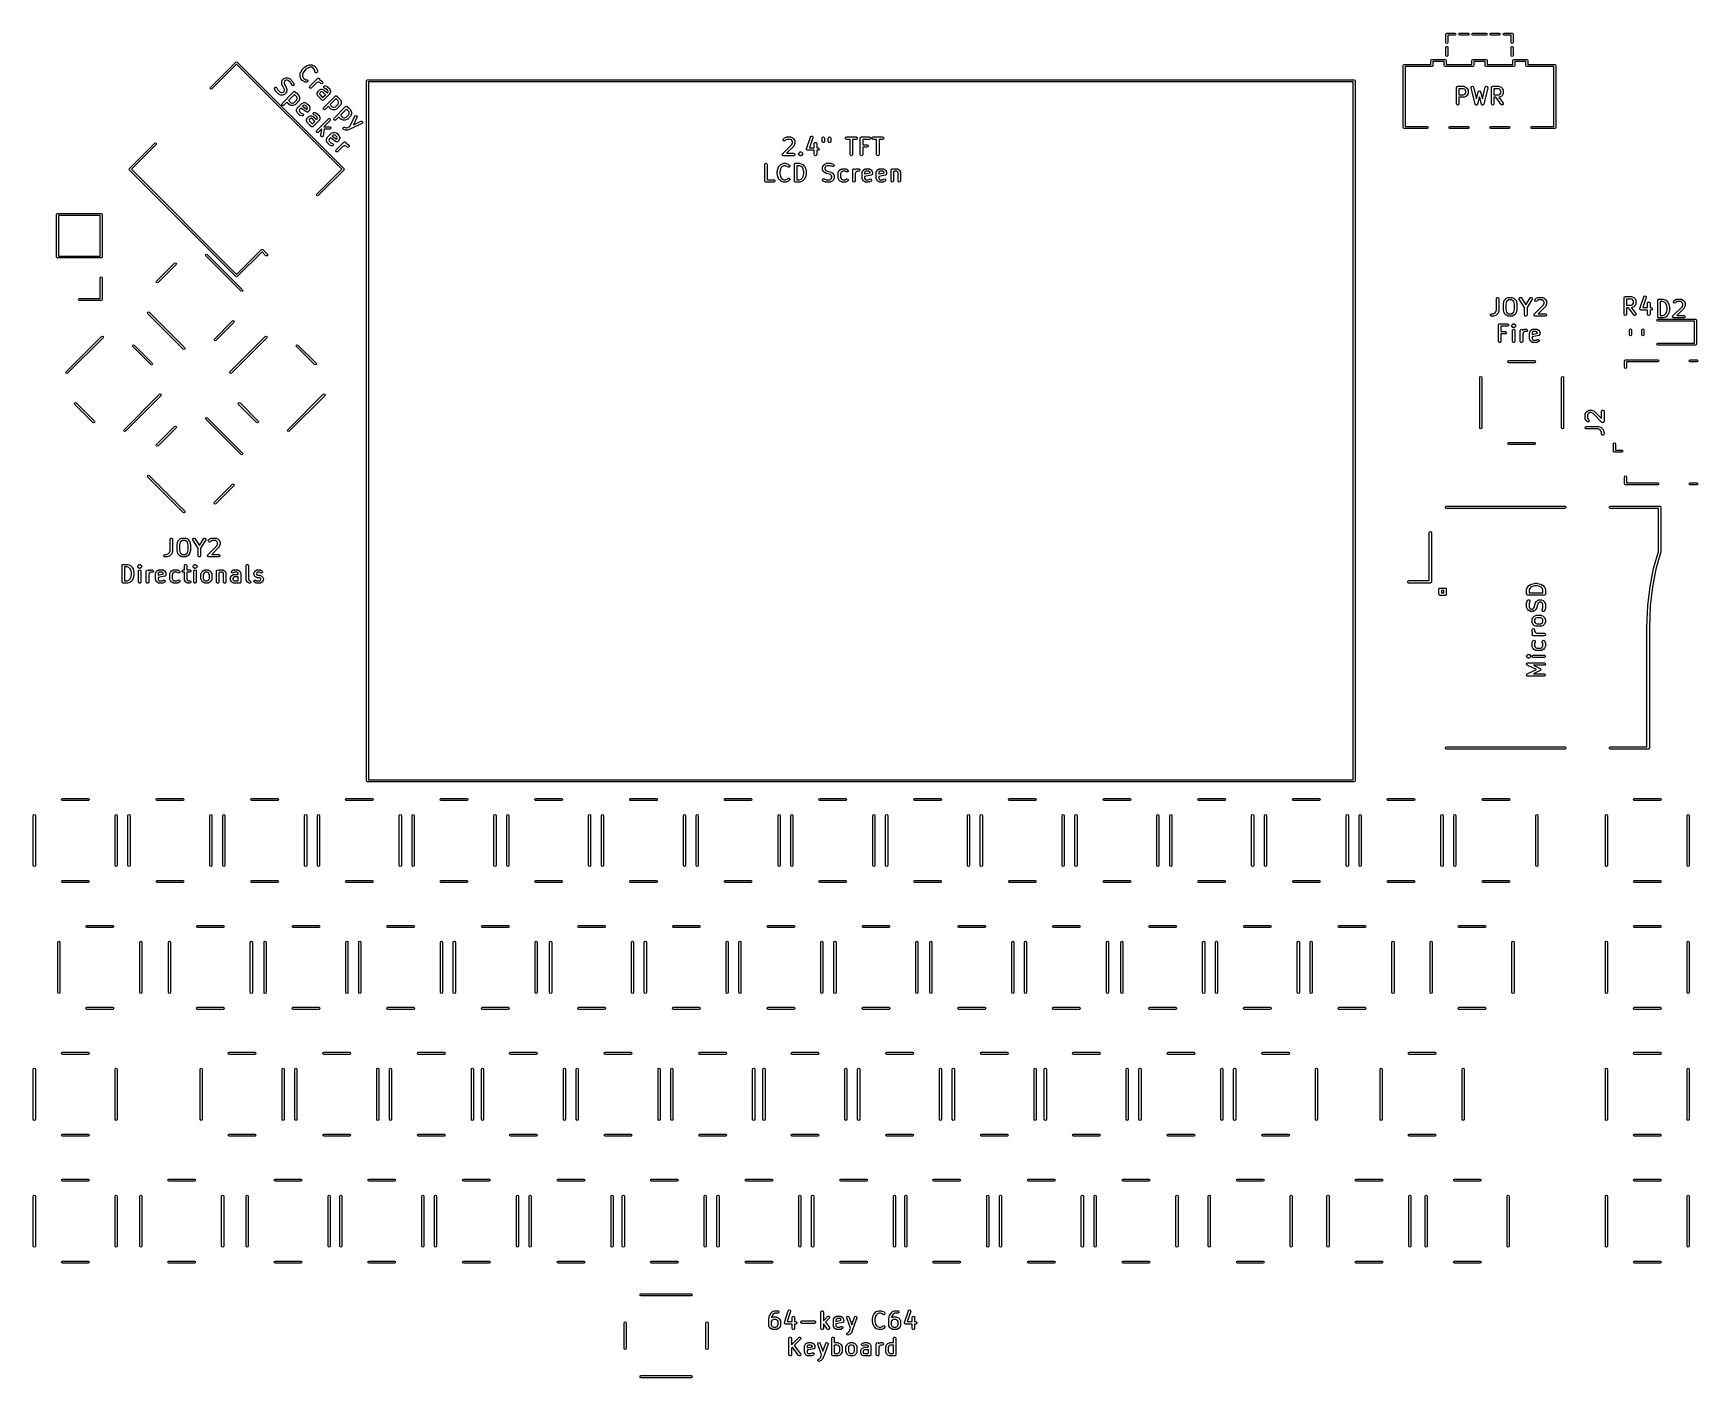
# Model space of a CAD drawing. Extents: x 1.4 to 5.41, y -5.51 to -2.28.
import ezdxf

# ---------------------------------------------------------------- set-up
doc = ezdxf.new("R2010")
doc.units = 0
doc.header["$MEASUREMENT"] = 0
doc.layers.add('BLACK', color=7, linetype='CONTINUOUS')

msp = doc.modelspace()

# ---------------------------------------------------------------- linework, layer by layer
at = {"layer": 'BLACK', "linetype": 'CONTINUOUS'}
for p, q in [((4.80079, -2.27953), (4.80148, -2.27786)), ((4.80079, -2.29921), (4.80079, -2.27953)), ((4.80148, -2.27786), (4.80315, -2.27717)), ((4.80315, -2.27717), (4.82283, -2.27717)), ((4.82283, -2.27717), (4.8245, -2.27786)), ((4.8245, -2.27786), (4.8252, -2.27953)), ((4.8252, -2.27953), (4.8245, -2.2812)), ((4.83228, -2.27953), (4.83298, -2.27786)), ((4.83298, -2.2812), (4.83228, -2.27953)), ((4.83298, -2.27786), (4.83465, -2.27717)), ((4.83465, -2.27717), (4.85433, -2.27717)), ((4.85433, -2.27717), (4.856, -2.27786)), ((4.856, -2.27786), (4.85669, -2.27953)), ((4.85669, -2.27953), (4.856, -2.2812)), ((4.86378, -2.27953), (4.86447, -2.27786)), ((4.86447, -2.2812), (4.86378, -2.27953)), ((4.86447, -2.27786), (4.86614, -2.27717)), ((4.86614, -2.27717), (4.89764, -2.27717)), ((4.89764, -2.27717), (4.89931, -2.27786)), ((4.89931, -2.27786), (4.9, -2.27953)), ((4.9, -2.27953), (4.89931, -2.2812)), ((4.90709, -2.27953), (4.90778, -2.27786)), ((4.90778, -2.2812), (4.90709, -2.27953)), ((4.90778, -2.27786), (4.90945, -2.27717)), ((4.90945, -2.27717), (4.92913, -2.27717)), ((4.92913, -2.27717), (4.9308, -2.27786)), ((4.9308, -2.27786), (4.9315, -2.27953)), ((4.9315, -2.27953), (4.9308, -2.2812)), ((4.93858, -2.27953), (4.93927, -2.27786)), ((4.93927, -2.2812), (4.93858, -2.27953)), ((4.93927, -2.27786), (4.94094, -2.27717)), ((4.94094, -2.27717), (4.96063, -2.27717)), ((4.96063, -2.27717), (4.9623, -2.27786)), ((4.9623, -2.27786), (4.96299, -2.27953)), ((4.96299, -2.27953), (4.96299, -2.29921)), ((4.80148, -2.30088), (4.80079, -2.29921)), ((4.80079, -2.31102), (4.80148, -2.30935)), ((4.80079, -2.33071), (4.80079, -2.31102)), ((4.80315, -2.30157), (4.80148, -2.30088)), ((4.80148, -2.30935), (4.80315, -2.30866)), ((4.80482, -2.30088), (4.80315, -2.30157)), ((4.80315, -2.30866), (4.80482, -2.30935)), ((4.80551, -2.29921), (4.80482, -2.30088)), ((4.80482, -2.30935), (4.80551, -2.31102)), ((4.82283, -2.28189), (4.80551, -2.28189)), ((4.80551, -2.28189), (4.80551, -2.29921)), ((4.80551, -2.31102), (4.80551, -2.33071)), ((4.8245, -2.2812), (4.82283, -2.28189)), ((4.83465, -2.28189), (4.83298, -2.2812)), ((4.85433, -2.28189), (4.83465, -2.28189)), ((4.856, -2.2812), (4.85433, -2.28189)), ((4.86614, -2.28189), (4.86447, -2.2812)), ((4.89764, -2.28189), (4.86614, -2.28189)), ((4.89931, -2.2812), (4.89764, -2.28189)), ((4.90945, -2.28189), (4.90778, -2.2812)), ((4.92913, -2.28189), (4.90945, -2.28189)), ((4.9308, -2.2812), (4.92913, -2.28189)), ((4.94094, -2.28189), (4.93927, -2.2812)), ((4.95827, -2.28189), (4.94094, -2.28189)), ((4.95827, -2.29921), (4.95827, -2.28189)), ((4.95896, -2.30088), (4.95827, -2.29921)), ((4.95827, -2.31102), (4.95896, -2.30935)), ((4.95827, -2.33071), (4.95827, -2.31102)), ((4.96063, -2.30157), (4.95896, -2.30088)), ((4.95896, -2.30935), (4.96063, -2.30866)), ((4.9623, -2.30088), (4.96063, -2.30157)), ((4.96063, -2.30866), (4.9623, -2.30935)), ((4.96299, -2.29921), (4.9623, -2.30088)), ((4.9623, -2.30935), (4.96299, -2.31102)), ((4.96299, -2.31102), (4.96299, -2.33071)), ((1.83078, -2.40779), (1.89203, -2.34654)), ((1.8937, -2.35155), (1.83413, -2.41113)), ((1.89203, -2.34654), (1.8937, -2.34585)), ((1.8937, -2.34585), (1.89537, -2.34654)), ((2.14648, -2.60433), (1.8937, -2.35155)), ((1.89537, -2.34654), (2.15149, -2.60266)), ((2.05246, -2.3633), (2.05644, -2.35932)), ((2.05644, -2.35932), (2.05692, -2.35899)), ((2.05692, -2.35899), (2.05701, -2.35888)), ((2.05701, -2.35888), (2.06364, -2.3549)), ((2.0664, -2.36013), (2.06036, -2.36376)), ((2.06364, -2.3549), (2.06411, -2.35472)), ((2.06411, -2.35472), (2.06422, -2.35463)), ((2.06422, -2.35463), (2.0682, -2.35331)), ((2.06961, -2.35906), (2.0664, -2.36013)), ((2.0682, -2.35331), (2.06907, -2.35318)), ((2.06907, -2.35318), (2.06913, -2.35316)), ((2.06913, -2.35316), (2.07444, -2.35316)), ((2.07374, -2.35906), (2.06961, -2.35906)), ((2.07799, -2.36119), (2.07374, -2.35906)), ((2.07444, -2.35316), (2.07545, -2.35333)), ((2.07545, -2.35333), (2.07558, -2.35345)), ((2.07558, -2.35345), (2.07576, -2.35347)), ((2.07576, -2.35347), (2.08106, -2.35612)), ((2.08106, -2.35612), (2.08177, -2.35664)), ((2.08177, -2.35664), (2.08183, -2.35667)), ((2.08183, -2.35667), (2.08448, -2.35932)), ((2.08448, -2.35932), (2.08499, -2.36005)), ((2.08499, -2.36005), (2.08503, -2.36009)), ((2.08503, -2.36009), (2.08768, -2.36539)), ((4.69843, -2.35433), (4.69912, -2.35266)), ((4.69843, -2.50394), (4.69843, -2.35433)), ((4.69912, -2.35266), (4.70079, -2.35197)), ((4.70079, -2.35197), (4.76535, -2.35197)), ((4.76772, -2.35669), (4.70315, -2.35669)), ((4.70315, -2.35669), (4.70315, -2.50157)), ((4.76535, -2.34252), (4.76605, -2.34085)), ((4.76535, -2.35197), (4.76535, -2.34252)), ((4.76605, -2.34085), (4.76772, -2.34016)), ((4.76772, -2.34016), (4.79921, -2.34016)), ((4.76939, -2.356), (4.76772, -2.35669)), ((4.77008, -2.35433), (4.76939, -2.356)), ((4.79685, -2.34488), (4.77008, -2.34488)), ((4.77008, -2.34488), (4.77008, -2.35433)), ((4.79685, -2.35433), (4.79685, -2.34488)), ((4.79754, -2.356), (4.79685, -2.35433)), ((4.79921, -2.35669), (4.79754, -2.356)), ((4.79921, -2.34016), (4.80088, -2.34085)), ((4.86614, -2.35669), (4.79921, -2.35669)), ((4.80148, -2.33238), (4.80079, -2.33071)), ((4.80088, -2.34085), (4.80157, -2.34252)), ((4.80315, -2.33307), (4.80148, -2.33238)), ((4.80157, -2.34252), (4.80157, -2.35197)), ((4.80157, -2.35197), (4.86378, -2.35197)), ((4.80482, -2.33238), (4.80315, -2.33307)), ((4.80551, -2.33071), (4.80482, -2.33238)), ((4.86378, -2.34252), (4.86447, -2.34085)), ((4.86378, -2.35197), (4.86378, -2.34252)), ((4.86447, -2.34085), (4.86614, -2.34016)), ((4.86614, -2.34016), (4.89764, -2.34016)), ((4.86781, -2.356), (4.86614, -2.35669)), ((4.8685, -2.35433), (4.86781, -2.356)), ((4.89528, -2.34488), (4.8685, -2.34488)), ((4.8685, -2.34488), (4.8685, -2.35433)), ((4.89528, -2.35433), (4.89528, -2.34488)), ((4.89597, -2.356), (4.89528, -2.35433)), ((4.89764, -2.35669), (4.89597, -2.356)), ((4.89764, -2.34016), (4.89931, -2.34085)), ((4.96457, -2.35669), (4.89764, -2.35669)), ((4.89931, -2.34085), (4.9, -2.34252)), ((4.9, -2.34252), (4.9, -2.35197)), ((4.9, -2.35197), (4.9622, -2.35197)), ((4.95896, -2.33238), (4.95827, -2.33071)), ((4.96063, -2.33307), (4.95896, -2.33238)), ((4.9623, -2.33238), (4.96063, -2.33307)), ((4.9622, -2.34252), (4.9629, -2.34085)), ((4.9622, -2.35197), (4.9622, -2.34252)), ((4.96299, -2.33071), (4.9623, -2.33238)), ((4.9629, -2.34085), (4.96457, -2.34016)), ((4.96457, -2.34016), (4.99606, -2.34016)), ((4.96624, -2.356), (4.96457, -2.35669)), ((4.96693, -2.35433), (4.96624, -2.356)), ((4.9937, -2.34488), (4.96693, -2.34488)), ((4.96693, -2.34488), (4.96693, -2.35433)), ((4.9937, -2.35433), (4.9937, -2.34488)), ((4.99439, -2.356), (4.9937, -2.35433)), ((4.99606, -2.35669), (4.99439, -2.356)), ((4.99606, -2.34016), (4.99773, -2.34085)), ((5.06063, -2.35669), (4.99606, -2.35669)), ((4.99773, -2.34085), (4.99843, -2.34252)), ((4.99843, -2.34252), (4.99843, -2.35197)), ((4.99843, -2.35197), (5.06299, -2.35197)), ((5.06063, -2.50157), (5.06063, -2.35669)), ((5.06299, -2.35197), (5.06466, -2.35266)), ((5.06466, -2.35266), (5.06535, -2.35433)), ((5.06535, -2.35433), (5.06535, -2.50394)), ((2.00214, -2.39496), (2.00229, -2.39409)), ((2.00214, -2.39762), (2.00214, -2.39496)), ((2.00216, -2.39768), (2.00214, -2.39762)), ((2.00229, -2.39855), (2.00216, -2.39768)), ((2.00229, -2.39403), (2.00362, -2.39005)), ((2.00229, -2.39409), (2.00229, -2.39403)), ((2.00362, -2.40253), (2.00229, -2.39855)), ((2.00362, -2.39005), (2.0041, -2.38915)), ((2.0041, -2.38915), (2.00426, -2.38906)), ((2.00426, -2.38906), (2.00433, -2.3889)), ((2.00433, -2.3889), (2.00698, -2.38625)), ((2.00698, -2.38625), (2.00782, -2.38566)), ((2.00782, -2.38566), (2.008, -2.38564)), ((2.008, -2.38564), (2.00814, -2.38553)), ((2.009, -2.39258), (2.00804, -2.39544)), ((2.00804, -2.39544), (2.00804, -2.39714)), ((2.00804, -2.39714), (2.00912, -2.40035)), ((2.00814, -2.38553), (2.01211, -2.38421)), ((2.01066, -2.39092), (2.009, -2.39258)), ((2.00912, -2.40035), (2.01293, -2.4067)), ((2.01353, -2.38996), (2.01066, -2.39092)), ((2.01211, -2.38421), (2.01299, -2.38408)), ((2.01299, -2.38408), (2.01305, -2.38406)), ((2.01305, -2.38406), (2.0157, -2.38406)), ((2.01522, -2.38996), (2.01353, -2.38996)), ((2.01808, -2.39092), (2.01522, -2.38996)), ((2.0157, -2.38406), (2.01657, -2.38421)), ((2.01657, -2.38421), (2.01663, -2.38421)), ((2.01663, -2.38421), (2.02061, -2.38553)), ((2.02388, -2.39671), (2.01808, -2.39092)), ((2.02061, -2.38553), (2.02151, -2.38602)), ((2.02151, -2.38602), (2.0216, -2.38617)), ((2.0216, -2.38617), (2.02176, -2.38625)), ((2.02176, -2.38625), (2.02839, -2.39288)), ((2.02631, -2.40159), (2.02388, -2.39671)), ((2.02839, -2.39288), (2.0289, -2.3936)), ((2.0289, -2.3936), (2.02894, -2.39364)), ((2.02894, -2.39364), (2.03159, -2.39895)), ((2.03189, -2.39993), (2.03142, -2.40189)), ((2.03159, -2.39895), (2.03189, -2.39993)), ((2.0463, -2.37599), (2.04645, -2.37512)), ((2.0463, -2.3813), (2.0463, -2.37599)), ((2.04636, -2.38146), (2.0463, -2.3813)), ((2.04632, -2.38163), (2.04636, -2.38146)), ((2.04661, -2.38262), (2.04632, -2.38163)), ((2.04645, -2.37506), (2.04777, -2.37108)), ((2.04645, -2.37512), (2.04645, -2.37506)), ((2.04926, -2.38792), (2.04661, -2.38262)), ((2.04777, -2.37108), (2.04802, -2.37063)), ((2.04802, -2.37063), (2.04804, -2.3705)), ((2.04804, -2.3705), (2.05202, -2.36387)), ((2.04931, -2.38796), (2.04926, -2.38792)), ((2.04981, -2.38869), (2.04931, -2.38796)), ((2.05246, -2.39134), (2.04981, -2.38869)), ((2.05202, -2.36387), (2.05241, -2.36342)), ((2.05327, -2.37326), (2.0522, -2.37647)), ((2.0522, -2.37647), (2.0522, -2.3806)), ((2.0522, -2.3806), (2.05433, -2.38485)), ((2.05241, -2.36342), (2.05246, -2.3633)), ((2.05252, -2.39137), (2.05246, -2.39134)), ((2.05323, -2.39189), (2.05252, -2.39137)), ((2.05853, -2.39454), (2.05323, -2.39189)), ((2.0569, -2.36722), (2.05327, -2.37326)), ((2.05433, -2.38485), (2.0563, -2.38682)), ((2.0563, -2.38682), (2.06055, -2.38895)), ((2.06036, -2.36376), (2.0569, -2.36722)), ((2.05871, -2.39456), (2.05853, -2.39454)), ((2.05885, -2.39468), (2.05871, -2.39456)), ((2.05986, -2.39485), (2.05885, -2.39468)), ((2.06251, -2.39485), (2.05986, -2.39485)), ((2.06055, -2.38895), (2.06251, -2.38895)), ((2.06251, -2.38895), (2.06352, -2.38913)), ((2.0644, -2.39416), (2.06251, -2.39485)), ((2.06352, -2.38913), (2.06506, -2.39043)), ((2.06541, -2.39241), (2.0644, -2.39416)), ((2.06506, -2.39043), (2.06541, -2.39241)), ((2.0697, -2.4044), (2.08826, -2.38584)), ((2.08664, -2.39581), (2.07387, -2.40857)), ((2.07996, -2.36316), (2.07799, -2.36119)), ((2.08209, -2.36741), (2.07996, -2.36316)), ((2.08209, -2.36937), (2.08209, -2.36741)), ((2.08278, -2.37126), (2.08209, -2.36937)), ((2.08453, -2.37227), (2.08278, -2.37126)), ((2.08652, -2.37192), (2.08453, -2.37227)), ((2.08782, -2.37038), (2.08652, -2.37192)), ((2.0895, -2.39485), (2.08664, -2.39581)), ((2.08768, -2.36539), (2.08798, -2.36638)), ((2.088, -2.36937), (2.08782, -2.37038)), ((2.08798, -2.36638), (2.08793, -2.36655)), ((2.08793, -2.36655), (2.088, -2.36671)), ((2.088, -2.36671), (2.088, -2.36937)), ((2.08826, -2.38584), (2.0891, -2.38525)), ((2.0891, -2.38525), (2.09111, -2.38507)), ((2.09119, -2.39485), (2.0895, -2.39485)), ((2.09111, -2.38507), (2.09276, -2.38623)), ((2.09405, -2.39581), (2.09119, -2.39485)), ((2.09276, -2.38623), (2.09329, -2.38818)), ((2.09329, -2.38818), (2.09282, -2.38917)), ((2.09282, -2.38917), (2.09658, -2.39043)), ((2.09621, -2.39797), (2.09405, -2.39581)), ((2.09804, -2.39882), (2.09621, -2.39797)), ((2.09658, -2.39043), (2.09748, -2.39091)), ((2.09748, -2.39091), (2.09758, -2.39106)), ((2.09758, -2.39106), (2.09774, -2.39114)), ((2.09774, -2.39114), (2.10039, -2.39379)), ((2.09999, -2.3983), (2.09804, -2.39882)), ((2.10115, -2.39664), (2.09999, -2.3983)), ((2.10039, -2.39379), (2.10098, -2.39463)), ((2.10098, -2.39463), (2.10115, -2.39664)), ((2.20637, -2.39173), (2.20706, -2.39006)), ((2.20637, -4.0748), (2.20637, -2.39173)), ((2.20706, -2.39006), (2.20873, -2.38937)), ((2.20873, -2.38937), (4.58078, -2.38937)), ((2.21109, -2.39409), (2.21109, -4.07244)), ((4.57842, -2.39409), (2.21109, -2.39409)), ((4.57842, -4.07244), (4.57842, -2.39409)), ((4.58078, -2.38937), (4.58245, -2.39006)), ((4.58245, -2.39006), (4.58314, -2.39173)), ((4.58314, -2.39173), (4.58314, -4.0748)), ((1.83009, -2.40946), (1.83078, -2.40779)), ((1.83078, -2.41113), (1.83009, -2.40946)), ((1.83246, -2.41182), (1.83078, -2.41113)), ((1.83413, -2.41113), (1.83246, -2.41182)), ((1.98493, -2.40988), (1.98539, -2.40792)), ((1.98522, -2.41087), (1.98493, -2.40988)), ((1.98787, -2.41617), (1.98522, -2.41087)), ((1.98539, -2.40792), (1.98702, -2.40672)), ((1.98702, -2.40672), (1.98903, -2.40684)), ((1.98792, -2.41621), (1.98787, -2.41617)), ((1.98842, -2.41694), (1.98792, -2.41621)), ((1.99505, -2.42356), (1.98842, -2.41694)), ((1.98903, -2.40684), (1.9905, -2.40823)), ((1.9905, -2.40823), (1.99294, -2.4131)), ((1.99294, -2.4131), (1.99873, -2.4189)), ((1.99521, -2.42364), (1.99505, -2.42356)), ((1.9953, -2.42379), (1.99521, -2.42364)), ((1.9962, -2.42428), (1.9953, -2.42379)), ((2.00018, -2.4256), (1.9962, -2.42428)), ((1.99873, -2.4189), (2.00159, -2.41985)), ((2.00025, -2.4256), (2.00018, -2.4256)), ((2.00112, -2.42576), (2.00025, -2.4256)), ((2.00377, -2.42576), (2.00112, -2.42576)), ((2.00159, -2.41985), (2.00329, -2.41985)), ((2.003, -2.4459), (2.03084, -2.41806)), ((2.00329, -2.41985), (2.00615, -2.4189)), ((2.0037, -2.40264), (2.00362, -2.40253)), ((2.00389, -2.40311), (2.0037, -2.40264)), ((2.00383, -2.42573), (2.00377, -2.42576)), ((2.0047, -2.4256), (2.00383, -2.42573)), ((2.0077, -2.40946), (2.00389, -2.40311)), ((2.00868, -2.42428), (2.0047, -2.4256)), ((2.00615, -2.4189), (2.00781, -2.41723)), ((2.00877, -2.41268), (2.0077, -2.40946)), ((2.00781, -2.41723), (2.00877, -2.41437)), ((2.00882, -2.42417), (2.00868, -2.42428)), ((2.00877, -2.41437), (2.00877, -2.41268)), ((2.00899, -2.42415), (2.00882, -2.42417)), ((2.00983, -2.42356), (2.00899, -2.42415)), ((2.01248, -2.42091), (2.00983, -2.42356)), ((2.01256, -2.42075), (2.01248, -2.42091)), ((2.01271, -2.42066), (2.01256, -2.42075)), ((2.0132, -2.41976), (2.01271, -2.42066)), ((2.01293, -2.4067), (2.01311, -2.40718)), ((2.01311, -2.40718), (2.0132, -2.40729)), ((2.0132, -2.40729), (2.01452, -2.41126)), ((2.01452, -2.41578), (2.0132, -2.41976)), ((2.01452, -2.41126), (2.01465, -2.41214)), ((2.01467, -2.41485), (2.01452, -2.41572)), ((2.01452, -2.41572), (2.01452, -2.41578)), ((2.01465, -2.41214), (2.01467, -2.4122)), ((2.01467, -2.4122), (2.01467, -2.41485)), ((2.0324, -2.42486), (2.01908, -2.43818)), ((2.01908, -2.43818), (2.0196, -2.43977)), ((2.0196, -2.43977), (2.02392, -2.44408)), ((2.02778, -2.40298), (2.02631, -2.40159)), ((2.0298, -2.4031), (2.02778, -2.40298)), ((2.03142, -2.40189), (2.0298, -2.4031)), ((2.03084, -2.41806), (2.03168, -2.41748)), ((2.03134, -2.44408), (2.0383, -2.43712)), ((2.03168, -2.41748), (2.0337, -2.4173)), ((2.03399, -2.42538), (2.0324, -2.42486)), ((2.0337, -2.4173), (2.03535, -2.41846)), ((2.0383, -2.4297), (2.03399, -2.42538)), ((2.04297, -2.4408), (2.03502, -2.44875)), ((2.03535, -2.41846), (2.03569, -2.41973)), ((2.03569, -2.41973), (2.03652, -2.42)), ((2.03652, -2.42), (2.03742, -2.42049)), ((2.03742, -2.42049), (2.03751, -2.42064)), ((2.03751, -2.42064), (2.03767, -2.42071)), ((2.03767, -2.42071), (2.04297, -2.42602)), ((2.03926, -2.43256), (2.0383, -2.4297)), ((2.0383, -2.43712), (2.03926, -2.43425)), ((2.03926, -2.43425), (2.03926, -2.43256)), ((2.04297, -2.42602), (2.04356, -2.42686)), ((2.04305, -2.44064), (2.04297, -2.4408)), ((2.0432, -2.44055), (2.04305, -2.44064)), ((2.04369, -2.43964), (2.0432, -2.44055)), ((2.04356, -2.42686), (2.04358, -2.42703)), ((2.04358, -2.42703), (2.04369, -2.42717)), ((2.04369, -2.42717), (2.04501, -2.43115)), ((2.04501, -2.43567), (2.04369, -2.43964)), ((2.04501, -2.43115), (2.04514, -2.43202)), ((2.04516, -2.43473), (2.04501, -2.4356)), ((2.04501, -2.4356), (2.04501, -2.43567)), ((2.04514, -2.43202), (2.04516, -2.43208)), ((2.04516, -2.43208), (2.04516, -2.43473)), ((2.06884, -2.40623), (2.0697, -2.4044)), ((2.06937, -2.40818), (2.06884, -2.40623)), ((2.07102, -2.40934), (2.06937, -2.40818)), ((2.07303, -2.40916), (2.07102, -2.40934)), ((2.07387, -2.40857), (2.07303, -2.40916)), ((2.08739, -2.42231), (2.08756, -2.4219)), ((2.08754, -2.42333), (2.08739, -2.42231)), ((2.08754, -2.42146), (2.08887, -2.41748)), ((2.08756, -2.4219), (2.08754, -2.42146)), ((2.08887, -2.4273), (2.08754, -2.42333)), ((2.08887, -2.41748), (2.08936, -2.41658)), ((2.08898, -2.42744), (2.08887, -2.4273)), ((2.08899, -2.42762), (2.08898, -2.42744)), ((2.08958, -2.42846), (2.08899, -2.42762)), ((2.08936, -2.41658), (2.08951, -2.41649)), ((2.08951, -2.41649), (2.08958, -2.41633)), ((2.08958, -2.41633), (2.09223, -2.41368)), ((2.09621, -2.43508), (2.08958, -2.42846)), ((2.09223, -2.41368), (2.09307, -2.41309)), ((2.09307, -2.41309), (2.09325, -2.41307)), ((2.09325, -2.41307), (2.09339, -2.41296)), ((2.09339, -2.41296), (2.09737, -2.41164)), ((2.09425, -2.42001), (2.09346, -2.42239)), ((2.09346, -2.42239), (2.09425, -2.42477)), ((2.09592, -2.41834), (2.09425, -2.42001)), ((2.09425, -2.42477), (2.09989, -2.43042)), ((2.0983, -2.41755), (2.09592, -2.41834)), ((2.09637, -2.43516), (2.09621, -2.43508)), ((2.09646, -2.43531), (2.09637, -2.43516)), ((2.09737, -2.4358), (2.09646, -2.43531)), ((2.09737, -2.41164), (2.09838, -2.41149)), ((2.09819, -2.43607), (2.09737, -2.4358)), ((2.09853, -2.43734), (2.09819, -2.43607)), ((2.10068, -2.41834), (2.0983, -2.41755)), ((2.09838, -2.41149), (2.09879, -2.41165)), ((2.10019, -2.4385), (2.09853, -2.43734)), ((2.09879, -2.41165), (2.09923, -2.41164)), ((2.09923, -2.41164), (2.10321, -2.41296)), ((2.09989, -2.43042), (2.10148, -2.43094)), ((2.1022, -2.43832), (2.10019, -2.4385)), ((2.10682, -2.42448), (2.10068, -2.41834)), ((2.10148, -2.43094), (2.10749, -2.42493)), ((2.10304, -2.43774), (2.1022, -2.43832)), ((2.10284, -2.4561), (2.13068, -2.42826)), ((2.11762, -2.42315), (2.10304, -2.43774)), ((2.10321, -2.41296), (2.10411, -2.41345)), ((2.10336, -2.40708), (2.10366, -2.40508)), ((2.10442, -2.4088), (2.10336, -2.40708)), ((2.10366, -2.40508), (2.10517, -2.40374)), ((2.10411, -2.41345), (2.1042, -2.4136)), ((2.1042, -2.4136), (2.10436, -2.41368)), ((2.10436, -2.41368), (2.1105, -2.41981)), ((2.10532, -2.40928), (2.10442, -2.4088)), ((2.10517, -2.40374), (2.10719, -2.40368)), ((2.10864, -2.41039), (2.10532, -2.40928)), ((2.10698, -2.42455), (2.10682, -2.42448)), ((2.10707, -2.4247), (2.10698, -2.42455)), ((2.10749, -2.42493), (2.10707, -2.4247)), ((2.10719, -2.40368), (2.11116, -2.40501)), ((2.11295, -2.41471), (2.10864, -2.41039)), ((2.1105, -2.41981), (2.11208, -2.42034)), ((2.11116, -2.40501), (2.11207, -2.4055)), ((2.11207, -2.4055), (2.11216, -2.40565)), ((2.11208, -2.42034), (2.11295, -2.41947)), ((2.11216, -2.40565), (2.11232, -2.40572)), ((2.11232, -2.40572), (2.11762, -2.41102)), ((2.11375, -2.41709), (2.11295, -2.41471)), ((2.11295, -2.41947), (2.11375, -2.41709)), ((2.11762, -2.41102), (2.11821, -2.41186)), ((2.1177, -2.42299), (2.11762, -2.42315)), ((2.11785, -2.4229), (2.1177, -2.42299)), ((2.11833, -2.422), (2.11785, -2.4229)), ((2.11821, -2.41186), (2.11822, -2.41204)), ((2.11822, -2.41204), (2.11833, -2.41218)), ((2.11833, -2.41218), (2.11966, -2.41616)), ((2.11966, -2.41802), (2.11833, -2.422)), ((2.13224, -2.43505), (2.11891, -2.44838)), ((2.11981, -2.41717), (2.11965, -2.41758)), ((2.11965, -2.41758), (2.11966, -2.41802)), ((2.11966, -2.41616), (2.11981, -2.41717)), ((2.13068, -2.42826), (2.13152, -2.42767)), ((2.13152, -2.42767), (2.13353, -2.42749)), ((2.13382, -2.43558), (2.13224, -2.43505)), ((2.13353, -2.42749), (2.13519, -2.42865)), ((2.13814, -2.43989), (2.13382, -2.43558)), ((2.13519, -2.42865), (2.13552, -2.42992)), ((2.13552, -2.42992), (2.13635, -2.4302)), ((2.13635, -2.4302), (2.13725, -2.43068)), ((2.13725, -2.43068), (2.13735, -2.43083)), ((2.13735, -2.43083), (2.13751, -2.43091)), ((2.13751, -2.43091), (2.14281, -2.43621)), ((2.13909, -2.44276), (2.13814, -2.43989)), ((2.14281, -2.43621), (2.1434, -2.43705)), ((2.1434, -2.43705), (2.14341, -2.43723)), ((2.14341, -2.43723), (2.14352, -2.43737)), ((2.14352, -2.43737), (2.14485, -2.44134)), ((4.82644, -2.40757), (4.82651, -2.40719)), ((4.82644, -2.44694), (4.82644, -2.40757)), ((4.82649, -2.40706), (4.82655, -2.40695)), ((4.82651, -2.40719), (4.82649, -2.40706)), ((4.82655, -2.40695), (4.82662, -2.40656)), ((4.82662, -2.40656), (4.82711, -2.40598)), ((4.82711, -2.40598), (4.8275, -2.40531)), ((4.8275, -2.40531), (4.82775, -2.40522)), ((4.82775, -2.40522), (4.82792, -2.40502)), ((4.82792, -2.40502), (4.82868, -2.40488)), ((4.82868, -2.40488), (4.8294, -2.40462)), ((4.8294, -2.40462), (4.84439, -2.40462)), ((4.83235, -2.41053), (4.83235, -2.42524)), ((4.8437, -2.41053), (4.83235, -2.41053)), ((4.83235, -2.42524), (4.8437, -2.42524)), ((4.84439, -2.43115), (4.83235, -2.43115)), ((4.83235, -2.43115), (4.83235, -2.44694)), ((4.84639, -2.41188), (4.8437, -2.41053)), ((4.8437, -2.42524), (4.84639, -2.42389)), ((4.84439, -2.40462), (4.8454, -2.4048)), ((4.84456, -2.43109), (4.84439, -2.43115)), ((4.84473, -2.43113), (4.84456, -2.43109)), ((4.84571, -2.43084), (4.84473, -2.43113)), ((4.8454, -2.4048), (4.84554, -2.40491)), ((4.84554, -2.40491), (4.84572, -2.40493)), ((4.84946, -2.42896), (4.84571, -2.43084)), ((4.84572, -2.40493), (4.84946, -2.40681)), ((4.84759, -2.41307), (4.84639, -2.41188)), ((4.84639, -2.42389), (4.84759, -2.4227)), ((4.84894, -2.41577), (4.84759, -2.41307)), ((4.84759, -2.4227), (4.84894, -2.42)), ((4.84894, -2.42), (4.84894, -2.41577)), ((4.84946, -2.40681), (4.85017, -2.40733)), ((4.84951, -2.42892), (4.84946, -2.42896)), ((4.85023, -2.42841), (4.84951, -2.42892)), ((4.85017, -2.40733), (4.85023, -2.40736)), ((4.85023, -2.40736), (4.85211, -2.40924)), ((4.85211, -2.42653), (4.85023, -2.42841)), ((4.85211, -2.40924), (4.85261, -2.40996)), ((4.85213, -2.42648), (4.85211, -2.42653)), ((4.85266, -2.42577), (4.85213, -2.42648)), ((4.85261, -2.40996), (4.85266, -2.41)), ((4.85266, -2.41), (4.85453, -2.41375)), ((4.85453, -2.42202), (4.85266, -2.42577)), ((4.85453, -2.41375), (4.85483, -2.41474)), ((4.85455, -2.42184), (4.85453, -2.42202)), ((4.85467, -2.42171), (4.85455, -2.42184)), ((4.85485, -2.4207), (4.85467, -2.42171)), ((4.85483, -2.41474), (4.85479, -2.41491)), ((4.85479, -2.41491), (4.85485, -2.41507)), ((4.85485, -2.41507), (4.85485, -2.4207)), ((4.86208, -2.40723), (4.86299, -2.40543)), ((4.86214, -2.40826), (4.86208, -2.40723)), ((4.87152, -2.44763), (4.86214, -2.40826)), ((4.86299, -2.40543), (4.86484, -2.40463)), ((4.86484, -2.40463), (4.86678, -2.4052)), ((4.86678, -2.4052), (4.86789, -2.40689)), ((4.86789, -2.40689), (4.87455, -2.43488)), ((4.87455, -2.43488), (4.87904, -2.41806)), ((4.88189, -2.43028), (4.87724, -2.4477)), ((4.87904, -2.41806), (4.87947, -2.41713)), ((4.87947, -2.41713), (4.87969, -2.41698)), ((4.87969, -2.41698), (4.8798, -2.41673)), ((4.8798, -2.41673), (4.8805, -2.41641)), ((4.8805, -2.41641), (4.88112, -2.41597)), ((4.88112, -2.41597), (4.88139, -2.41599)), ((4.88139, -2.41599), (4.88164, -2.41588)), ((4.88164, -2.41588), (4.88237, -2.41608)), ((4.88654, -2.4477), (4.88189, -2.43028)), ((4.88237, -2.41608), (4.88313, -2.41615)), ((4.88313, -2.41615), (4.88333, -2.41634)), ((4.88333, -2.41634), (4.88359, -2.41641)), ((4.88359, -2.41641), (4.88402, -2.41703)), ((4.88402, -2.41703), (4.88456, -2.41757)), ((4.88456, -2.41757), (4.88459, -2.41784)), ((4.88459, -2.41784), (4.88474, -2.41806)), ((4.88474, -2.41806), (4.88923, -2.43488)), ((4.88923, -2.43488), (4.89589, -2.40689)), ((4.90164, -2.40826), (4.89226, -2.44763)), ((4.89589, -2.40689), (4.8963, -2.40595)), ((4.8963, -2.40595), (4.89792, -2.40474)), ((4.89792, -2.40474), (4.89994, -2.40486)), ((4.89994, -2.40486), (4.9014, -2.40625)), ((4.9014, -2.40625), (4.90164, -2.40826)), ((4.91081, -2.40757), (4.91088, -2.40719)), ((4.91081, -2.44694), (4.91081, -2.40757)), ((4.91085, -2.40706), (4.91092, -2.40695)), ((4.91088, -2.40719), (4.91085, -2.40706)), ((4.91092, -2.40695), (4.91099, -2.40656)), ((4.91099, -2.40656), (4.91148, -2.40598)), ((4.91148, -2.40598), (4.91186, -2.40531)), ((4.91186, -2.40531), (4.91211, -2.40522)), ((4.91211, -2.40522), (4.91228, -2.40502)), ((4.91228, -2.40502), (4.91304, -2.40488)), ((4.91304, -2.40488), (4.91376, -2.40462)), ((4.91376, -2.40462), (4.92876, -2.40462)), ((4.91671, -2.41053), (4.91671, -2.42524)), ((4.92806, -2.41053), (4.91671, -2.41053)), ((4.91671, -2.42524), (4.92806, -2.42524)), ((4.9216, -2.43115), (4.91671, -2.43115)), ((4.91671, -2.43115), (4.91671, -2.44694)), ((4.93384, -2.44864), (4.9216, -2.43115)), ((4.93076, -2.41188), (4.92806, -2.41053)), ((4.92806, -2.42524), (4.93076, -2.42389)), ((4.92876, -2.40462), (4.92977, -2.4048)), ((4.92892, -2.43109), (4.9288, -2.43114)), ((4.9288, -2.43114), (4.93868, -2.44525)), ((4.9291, -2.43113), (4.92892, -2.43109)), ((4.93008, -2.43084), (4.9291, -2.43113)), ((4.92977, -2.4048), (4.9299, -2.40491)), ((4.9299, -2.40491), (4.93008, -2.40493)), ((4.93008, -2.40493), (4.93383, -2.40681)), ((4.93383, -2.42896), (4.93008, -2.43084)), ((4.93196, -2.41307), (4.93076, -2.41188)), ((4.93076, -2.42389), (4.93196, -2.4227)), ((4.93331, -2.41577), (4.93196, -2.41307)), ((4.93196, -2.4227), (4.93331, -2.42)), ((4.93331, -2.42), (4.93331, -2.41577)), ((4.93383, -2.40681), (4.93454, -2.40733)), ((4.93387, -2.42892), (4.93383, -2.42896)), ((4.9346, -2.42841), (4.93387, -2.42892)), ((4.93454, -2.40733), (4.9346, -2.40736)), ((4.9346, -2.40736), (4.93647, -2.40924)), ((4.93647, -2.42653), (4.9346, -2.42841)), ((4.93647, -2.40924), (4.93698, -2.40996)), ((4.9365, -2.42648), (4.93647, -2.42653)), ((4.93702, -2.42577), (4.9365, -2.42648)), ((4.93698, -2.40996), (4.93702, -2.41)), ((4.93702, -2.41), (4.9389, -2.41375)), ((4.9389, -2.42202), (4.93702, -2.42577)), ((4.9389, -2.41375), (4.93919, -2.41474)), ((4.93892, -2.42184), (4.9389, -2.42202)), ((4.93903, -2.42171), (4.93892, -2.42184)), ((4.93921, -2.4207), (4.93903, -2.42171)), ((4.93919, -2.41474), (4.93915, -2.41491)), ((4.93915, -2.41491), (4.93921, -2.41507)), ((4.93921, -2.41507), (4.93921, -2.4207)), ((2.00215, -2.44773), (2.003, -2.4459)), ((2.00267, -2.44968), (2.00215, -2.44773)), ((2.00433, -2.45084), (2.00267, -2.44968)), ((2.00634, -2.45067), (2.00433, -2.45084)), ((2.00718, -2.45008), (2.00634, -2.45067)), ((2.01447, -2.44279), (2.00718, -2.45008)), ((2.01494, -2.44345), (2.01447, -2.44279)), ((2.02024, -2.44875), (2.01494, -2.44345)), ((2.0204, -2.44883), (2.02024, -2.44875)), ((2.02049, -2.44898), (2.0204, -2.44883)), ((2.02139, -2.44947), (2.02049, -2.44898)), ((2.02537, -2.45079), (2.02139, -2.44947)), ((2.02392, -2.44408), (2.02678, -2.44504)), ((2.02543, -2.45079), (2.02537, -2.45079)), ((2.0263, -2.45094), (2.02543, -2.45079)), ((2.02895, -2.45094), (2.0263, -2.45094)), ((2.02678, -2.44504), (2.02847, -2.44504)), ((2.02847, -2.44504), (2.03134, -2.44408)), ((2.02901, -2.45092), (2.02895, -2.45094)), ((2.02989, -2.45079), (2.02901, -2.45092)), ((2.03386, -2.44947), (2.02989, -2.45079)), ((2.034, -2.44936), (2.03386, -2.44947)), ((2.03418, -2.44934), (2.034, -2.44936)), ((2.03502, -2.44875), (2.03418, -2.44934)), ((2.03793, -2.46249), (2.0381, -2.46208)), ((2.03808, -2.46351), (2.03793, -2.46249)), ((2.03808, -2.46164), (2.03941, -2.45766)), ((2.0381, -2.46208), (2.03808, -2.46164)), ((2.03941, -2.46748), (2.03808, -2.46351)), ((2.03941, -2.45766), (2.0399, -2.45676)), ((2.03952, -2.46762), (2.03941, -2.46748)), ((2.03953, -2.4678), (2.03952, -2.46762)), ((2.04012, -2.46864), (2.03953, -2.4678)), ((2.0399, -2.45676), (2.04005, -2.45667)), ((2.04005, -2.45667), (2.04012, -2.45651)), ((2.04012, -2.45651), (2.05073, -2.4459)), ((2.04543, -2.47394), (2.04012, -2.46864)), ((2.04479, -2.46019), (2.044, -2.46257)), ((2.044, -2.46257), (2.04479, -2.46495)), ((2.04789, -2.45709), (2.04479, -2.46019)), ((2.04479, -2.46495), (2.04911, -2.46927)), ((2.04559, -2.47401), (2.04543, -2.47394)), ((2.04568, -2.47416), (2.04559, -2.47401)), ((2.04658, -2.47465), (2.04568, -2.47416)), ((2.05056, -2.47598), (2.04658, -2.47465)), ((2.06178, -2.46635), (2.04789, -2.45709)), ((2.04911, -2.46927), (2.05242, -2.47038)), ((2.05258, -2.47592), (2.05056, -2.47598)), ((2.05073, -2.4459), (2.05157, -2.44531)), ((2.05157, -2.44531), (2.05174, -2.4453)), ((2.05174, -2.4453), (2.05188, -2.44519)), ((2.05188, -2.44519), (2.05586, -2.44386)), ((2.05441, -2.45057), (2.05215, -2.45283)), ((2.05215, -2.45283), (2.06304, -2.4601)), ((2.05242, -2.47038), (2.05333, -2.47086)), ((2.05409, -2.47458), (2.05258, -2.47592)), ((2.05333, -2.47086), (2.05438, -2.47259)), ((2.05438, -2.47259), (2.05409, -2.47458)), ((2.05679, -2.44978), (2.05441, -2.45057)), ((2.05586, -2.44386), (2.05687, -2.44371)), ((2.05917, -2.45057), (2.05679, -2.44978)), ((2.05687, -2.44371), (2.05728, -2.44388)), ((2.05728, -2.44388), (2.05773, -2.44386)), ((2.05773, -2.44386), (2.0617, -2.44519)), ((2.06349, -2.45489), (2.05917, -2.45057)), ((2.0617, -2.44519), (2.06261, -2.44568)), ((2.06226, -2.46647), (2.06178, -2.46635)), ((2.06266, -2.46675), (2.06226, -2.46647)), ((2.06261, -2.44568), (2.0627, -2.44583)), ((2.06321, -2.4667), (2.06266, -2.46675)), ((2.0627, -2.44583), (2.06286, -2.4459)), ((2.06286, -2.4459), (2.06816, -2.4512)), ((2.06304, -2.4601), (2.06349, -2.45965)), ((2.06375, -2.46683), (2.06321, -2.4667)), ((2.06327, -2.48152), (2.06376, -2.48062)), ((2.06429, -2.45727), (2.06349, -2.45489)), ((2.06349, -2.45965), (2.06429, -2.45727)), ((2.06418, -2.46662), (2.06375, -2.46683)), ((2.06376, -2.48062), (2.06391, -2.48053)), ((2.06391, -2.48053), (2.06398, -2.48037)), ((2.06398, -2.48037), (2.06664, -2.47772)), ((2.06467, -2.46657), (2.06418, -2.46662)), ((2.06551, -2.46599), (2.06467, -2.46657)), ((2.06816, -2.46333), (2.06551, -2.46599)), ((2.06664, -2.47772), (2.06748, -2.47713)), ((2.06748, -2.47713), (2.06765, -2.47711)), ((2.06765, -2.47711), (2.06779, -2.477)), ((2.06779, -2.477), (2.07177, -2.47568)), ((2.06816, -2.4512), (2.06875, -2.45204)), ((2.06823, -2.46317), (2.06816, -2.46333)), ((2.06839, -2.46308), (2.06823, -2.46317)), ((2.06887, -2.46218), (2.06839, -2.46308)), ((2.06875, -2.45204), (2.06876, -2.45222)), ((2.06876, -2.45222), (2.06887, -2.45236)), ((2.06887, -2.45236), (2.0702, -2.45634)), ((2.0702, -2.4582), (2.06887, -2.46218)), ((2.07035, -2.45735), (2.07019, -2.45776)), ((2.07019, -2.45776), (2.0702, -2.4582)), ((2.0702, -2.45634), (2.07035, -2.45735)), ((2.07177, -2.47568), (2.07278, -2.47553)), ((2.07278, -2.47553), (2.07319, -2.47569)), ((2.07319, -2.47569), (2.07363, -2.47568)), ((2.07363, -2.47568), (2.07761, -2.477)), ((2.07761, -2.477), (2.07851, -2.47749)), ((2.07776, -2.47112), (2.07806, -2.46912)), ((2.07882, -2.47284), (2.07776, -2.47112)), ((2.07806, -2.46912), (2.07957, -2.46778)), ((2.07851, -2.47749), (2.07861, -2.47764)), ((2.07861, -2.47764), (2.07877, -2.47772)), ((2.07877, -2.47772), (2.0849, -2.48385)), ((2.07972, -2.47333), (2.07882, -2.47284)), ((2.07957, -2.46778), (2.08159, -2.46773)), ((2.08304, -2.47443), (2.07972, -2.47333)), ((2.08159, -2.46773), (2.08557, -2.46905)), ((2.08735, -2.47875), (2.08304, -2.47443)), ((2.08557, -2.46905), (2.08647, -2.46954)), ((2.08647, -2.46954), (2.08656, -2.46969)), ((2.08656, -2.46969), (2.08672, -2.46976)), ((2.08672, -2.46976), (2.09202, -2.47507)), ((2.08815, -2.48113), (2.08735, -2.47875)), ((2.09202, -2.47507), (2.09261, -2.47591)), ((2.09261, -2.47591), (2.09263, -2.47608)), ((2.09263, -2.47608), (2.09274, -2.47622)), ((2.09274, -2.47622), (2.09406, -2.4802)), ((2.09406, -2.4802), (2.09421, -2.48121)), ((2.10199, -2.45793), (2.10284, -2.4561)), ((2.10251, -2.45988), (2.10199, -2.45793)), ((2.10416, -2.46104), (2.10251, -2.45988)), ((2.10618, -2.46086), (2.10416, -2.46104)), ((2.10702, -2.46027), (2.10618, -2.46086)), ((2.11431, -2.45298), (2.10702, -2.46027)), ((2.11477, -2.45364), (2.11431, -2.45298)), ((2.12007, -2.45895), (2.11477, -2.45364)), ((2.11891, -2.44838), (2.11944, -2.44996)), ((2.11944, -2.44996), (2.12376, -2.45428)), ((2.12023, -2.45902), (2.12007, -2.45895)), ((2.12033, -2.45917), (2.12023, -2.45902)), ((2.12123, -2.45966), (2.12033, -2.45917)), ((2.1252, -2.46099), (2.12123, -2.45966)), ((2.12376, -2.45428), (2.12662, -2.45523)), ((2.12527, -2.46098), (2.1252, -2.46099)), ((2.12614, -2.46114), (2.12527, -2.46098)), ((2.12879, -2.46114), (2.12614, -2.46114)), ((2.12662, -2.45523), (2.12831, -2.45523)), ((2.12803, -2.48128), (2.15587, -2.45345)), ((2.12831, -2.45523), (2.13117, -2.45428)), ((2.12885, -2.46112), (2.12879, -2.46114)), ((2.12972, -2.46099), (2.12885, -2.46112)), ((2.1337, -2.45966), (2.12972, -2.46099)), ((2.13117, -2.45428), (2.13814, -2.44731)), ((2.13949, -2.47817), (2.1322, -2.48546)), ((2.13384, -2.45955), (2.1337, -2.45966)), ((2.13401, -2.45953), (2.13384, -2.45955)), ((2.13485, -2.45895), (2.13401, -2.45953)), ((2.14281, -2.45099), (2.13485, -2.45895)), ((2.13814, -2.44731), (2.13909, -2.44445)), ((2.13909, -2.44445), (2.13909, -2.44276)), ((2.13996, -2.47883), (2.13949, -2.47817)), ((2.14526, -2.48413), (2.13996, -2.47883)), ((2.14288, -2.45083), (2.14281, -2.45099)), ((2.14303, -2.45074), (2.14288, -2.45083)), ((2.14352, -2.44984), (2.14303, -2.45074)), ((2.14485, -2.44586), (2.14352, -2.44984)), ((2.15743, -2.46024), (2.1441, -2.47356)), ((2.1441, -2.47356), (2.14463, -2.47515)), ((2.14463, -2.47515), (2.14894, -2.47947)), ((2.14485, -2.44134), (2.14498, -2.44222)), ((2.145, -2.44493), (2.14485, -2.4458)), ((2.14485, -2.4458), (2.14485, -2.44586)), ((2.14498, -2.44222), (2.145, -2.44228)), ((2.145, -2.44228), (2.145, -2.44493)), ((2.14894, -2.47947), (2.1518, -2.48042)), ((2.1518, -2.48042), (2.1535, -2.48042)), ((2.1535, -2.48042), (2.15636, -2.47947)), ((2.15587, -2.45345), (2.15671, -2.45286)), ((2.15636, -2.47947), (2.16333, -2.4725)), ((2.15671, -2.45286), (2.15872, -2.45268)), ((2.15901, -2.46077), (2.15743, -2.46024)), ((2.15872, -2.45268), (2.16037, -2.45384)), ((2.16333, -2.46508), (2.15901, -2.46077)), ((2.168, -2.47618), (2.16004, -2.48413)), ((2.16037, -2.45384), (2.16071, -2.45511)), ((2.16071, -2.45511), (2.16154, -2.45538)), ((2.16154, -2.45538), (2.16244, -2.45587)), ((2.16244, -2.45587), (2.16253, -2.45602)), ((2.16253, -2.45602), (2.16269, -2.4561)), ((2.16269, -2.4561), (2.168, -2.4614)), ((2.16428, -2.46794), (2.16333, -2.46508)), ((2.16333, -2.4725), (2.16428, -2.46964)), ((2.16428, -2.46964), (2.16428, -2.46794)), ((2.16637, -2.50098), (2.17782, -2.47681)), ((2.168, -2.4614), (2.16858, -2.46224)), ((2.16807, -2.47602), (2.168, -2.47618)), ((2.16822, -2.47593), (2.16807, -2.47602)), ((2.16871, -2.47503), (2.16822, -2.47593)), ((2.16858, -2.46224), (2.1686, -2.46242)), ((2.1686, -2.46242), (2.16871, -2.46255)), ((2.16871, -2.46255), (2.17003, -2.46653)), ((2.17003, -2.47105), (2.16871, -2.47503)), ((2.17003, -2.46653), (2.17016, -2.4674)), ((2.17019, -2.47012), (2.17003, -2.47098)), ((2.17003, -2.47098), (2.17003, -2.47105)), ((2.17016, -2.4674), (2.17019, -2.46746)), ((2.17019, -2.46746), (2.17019, -2.47012)), ((2.18316, -2.47933), (2.17477, -2.49705)), ((2.17782, -2.47681), (2.17841, -2.47597)), ((2.17841, -2.47597), (2.18025, -2.47513)), ((2.18025, -2.47513), (2.1822, -2.47566)), ((2.1822, -2.47566), (2.18335, -2.47732)), ((2.18335, -2.47732), (2.18316, -2.47933)), ((4.82713, -2.44884), (4.82644, -2.44694)), ((4.82888, -2.44985), (4.82713, -2.44884)), ((4.83087, -2.4495), (4.82888, -2.44985)), ((4.83217, -2.44795), (4.83087, -2.4495)), ((4.83235, -2.44694), (4.83217, -2.44795)), ((4.87169, -2.44789), (4.87152, -2.44763)), ((4.87172, -2.4482), (4.87169, -2.44789)), ((4.87223, -2.44871), (4.87172, -2.4482)), ((4.87263, -2.44931), (4.87223, -2.44871)), ((4.87293, -2.4494), (4.87263, -2.44931)), ((4.87315, -2.44962), (4.87293, -2.4494)), ((4.87387, -2.44968), (4.87315, -2.44962)), ((4.87457, -2.44989), (4.87387, -2.44968)), ((4.87485, -2.44977), (4.87457, -2.44989)), ((4.87516, -2.4498), (4.87485, -2.44977)), ((4.87575, -2.44938), (4.87516, -2.4498)), ((4.87642, -2.44909), (4.87575, -2.44938)), ((4.87656, -2.44881), (4.87642, -2.44909)), ((4.87681, -2.44863), (4.87656, -2.44881)), ((4.87724, -2.4477), (4.87681, -2.44863)), ((4.88671, -2.44796), (4.88654, -2.4477)), ((4.88675, -2.44827), (4.88671, -2.44796)), ((4.88728, -2.44877), (4.88675, -2.44827)), ((4.88769, -2.44936), (4.88728, -2.44877)), ((4.88799, -2.44944), (4.88769, -2.44936)), ((4.88822, -2.44965), (4.88799, -2.44944)), ((4.88894, -2.4497), (4.88822, -2.44965)), ((4.88964, -2.44989), (4.88894, -2.4497)), ((4.88992, -2.44976), (4.88964, -2.44989)), ((4.89023, -2.44977), (4.88992, -2.44976)), ((4.89082, -2.44934), (4.89023, -2.44977)), ((4.89147, -2.44903), (4.89082, -2.44934)), ((4.89161, -2.44875), (4.89147, -2.44903)), ((4.89185, -2.44857), (4.89161, -2.44875)), ((4.89226, -2.44763), (4.89185, -2.44857)), ((4.9115, -2.44884), (4.91081, -2.44694)), ((4.91325, -2.44985), (4.9115, -2.44884)), ((4.91524, -2.4495), (4.91325, -2.44985)), ((4.91654, -2.44795), (4.91524, -2.4495)), ((4.91671, -2.44694), (4.91654, -2.44795)), ((4.93549, -2.4498), (4.93384, -2.44864)), ((4.93751, -2.44962), (4.93549, -2.4498)), ((4.93893, -2.44819), (4.93751, -2.44962)), ((4.93868, -2.44525), (4.93911, -2.44618)), ((4.93911, -2.44618), (4.93893, -2.44819)), ((2.0618, -2.48635), (2.06196, -2.48594)), ((2.06195, -2.48737), (2.0618, -2.48635)), ((2.06195, -2.4855), (2.06327, -2.48152)), ((2.06196, -2.48594), (2.06195, -2.4855)), ((2.06327, -2.49134), (2.06195, -2.48737)), ((2.06338, -2.49148), (2.06327, -2.49134)), ((2.0634, -2.49166), (2.06338, -2.49148)), ((2.06398, -2.4925), (2.0634, -2.49166)), ((2.07061, -2.49913), (2.06398, -2.4925)), ((2.06865, -2.48405), (2.06786, -2.48643)), ((2.06786, -2.48643), (2.06865, -2.48882)), ((2.07032, -2.48239), (2.06865, -2.48405)), ((2.06865, -2.48882), (2.0743, -2.49446)), ((2.0727, -2.48159), (2.07032, -2.48239)), ((2.07077, -2.4992), (2.07061, -2.49913)), ((2.07087, -2.49935), (2.07077, -2.4992)), ((2.07177, -2.49984), (2.07087, -2.49935)), ((2.07259, -2.50012), (2.07177, -2.49984)), ((2.07293, -2.50138), (2.07259, -2.50012)), ((2.07508, -2.48239), (2.0727, -2.48159)), ((2.07459, -2.50254), (2.07293, -2.50138)), ((2.0743, -2.49446), (2.07588, -2.49499)), ((2.0766, -2.50237), (2.07459, -2.50254)), ((2.08122, -2.48852), (2.07508, -2.48239)), ((2.07588, -2.49499), (2.08189, -2.48898)), ((2.07744, -2.50178), (2.0766, -2.50237)), ((2.09202, -2.4872), (2.07744, -2.50178)), ((2.08138, -2.4886), (2.08122, -2.48852)), ((2.08147, -2.48875), (2.08138, -2.4886)), ((2.08189, -2.48898), (2.08147, -2.48875)), ((2.0849, -2.48385), (2.08649, -2.48438)), ((2.08567, -2.51269), (2.08652, -2.51086)), ((2.08619, -2.51464), (2.08567, -2.51269)), ((2.08784, -2.5158), (2.08619, -2.51464)), ((2.08649, -2.48438), (2.08735, -2.48351)), ((2.08652, -2.51086), (2.11436, -2.48302)), ((2.08735, -2.48351), (2.08815, -2.48113)), ((2.08986, -2.51562), (2.08784, -2.5158)), ((2.0907, -2.51504), (2.08986, -2.51562)), ((2.09779, -2.50795), (2.0907, -2.51504)), ((2.0921, -2.48704), (2.09202, -2.4872)), ((2.09225, -2.48694), (2.0921, -2.48704)), ((2.09274, -2.48604), (2.09225, -2.48694)), ((2.09406, -2.48207), (2.09274, -2.48604)), ((2.09421, -2.48121), (2.09405, -2.48162)), ((2.09405, -2.48162), (2.09406, -2.48207)), ((2.09629, -2.52314), (2.09846, -2.50795)), ((2.09846, -2.50795), (2.09779, -2.50795)), ((2.10443, -2.50795), (2.10214, -2.52397)), ((2.11854, -2.4872), (2.10369, -2.50204)), ((2.10369, -2.50204), (2.11777, -2.50204)), ((2.11777, -2.50795), (2.10443, -2.50795)), ((2.11171, -2.52809), (2.12231, -2.51749)), ((2.11436, -2.48302), (2.1152, -2.48243)), ((2.1152, -2.48243), (2.11721, -2.48226)), ((2.11721, -2.48226), (2.11887, -2.48341)), ((2.11777, -2.50204), (2.11878, -2.50222)), ((2.11967, -2.50726), (2.11777, -2.50795)), ((2.11939, -2.48537), (2.11854, -2.4872)), ((2.11878, -2.50222), (2.12033, -2.50352)), ((2.11887, -2.48341), (2.11939, -2.48537)), ((2.12068, -2.50551), (2.11967, -2.50726)), ((2.12033, -2.50352), (2.12068, -2.50551)), ((2.12231, -2.51749), (2.12315, -2.5169)), ((2.12315, -2.5169), (2.12333, -2.51688)), ((2.12333, -2.51688), (2.12347, -2.51677)), ((2.12347, -2.51677), (2.12744, -2.51545)), ((2.12717, -2.48311), (2.12803, -2.48128)), ((2.1277, -2.48507), (2.12717, -2.48311)), ((2.12744, -2.51545), (2.12846, -2.5153)), ((2.12935, -2.48622), (2.1277, -2.48507)), ((2.12846, -2.5153), (2.12887, -2.51546)), ((2.12887, -2.51546), (2.12931, -2.51545)), ((2.12931, -2.51545), (2.13329, -2.51677)), ((2.13136, -2.48605), (2.12935, -2.48622)), ((2.1322, -2.48546), (2.13136, -2.48605)), ((2.13329, -2.51677), (2.13419, -2.51726)), ((2.13419, -2.51726), (2.13428, -2.51741)), ((2.13428, -2.51741), (2.13444, -2.51749)), ((2.13444, -2.51749), (2.13975, -2.52279)), ((2.14542, -2.48421), (2.14526, -2.48413)), ((2.14551, -2.48436), (2.14542, -2.48421)), ((2.14641, -2.48485), (2.14551, -2.48436)), ((2.15039, -2.48617), (2.14641, -2.48485)), ((2.14976, -2.5065), (2.15005, -2.5045)), ((2.15082, -2.50822), (2.14976, -2.5065)), ((2.15005, -2.5045), (2.15157, -2.50316)), ((2.15046, -2.48617), (2.15039, -2.48617)), ((2.15133, -2.48632), (2.15046, -2.48617)), ((2.15172, -2.50871), (2.15082, -2.50822)), ((2.15398, -2.48632), (2.15133, -2.48632)), ((2.15157, -2.50316), (2.15359, -2.50311)), ((2.15569, -2.51004), (2.15172, -2.50871)), ((2.15359, -2.50311), (2.15711, -2.50428)), ((2.15404, -2.4863), (2.15398, -2.48632)), ((2.15491, -2.48617), (2.15404, -2.4863)), ((2.15889, -2.48485), (2.15491, -2.48617)), ((2.15576, -2.51003), (2.15569, -2.51004)), ((2.15663, -2.51019), (2.15576, -2.51003)), ((2.15928, -2.51019), (2.15663, -2.51019)), ((2.15711, -2.50428), (2.15867, -2.50428)), ((2.15867, -2.50428), (2.16637, -2.50098)), ((2.15903, -2.48474), (2.15889, -2.48485)), ((2.1592, -2.48472), (2.15903, -2.48474)), ((2.16004, -2.48413), (2.1592, -2.48472)), ((2.15936, -2.51016), (2.15928, -2.51019)), ((2.15944, -2.51018), (2.15936, -2.51016)), ((2.16044, -2.50995), (2.15944, -2.51018)), ((2.16972, -2.50597), (2.16044, -2.50995)), ((2.16975, -2.50595), (2.16972, -2.50597)), ((2.16982, -2.50593), (2.16975, -2.50595)), ((2.19501, -2.49399), (2.16982, -2.50593)), ((2.17477, -2.49705), (2.19248, -2.48866)), ((2.19248, -2.48866), (2.19347, -2.48839)), ((2.19347, -2.48839), (2.19543, -2.4889)), ((2.19643, -2.49256), (2.19501, -2.49399)), ((2.19543, -2.4889), (2.19659, -2.49054)), ((2.19659, -2.49054), (2.19643, -2.49256)), ((4.69912, -2.50561), (4.69843, -2.50394)), ((4.70079, -2.5063), (4.69912, -2.50561)), ((4.75591, -2.5063), (4.70079, -2.5063)), ((4.70315, -2.50157), (4.75591, -2.50157)), ((4.75591, -2.50157), (4.75758, -2.50227)), ((4.75758, -2.50561), (4.75591, -2.5063)), ((4.75758, -2.50227), (4.75827, -2.50394)), ((4.75827, -2.50394), (4.75758, -2.50561)), ((4.80866, -2.50394), (4.80935, -2.50227)), ((4.80935, -2.50561), (4.80866, -2.50394)), ((4.80935, -2.50227), (4.81102, -2.50157)), ((4.81102, -2.5063), (4.80935, -2.50561)), ((4.81102, -2.50157), (4.85433, -2.50157)), ((4.85433, -2.5063), (4.81102, -2.5063)), ((4.85433, -2.50157), (4.856, -2.50227)), ((4.856, -2.50561), (4.85433, -2.5063)), ((4.856, -2.50227), (4.85669, -2.50394)), ((4.85669, -2.50394), (4.856, -2.50561)), ((4.90709, -2.50394), (4.90778, -2.50227)), ((4.90778, -2.50561), (4.90709, -2.50394)), ((4.90778, -2.50227), (4.90945, -2.50157)), ((4.90945, -2.5063), (4.90778, -2.50561)), ((4.90945, -2.50157), (4.95276, -2.50157)), ((4.95276, -2.5063), (4.90945, -2.5063)), ((4.95276, -2.50157), (4.95443, -2.50227)), ((4.95443, -2.50561), (4.95276, -2.5063)), ((4.95443, -2.50227), (4.95512, -2.50394)), ((4.95512, -2.50394), (4.95443, -2.50561)), ((5.00551, -2.50394), (5.0062, -2.50227)), ((5.0062, -2.50561), (5.00551, -2.50394)), ((5.0062, -2.50227), (5.00787, -2.50157)), ((5.00787, -2.5063), (5.0062, -2.50561)), ((5.00787, -2.50157), (5.06063, -2.50157)), ((5.06299, -2.5063), (5.00787, -2.5063)), ((5.06466, -2.50561), (5.06299, -2.5063)), ((5.06535, -2.50394), (5.06466, -2.50561)), ((1.63591, -2.60266), (1.69716, -2.54141)), ((1.7005, -2.54476), (1.64092, -2.60433)), ((1.69716, -2.54141), (1.69883, -2.54072)), ((1.69883, -2.54072), (1.7005, -2.54141)), ((1.7005, -2.54141), (1.70119, -2.54309)), ((1.70119, -2.54309), (1.7005, -2.54476)), ((2.09671, -2.52511), (2.09629, -2.52314)), ((2.0983, -2.52636), (2.09671, -2.52511)), ((2.10031, -2.52629), (2.0983, -2.52636)), ((2.10182, -2.52494), (2.10031, -2.52629)), ((2.10214, -2.52397), (2.10182, -2.52494)), ((2.10952, -2.53408), (2.10968, -2.53367)), ((2.10967, -2.53509), (2.10952, -2.53408)), ((2.10967, -2.53322), (2.11099, -2.52925)), ((2.10968, -2.53367), (2.10967, -2.53322)), ((2.11099, -2.53907), (2.10967, -2.53509)), ((2.11099, -2.52925), (2.11148, -2.52835)), ((2.1111, -2.53921), (2.11099, -2.53907)), ((2.11112, -2.53938), (2.1111, -2.53921)), ((2.11171, -2.54022), (2.11112, -2.53938)), ((2.11148, -2.52835), (2.11163, -2.52825)), ((2.11163, -2.52825), (2.11171, -2.52809)), ((2.11701, -2.54553), (2.11171, -2.54022)), ((2.11638, -2.53178), (2.11558, -2.53416)), ((2.11558, -2.53416), (2.11638, -2.53654)), ((2.11948, -2.52868), (2.11638, -2.53178)), ((2.11638, -2.53654), (2.12069, -2.54086)), ((2.11717, -2.5456), (2.11701, -2.54553)), ((2.11726, -2.54575), (2.11717, -2.5456)), ((2.11817, -2.54624), (2.11726, -2.54575)), ((2.12214, -2.54756), (2.11817, -2.54624)), ((2.13337, -2.53794), (2.11948, -2.52868)), ((2.12069, -2.54086), (2.12401, -2.54196)), ((2.12416, -2.54751), (2.12214, -2.54756)), ((2.126, -2.52216), (2.12373, -2.52442)), ((2.12373, -2.52442), (2.13463, -2.53168)), ((2.12401, -2.54196), (2.12491, -2.54245)), ((2.12567, -2.54617), (2.12416, -2.54751)), ((2.12491, -2.54245), (2.12597, -2.54417)), ((2.12597, -2.54417), (2.12567, -2.54617)), ((2.12838, -2.52136), (2.126, -2.52216)), ((2.13076, -2.52216), (2.12838, -2.52136)), ((2.13508, -2.52647), (2.13076, -2.52216)), ((2.13207, -2.55909), (2.13292, -2.55726)), ((2.13259, -2.56104), (2.13207, -2.55909)), ((2.13292, -2.55726), (2.15148, -2.5387)), ((2.13384, -2.53806), (2.13337, -2.53794)), ((2.13424, -2.53834), (2.13384, -2.53806)), ((2.13479, -2.53829), (2.13424, -2.53834)), ((2.13463, -2.53168), (2.13508, -2.53124)), ((2.13533, -2.53842), (2.13479, -2.53829)), ((2.13587, -2.52886), (2.13508, -2.52647)), ((2.13508, -2.53124), (2.13587, -2.52886)), ((2.13577, -2.5382), (2.13533, -2.53842)), ((2.13625, -2.53816), (2.13577, -2.5382)), ((2.13709, -2.53757), (2.13625, -2.53816)), ((2.13975, -2.53492), (2.13709, -2.53757)), ((2.14986, -2.54867), (2.13709, -2.56143)), ((2.13975, -2.52279), (2.14033, -2.52363)), ((2.13982, -2.53476), (2.13975, -2.53492)), ((2.13997, -2.53467), (2.13982, -2.53476)), ((2.14046, -2.53377), (2.13997, -2.53467)), ((2.14033, -2.52363), (2.14035, -2.52381)), ((2.14035, -2.52381), (2.14046, -2.52394)), ((2.14046, -2.52394), (2.14178, -2.52792)), ((2.14178, -2.52979), (2.14046, -2.53377)), ((2.14194, -2.52894), (2.14177, -2.52935)), ((2.14177, -2.52935), (2.14178, -2.52979)), ((2.14178, -2.52792), (2.14194, -2.52894)), ((2.15272, -2.54772), (2.14986, -2.54867)), ((2.15148, -2.5387), (2.15232, -2.53811)), ((2.15232, -2.53811), (2.15433, -2.53793)), ((2.15441, -2.54772), (2.15272, -2.54772)), ((2.15433, -2.53793), (2.15598, -2.53909)), ((2.15727, -2.54867), (2.15441, -2.54772)), ((2.15598, -2.53909), (2.15651, -2.54104)), ((2.15651, -2.54104), (2.15605, -2.54204)), ((2.15605, -2.54204), (2.1598, -2.54329)), ((2.15943, -2.55083), (2.15727, -2.54867)), ((2.16126, -2.55168), (2.15943, -2.55083)), ((2.1598, -2.54329), (2.1607, -2.54378)), ((2.1607, -2.54378), (2.1608, -2.54393)), ((2.1608, -2.54393), (2.16096, -2.544)), ((2.16096, -2.544), (2.16361, -2.54665)), ((2.16321, -2.55116), (2.16126, -2.55168)), ((2.16437, -2.5495), (2.16321, -2.55116)), ((2.16361, -2.54665), (2.1642, -2.54749)), ((2.1642, -2.54749), (2.16437, -2.5495)), ((3.20657, -2.56671), (3.22858, -2.5447)), ((3.20759, -2.53292), (3.20845, -2.53109)), ((3.20812, -2.53487), (3.20759, -2.53292)), ((3.20977, -2.53603), (3.20812, -2.53487)), ((3.20845, -2.53109), (3.21032, -2.52921)), ((3.21178, -2.53585), (3.20977, -2.53603)), ((3.21032, -2.52921), (3.21105, -2.52871)), ((3.21105, -2.52871), (3.21109, -2.52866)), ((3.21109, -2.52866), (3.21484, -2.52678)), ((3.21262, -2.53526), (3.21178, -2.53585)), ((3.21416, -2.53373), (3.21262, -2.53526)), ((3.21686, -2.53238), (3.21416, -2.53373)), ((3.21484, -2.52678), (3.21582, -2.52649)), ((3.23325, -2.54839), (3.21579, -2.56584)), ((3.21582, -2.52649), (3.21599, -2.52653)), ((3.21599, -2.52653), (3.21616, -2.52647)), ((3.21616, -2.52647), (3.22553, -2.52647)), ((3.22484, -2.53238), (3.21686, -2.53238)), ((3.22753, -2.53373), (3.22484, -2.53238)), ((3.22553, -2.52647), (3.22654, -2.52665)), ((3.22654, -2.52665), (3.22668, -2.52676)), ((3.22668, -2.52676), (3.22685, -2.52678)), ((3.22685, -2.52678), (3.2306, -2.52866)), ((3.22873, -2.53492), (3.22753, -2.53373)), ((3.22858, -2.5447), (3.23008, -2.54019)), ((3.23008, -2.53762), (3.22873, -2.53492)), ((3.23008, -2.54019), (3.23008, -2.53762)), ((3.2306, -2.52866), (3.23131, -2.52918)), ((3.23131, -2.52918), (3.23137, -2.52921)), ((3.23137, -2.52921), (3.23325, -2.53109)), ((3.23325, -2.53109), (3.23375, -2.53181)), ((3.23332, -2.54823), (3.23325, -2.54839)), ((3.23347, -2.54813), (3.23332, -2.54823)), ((3.23396, -2.54723), (3.23347, -2.54813)), ((3.23375, -2.53181), (3.2338, -2.53185)), ((3.2338, -2.53185), (3.23567, -2.5356)), ((3.23583, -2.54161), (3.23396, -2.54723)), ((3.23567, -2.5356), (3.23597, -2.53659)), ((3.23599, -2.54067), (3.23583, -2.54154)), ((3.23583, -2.54154), (3.23583, -2.54161)), ((3.23597, -2.53659), (3.23593, -2.53676)), ((3.23593, -2.53676), (3.23599, -2.53692)), ((3.23599, -2.53692), (3.23599, -2.54067)), ((3.26387, -2.55516), (3.26398, -2.55496)), ((3.26401, -2.55595), (3.26387, -2.55516)), ((3.26398, -2.55474), (3.27335, -2.52662)), ((3.26398, -2.55496), (3.26398, -2.55474)), ((3.26403, -2.55676), (3.26401, -2.55595)), ((3.26418, -2.55693), (3.26403, -2.55676)), ((3.26422, -2.55715), (3.26418, -2.55693)), ((3.26484, -2.55767), (3.26422, -2.55715)), ((3.26537, -2.55827), (3.26484, -2.55767)), ((3.2656, -2.5583), (3.26537, -2.55827)), ((3.26577, -2.55845), (3.2656, -2.5583)), ((3.26678, -2.55862), (3.26577, -2.55845)), ((3.28257, -2.55862), (3.26678, -2.55862)), ((3.27895, -2.52848), (3.27088, -2.55272)), ((3.27088, -2.55272), (3.28257, -2.55272)), ((3.27335, -2.52662), (3.27384, -2.52571)), ((3.27384, -2.52571), (3.27556, -2.52466)), ((3.27556, -2.52466), (3.27756, -2.52495)), ((3.27756, -2.52495), (3.2789, -2.52646)), ((3.2789, -2.52646), (3.27895, -2.52848)), ((3.28257, -2.54255), (3.28275, -2.54154)), ((3.28257, -2.55272), (3.28257, -2.54255)), ((3.28257, -2.56879), (3.28257, -2.55862)), ((3.28275, -2.54154), (3.28405, -2.53999)), ((3.28405, -2.53999), (3.28604, -2.53964)), ((3.28604, -2.53964), (3.28779, -2.54065)), ((3.28779, -2.54065), (3.28848, -2.54255)), ((3.28848, -2.54255), (3.28848, -2.55272)), ((3.28848, -2.55272), (3.29115, -2.55272)), ((3.29115, -2.55862), (3.28848, -2.55862)), ((3.28848, -2.55862), (3.28848, -2.56879)), ((3.29115, -2.55272), (3.29216, -2.5529)), ((3.29305, -2.55793), (3.29115, -2.55862)), ((3.29216, -2.5529), (3.29371, -2.55419)), ((3.29406, -2.55618), (3.29305, -2.55793)), ((3.29371, -2.55419), (3.29406, -2.55618)), ((3.30132, -2.52942), (3.3015, -2.52841)), ((3.30132, -2.53692), (3.30132, -2.52942)), ((3.30201, -2.53882), (3.30132, -2.53692)), ((3.3015, -2.52841), (3.3028, -2.52687)), ((3.30376, -2.53983), (3.30201, -2.53882)), ((3.3028, -2.52687), (3.30479, -2.52652)), ((3.30575, -2.53948), (3.30376, -2.53983)), ((3.30479, -2.52652), (3.30654, -2.52753)), ((3.30705, -2.53793), (3.30575, -2.53948)), ((3.30654, -2.52753), (3.30723, -2.52942)), ((3.30723, -2.53692), (3.30705, -2.53793)), ((3.30723, -2.52942), (3.30723, -2.53692)), ((3.31632, -2.52942), (3.3165, -2.52841)), ((3.31632, -2.53692), (3.31632, -2.52942)), ((3.31701, -2.53882), (3.31632, -2.53692)), ((3.3165, -2.52841), (3.3178, -2.52687)), ((3.31876, -2.53983), (3.31701, -2.53882)), ((3.3178, -2.52687), (3.31979, -2.52652)), ((3.32075, -2.53948), (3.31876, -2.53983)), ((3.31979, -2.52652), (3.32153, -2.52753)), ((3.32205, -2.53793), (3.32075, -2.53948)), ((3.32153, -2.52753), (3.32223, -2.52942)), ((3.32223, -2.53692), (3.32205, -2.53793)), ((3.32223, -2.52942), (3.32223, -2.53692)), ((3.35761, -2.52891), (3.35862, -2.52716)), ((3.35796, -2.5309), (3.35761, -2.52891)), ((3.35951, -2.5322), (3.35796, -2.5309)), ((3.35862, -2.52716), (3.36052, -2.52647)), ((3.36052, -2.53238), (3.35951, -2.5322)), ((3.36052, -2.52647), (3.38301, -2.52647)), ((3.36881, -2.53238), (3.36052, -2.53238)), ((3.36881, -2.56879), (3.36881, -2.53238)), ((3.38301, -2.53238), (3.37472, -2.53238)), ((3.37472, -2.53238), (3.37472, -2.56879)), ((3.38301, -2.52647), (3.38402, -2.52665)), ((3.38491, -2.53169), (3.38301, -2.53238)), ((3.38402, -2.52665), (3.38557, -2.52795)), ((3.38592, -2.52994), (3.38491, -2.53169)), ((3.38557, -2.52795), (3.38592, -2.52994)), ((3.39319, -2.52942), (3.39325, -2.52904)), ((3.39319, -2.56879), (3.39319, -2.52942)), ((3.39323, -2.52891), (3.3933, -2.5288)), ((3.39325, -2.52904), (3.39323, -2.52891)), ((3.3933, -2.5288), (3.39336, -2.52841)), ((3.39336, -2.52841), (3.39386, -2.52783)), ((3.39386, -2.52783), (3.39424, -2.52716)), ((3.39424, -2.52716), (3.39449, -2.52707)), ((3.39449, -2.52707), (3.39466, -2.52687)), ((3.39466, -2.52687), (3.39542, -2.52673)), ((3.39542, -2.52673), (3.39614, -2.52647)), ((3.39614, -2.52647), (3.41489, -2.52647)), ((3.41489, -2.53238), (3.39909, -2.53238)), ((3.39909, -2.53238), (3.39909, -2.54522)), ((3.39909, -2.54522), (3.40926, -2.54522)), ((3.40926, -2.55112), (3.39909, -2.55112)), ((3.39909, -2.55112), (3.39909, -2.56879)), ((3.40926, -2.54522), (3.41027, -2.5454)), ((3.41116, -2.55043), (3.40926, -2.55112)), ((3.41027, -2.5454), (3.41182, -2.5467)), ((3.41217, -2.54868), (3.41116, -2.55043)), ((3.41182, -2.5467), (3.41217, -2.54868)), ((3.41489, -2.52647), (3.4159, -2.52665)), ((3.41678, -2.53169), (3.41489, -2.53238)), ((3.4159, -2.52665), (3.41744, -2.52795)), ((3.41779, -2.52994), (3.41678, -2.53169)), ((3.41744, -2.52795), (3.41779, -2.52994)), ((3.42135, -2.52891), (3.42236, -2.52716)), ((3.4217, -2.5309), (3.42135, -2.52891)), ((3.42325, -2.5322), (3.4217, -2.5309)), ((3.42236, -2.52716), (3.42426, -2.52647)), ((3.42426, -2.53238), (3.42325, -2.5322)), ((3.42426, -2.52647), (3.44676, -2.52647)), ((3.43256, -2.53238), (3.42426, -2.53238)), ((3.43256, -2.56879), (3.43256, -2.53238)), ((3.44676, -2.53238), (3.43846, -2.53238)), ((3.43846, -2.53238), (3.43846, -2.56879)), ((3.44676, -2.52647), (3.44777, -2.52665)), ((3.44865, -2.53169), (3.44676, -2.53238)), ((3.44777, -2.52665), (3.44931, -2.52795)), ((3.44966, -2.52994), (3.44865, -2.53169)), ((3.44931, -2.52795), (3.44966, -2.52994)), ((2.13424, -2.5622), (2.13259, -2.56104)), ((2.13625, -2.56202), (2.13424, -2.5622)), ((2.13709, -2.56143), (2.13625, -2.56202)), ((3.16353, -2.59281), (3.1637, -2.5918)), ((3.16353, -2.63218), (3.16353, -2.59281)), ((3.1637, -2.5918), (3.165, -2.59025)), ((3.165, -2.59025), (3.16699, -2.5899)), ((3.16699, -2.5899), (3.16874, -2.59091)), ((3.16874, -2.59091), (3.16943, -2.59281)), ((3.16943, -2.59281), (3.16943, -2.62923)), ((3.19549, -2.60147), (3.19569, -2.601)), ((3.19569, -2.601), (3.19571, -2.60086)), ((3.19571, -2.60086), (3.19758, -2.59711)), ((3.19758, -2.59711), (3.19811, -2.5964)), ((3.19811, -2.5964), (3.19814, -2.59635)), ((3.19814, -2.59635), (3.20189, -2.5926)), ((3.20265, -2.60018), (3.20114, -2.60321)), ((3.20189, -2.5926), (3.20273, -2.59201)), ((3.20557, -2.59727), (3.20265, -2.60018)), ((3.20273, -2.59201), (3.2029, -2.59199)), ((3.2029, -2.59199), (3.20304, -2.59188)), ((3.20304, -2.59188), (3.20867, -2.59001)), ((3.21008, -2.59576), (3.20557, -2.59727)), ((3.20572, -2.56854), (3.20578, -2.56841)), ((3.20595, -2.5694), (3.20572, -2.56854)), ((3.20575, -2.56828), (3.2062, -2.56751)), ((3.20578, -2.56841), (3.20575, -2.56828)), ((3.2061, -2.57027), (3.20595, -2.5694)), ((3.20621, -2.57036), (3.2061, -2.57027)), ((3.2062, -2.56751), (3.20657, -2.56671)), ((3.20624, -2.57049), (3.20621, -2.57036)), ((3.20697, -2.571), (3.20624, -2.57049)), ((3.20765, -2.57157), (3.20697, -2.571)), ((3.20783, -2.5716), (3.20765, -2.57157)), ((3.2079, -2.57165), (3.20783, -2.5716)), ((3.20803, -2.57164), (3.2079, -2.57165)), ((3.20866, -2.57175), (3.20803, -2.57164)), ((3.23303, -2.57175), (3.20866, -2.57175)), ((3.20867, -2.59001), (3.20954, -2.58988)), ((3.20954, -2.58988), (3.2096, -2.58986)), ((3.2096, -2.58986), (3.21335, -2.58986)), ((3.21287, -2.59576), (3.21008, -2.59576)), ((3.21738, -2.59727), (3.21287, -2.59576)), ((3.21335, -2.58986), (3.21422, -2.59001)), ((3.21422, -2.59001), (3.21428, -2.59001)), ((3.21428, -2.59001), (3.21991, -2.59188)), ((3.21579, -2.56584), (3.23303, -2.56584)), ((3.21876, -2.59865), (3.21738, -2.59727)), ((3.22059, -2.5995), (3.21876, -2.59865)), ((3.21991, -2.59188), (3.22081, -2.59237)), ((3.22254, -2.59898), (3.22059, -2.5995)), ((3.22081, -2.59237), (3.2209, -2.59252)), ((3.2209, -2.59252), (3.22106, -2.5926)), ((3.22106, -2.5926), (3.22294, -2.59447)), ((3.2237, -2.59732), (3.22254, -2.59898)), ((3.22294, -2.59447), (3.22352, -2.59531)), ((3.22352, -2.59531), (3.2237, -2.59732)), ((3.23303, -2.56584), (3.23404, -2.56602)), ((3.23493, -2.57106), (3.23303, -2.57175)), ((3.23404, -2.56602), (3.23559, -2.56732)), ((3.23477, -2.59281), (3.23484, -2.59243)), ((3.23477, -2.63218), (3.23477, -2.59281)), ((3.23481, -2.5923), (3.23488, -2.59218)), ((3.23484, -2.59243), (3.23481, -2.5923)), ((3.23488, -2.59218), (3.23495, -2.5918)), ((3.23594, -2.56931), (3.23493, -2.57106)), ((3.23495, -2.5918), (3.23544, -2.59121)), ((3.23544, -2.59121), (3.23582, -2.59055)), ((3.23559, -2.56732), (3.23594, -2.56931)), ((3.23582, -2.59055), (3.23607, -2.59046)), ((3.23607, -2.59046), (3.23624, -2.59025)), ((3.23624, -2.59025), (3.237, -2.59012)), ((3.237, -2.59012), (3.23772, -2.58986)), ((3.23772, -2.58986), (3.24709, -2.58986)), ((3.24067, -2.59576), (3.24067, -2.62923)), ((3.24661, -2.59576), (3.24067, -2.59576)), ((3.24509, -2.56666), (3.2452, -2.56642)), ((3.24529, -2.5674), (3.24509, -2.56666)), ((3.24518, -2.56616), (3.24562, -2.56553)), ((3.2452, -2.56642), (3.24518, -2.56616)), ((3.24536, -2.56817), (3.24529, -2.5674)), ((3.24558, -2.56849), (3.24536, -2.56817)), ((3.24561, -2.56861), (3.24558, -2.56849)), ((3.24572, -2.56869), (3.24561, -2.56861)), ((3.24562, -2.56553), (3.24594, -2.56483)), ((3.24594, -2.56901), (3.24572, -2.56869)), ((3.24594, -2.56483), (3.24782, -2.56296)), ((3.24782, -2.57088), (3.24594, -2.56901)), ((3.25112, -2.59727), (3.24661, -2.59576)), ((3.24709, -2.58986), (3.24796, -2.59001)), ((3.24782, -2.56296), (3.24814, -2.56273)), ((3.24851, -2.57121), (3.24782, -2.57088)), ((3.24796, -2.59001), (3.24803, -2.59001)), ((3.24803, -2.59001), (3.25365, -2.59188)), ((3.24814, -2.56273), (3.24821, -2.56263)), ((3.24821, -2.56263), (3.24834, -2.56259)), ((3.24834, -2.56259), (3.24835, -2.56259)), ((3.24835, -2.56259), (3.24843, -2.56249)), ((3.24843, -2.56249), (3.24851, -2.56247)), ((3.24851, -2.56247), (3.24866, -2.56237)), ((3.24914, -2.57165), (3.24851, -2.57121)), ((3.24866, -2.56237), (3.24942, -2.5623)), ((3.24928, -2.57163), (3.24914, -2.57165)), ((3.24939, -2.5717), (3.24928, -2.57163)), ((3.24953, -2.57168), (3.24939, -2.5717)), ((3.24942, -2.5623), (3.25016, -2.5621)), ((3.24965, -2.57174), (3.24953, -2.57168)), ((3.25039, -2.57154), (3.24965, -2.57174)), ((3.25016, -2.5621), (3.25029, -2.56216)), ((3.25029, -2.56216), (3.25042, -2.56214)), ((3.25115, -2.57147), (3.25039, -2.57154)), ((3.25042, -2.56214), (3.25054, -2.5622)), ((3.25054, -2.5622), (3.25067, -2.56219)), ((3.25067, -2.56219), (3.2513, -2.56263)), ((3.25404, -2.60018), (3.25112, -2.59727)), ((3.2513, -2.57137), (3.25115, -2.57147)), ((3.2513, -2.56263), (3.25199, -2.56296)), ((3.25138, -2.57135), (3.2513, -2.57137)), ((3.25147, -2.57125), (3.25138, -2.57135)), ((3.2516, -2.57121), (3.25147, -2.57125)), ((3.25147, -2.57125), (3.25147, -2.57125)), ((3.25168, -2.57111), (3.2516, -2.57121)), ((3.25199, -2.57088), (3.25168, -2.57111)), ((3.25199, -2.56296), (3.25387, -2.56483)), ((3.25387, -2.56901), (3.25199, -2.57088)), ((3.25365, -2.59188), (3.25455, -2.59237)), ((3.25387, -2.56483), (3.25409, -2.56515)), ((3.25419, -2.56831), (3.25387, -2.56901)), ((3.25556, -2.60321), (3.25404, -2.60018)), ((3.25409, -2.56515), (3.2542, -2.56523)), ((3.25463, -2.56768), (3.25419, -2.56831)), ((3.2542, -2.56523), (3.25423, -2.56535)), ((3.25423, -2.56535), (3.25446, -2.56567)), ((3.25446, -2.56567), (3.25452, -2.56644)), ((3.25452, -2.56644), (3.25472, -2.56718)), ((3.25455, -2.59237), (3.25465, -2.59252)), ((3.25472, -2.56718), (3.25461, -2.56742)), ((3.25461, -2.56742), (3.25463, -2.56768)), ((3.25465, -2.59252), (3.25481, -2.5926)), ((3.25481, -2.5926), (3.25856, -2.59635)), ((3.25856, -2.59635), (3.25906, -2.59707)), ((3.25906, -2.59707), (3.25911, -2.59711)), ((3.25911, -2.59711), (3.26098, -2.60086)), ((3.26098, -2.60086), (3.26113, -2.60135)), ((3.28326, -2.57069), (3.28257, -2.56879)), ((3.28501, -2.5717), (3.28326, -2.57069)), ((3.287, -2.57135), (3.28501, -2.5717)), ((3.2883, -2.5698), (3.287, -2.57135)), ((3.28848, -2.56879), (3.2883, -2.5698)), ((3.30226, -2.60031), (3.30244, -2.5993)), ((3.30226, -2.60406), (3.30226, -2.60031)), ((3.30244, -2.5993), (3.30255, -2.59916)), ((3.30255, -2.59916), (3.30257, -2.59899)), ((3.30257, -2.59899), (3.30445, -2.59524)), ((3.30445, -2.59524), (3.30497, -2.59453)), ((3.30497, -2.59453), (3.305, -2.59447)), ((3.305, -2.59447), (3.30687, -2.5926)), ((3.30687, -2.5926), (3.3076, -2.59209)), ((3.3076, -2.59209), (3.30764, -2.59204)), ((3.30764, -2.59204), (3.31139, -2.59017)), ((3.30951, -2.59831), (3.30816, -2.60101)), ((3.30816, -2.60101), (3.30816, -2.60336)), ((3.31071, -2.59711), (3.30951, -2.59831)), ((3.31341, -2.59576), (3.31071, -2.59711)), ((3.31139, -2.59017), (3.31237, -2.58988)), ((3.31237, -2.58988), (3.31255, -2.58992)), ((3.31255, -2.58992), (3.31271, -2.58986)), ((3.31271, -2.58986), (3.32208, -2.58986)), ((3.32161, -2.59576), (3.31341, -2.59576)), ((3.32678, -2.59749), (3.32161, -2.59576)), ((3.32208, -2.58986), (3.32295, -2.59001)), ((3.32295, -2.59001), (3.32302, -2.59001)), ((3.32302, -2.59001), (3.32864, -2.59188)), ((3.32879, -2.59743), (3.32678, -2.59749)), ((3.32864, -2.59188), (3.32954, -2.59237)), ((3.33031, -2.59609), (3.32879, -2.59743)), ((3.32954, -2.59237), (3.3306, -2.59409)), ((3.3306, -2.59409), (3.33031, -2.59609)), ((3.3695, -2.57069), (3.36881, -2.56879)), ((3.37125, -2.5717), (3.3695, -2.57069)), ((3.37324, -2.57135), (3.37125, -2.5717)), ((3.37454, -2.5698), (3.37324, -2.57135)), ((3.37472, -2.56879), (3.37454, -2.5698)), ((3.39388, -2.57069), (3.39319, -2.56879)), ((3.39563, -2.5717), (3.39388, -2.57069)), ((3.39761, -2.57135), (3.39563, -2.5717)), ((3.39891, -2.5698), (3.39761, -2.57135)), ((3.39909, -2.56879), (3.39891, -2.5698)), ((3.43325, -2.57069), (3.43256, -2.56879)), ((3.435, -2.5717), (3.43325, -2.57069)), ((3.43698, -2.57135), (3.435, -2.5717)), ((3.43828, -2.5698), (3.43698, -2.57135)), ((3.43846, -2.56879), (3.43828, -2.5698)), ((1.63522, -2.60433), (1.63591, -2.60266)), ((1.63591, -2.606), (1.63522, -2.60433)), ((1.89203, -2.86212), (1.63591, -2.606)), ((1.64092, -2.60433), (1.8937, -2.85711)), ((2.0869, -2.66391), (2.14648, -2.60433)), ((2.15149, -2.606), (2.09024, -2.66725)), ((2.15149, -2.60266), (2.15179, -2.60338)), ((2.15218, -2.60433), (2.15149, -2.606)), ((2.15179, -2.60338), (2.15218, -2.60433)), ((3.16379, -2.6329), (3.16353, -2.63218)), ((3.16392, -2.63366), (3.16379, -2.6329)), ((3.16413, -2.63383), (3.16392, -2.63366)), ((3.16422, -2.63408), (3.16413, -2.63383)), ((3.16488, -2.63446), (3.16422, -2.63408)), ((3.16547, -2.63496), (3.16488, -2.63446)), ((3.16585, -2.63502), (3.16547, -2.63496)), ((3.16597, -2.63509), (3.16585, -2.63502)), ((3.1661, -2.63507), (3.16597, -2.63509)), ((3.16648, -2.63513), (3.1661, -2.63507)), ((3.18523, -2.63513), (3.16648, -2.63513)), ((3.16943, -2.62923), (3.18523, -2.62923)), ((3.18523, -2.62923), (3.18624, -2.62941)), ((3.18712, -2.63444), (3.18523, -2.63513)), ((3.18624, -2.62941), (3.18778, -2.6307)), ((3.18813, -2.63269), (3.18712, -2.63444)), ((3.18778, -2.6307), (3.18813, -2.63269)), ((3.19352, -2.60968), (3.19362, -2.6091)), ((3.19352, -2.61531), (3.19352, -2.60968)), ((3.19357, -2.61544), (3.19352, -2.61531)), ((3.19361, -2.61602), (3.19357, -2.61544)), ((3.19361, -2.60897), (3.19549, -2.60147)), ((3.19362, -2.6091), (3.19361, -2.60897)), ((3.19549, -2.62352), (3.19361, -2.61602)), ((3.19556, -2.62364), (3.19549, -2.62352)), ((3.19571, -2.62413), (3.19556, -2.62364)), ((3.19758, -2.62788), (3.19571, -2.62413)), ((3.19763, -2.62792), (3.19758, -2.62788)), ((3.19814, -2.62864), (3.19763, -2.62792)), ((3.20189, -2.63239), (3.19814, -2.62864)), ((3.20114, -2.60321), (3.19943, -2.61005)), ((3.19943, -2.61005), (3.19943, -2.61494)), ((3.19943, -2.61494), (3.20114, -2.62178)), ((3.20114, -2.62178), (3.20265, -2.62481)), ((3.20205, -2.63247), (3.20189, -2.63239)), ((3.20214, -2.63262), (3.20205, -2.63247)), ((3.20304, -2.63311), (3.20214, -2.63262)), ((3.20265, -2.62481), (3.20557, -2.62772)), ((3.20866, -2.63498), (3.20304, -2.63311)), ((3.20557, -2.62772), (3.21008, -2.62923)), ((3.20873, -2.63498), (3.20866, -2.63498)), ((3.2096, -2.63513), (3.20873, -2.63498)), ((3.21335, -2.63513), (3.2096, -2.63513)), ((3.21008, -2.62923), (3.21287, -2.62923)), ((3.21287, -2.62923), (3.21738, -2.62772)), ((3.21341, -2.63511), (3.21335, -2.63513)), ((3.21428, -2.63498), (3.21341, -2.63511)), ((3.21991, -2.63311), (3.21428, -2.63498)), ((3.21738, -2.62772), (3.21876, -2.62634)), ((3.21876, -2.62634), (3.2196, -2.62575)), ((3.2196, -2.62575), (3.22161, -2.62558)), ((3.22004, -2.633), (3.21991, -2.63311)), ((3.22022, -2.63298), (3.22004, -2.633)), ((3.22106, -2.63239), (3.22022, -2.63298)), ((3.22294, -2.63052), (3.22106, -2.63239)), ((3.22161, -2.62558), (3.22327, -2.62674)), ((3.22379, -2.62869), (3.22294, -2.63052)), ((3.22327, -2.62674), (3.22379, -2.62869)), ((3.23503, -2.6329), (3.23477, -2.63218)), ((3.23516, -2.63366), (3.23503, -2.6329)), ((3.23537, -2.63383), (3.23516, -2.63366)), ((3.23546, -2.63408), (3.23537, -2.63383)), ((3.23612, -2.63446), (3.23546, -2.63408)), ((3.23671, -2.63496), (3.23612, -2.63446)), ((3.23709, -2.63502), (3.23671, -2.63496)), ((3.23721, -2.63509), (3.23709, -2.63502)), ((3.23734, -2.63507), (3.23721, -2.63509)), ((3.23772, -2.63513), (3.23734, -2.63507)), ((3.24709, -2.63513), (3.23772, -2.63513)), ((3.24067, -2.62923), (3.24661, -2.62923)), ((3.24661, -2.62923), (3.25112, -2.62772)), ((3.24715, -2.63511), (3.24709, -2.63513)), ((3.24803, -2.63498), (3.24715, -2.63511)), ((3.25365, -2.63311), (3.24803, -2.63498)), ((3.25112, -2.62772), (3.25404, -2.62481)), ((3.25379, -2.633), (3.25365, -2.63311)), ((3.25397, -2.63298), (3.25379, -2.633)), ((3.25481, -2.63239), (3.25397, -2.63298)), ((3.25404, -2.62481), (3.25556, -2.62178)), ((3.25856, -2.62864), (3.25481, -2.63239)), ((3.25726, -2.61005), (3.25556, -2.60321)), ((3.25556, -2.62178), (3.25726, -2.61494)), ((3.25726, -2.61494), (3.25726, -2.61005)), ((3.25858, -2.62859), (3.25856, -2.62864)), ((3.25911, -2.62788), (3.25858, -2.62859)), ((3.26098, -2.62413), (3.25911, -2.62788)), ((3.261, -2.62399), (3.26098, -2.62413)), ((3.26121, -2.62352), (3.261, -2.62399)), ((3.26113, -2.60135), (3.26121, -2.60147)), ((3.26121, -2.60147), (3.26308, -2.60897)), ((3.26308, -2.61602), (3.26121, -2.62352)), ((3.26317, -2.61531), (3.26307, -2.61589)), ((3.26307, -2.61589), (3.26308, -2.61602)), ((3.26308, -2.60897), (3.26312, -2.60955)), ((3.26312, -2.60955), (3.26317, -2.60968)), ((3.26317, -2.60968), (3.26317, -2.61531)), ((3.30232, -2.60422), (3.30226, -2.60406)), ((3.30228, -2.6044), (3.30232, -2.60422)), ((3.30257, -2.60538), (3.30228, -2.6044)), ((3.30232, -2.6309), (3.30262, -2.6289)), ((3.30338, -2.63262), (3.30232, -2.6309)), ((3.30445, -2.60913), (3.30257, -2.60538)), ((3.30262, -2.6289), (3.30413, -2.62756)), ((3.30428, -2.63311), (3.30338, -2.63262)), ((3.30413, -2.62756), (3.30615, -2.6275)), ((3.3099, -2.63498), (3.30428, -2.63311)), ((3.30449, -2.60917), (3.30445, -2.60913)), ((3.305, -2.6099), (3.30449, -2.60917)), ((3.30687, -2.61177), (3.305, -2.6099)), ((3.30615, -2.6275), (3.31132, -2.62923)), ((3.30693, -2.6118), (3.30687, -2.61177)), ((3.30764, -2.61232), (3.30693, -2.6118)), ((3.31139, -2.6142), (3.30764, -2.61232)), ((3.30816, -2.60336), (3.30951, -2.60606)), ((3.30951, -2.60606), (3.31071, -2.60726)), ((3.30997, -2.63498), (3.3099, -2.63498)), ((3.31084, -2.63513), (3.30997, -2.63498)), ((3.31071, -2.60726), (3.31374, -2.60877)), ((3.32021, -2.63513), (3.31084, -2.63513)), ((3.31132, -2.62923), (3.31951, -2.62923)), ((3.31153, -2.61421), (3.31139, -2.6142)), ((3.31199, -2.61442), (3.31153, -2.61421)), ((3.31918, -2.61622), (3.31199, -2.61442)), ((3.31374, -2.60877), (3.32093, -2.61057)), ((3.32221, -2.61773), (3.31918, -2.61622)), ((3.31951, -2.62923), (3.32221, -2.62788)), ((3.32038, -2.63507), (3.32021, -2.63513)), ((3.32055, -2.63511), (3.32038, -2.63507)), ((3.32153, -2.63482), (3.32055, -2.63511)), ((3.32093, -2.61057), (3.32139, -2.61078)), ((3.32139, -2.61078), (3.32153, -2.61079)), ((3.32153, -2.61079), (3.32528, -2.61267)), ((3.32528, -2.63295), (3.32153, -2.63482)), ((3.32341, -2.61893), (3.32221, -2.61773)), ((3.32221, -2.62788), (3.32341, -2.62668)), ((3.32476, -2.62163), (3.32341, -2.61893)), ((3.32341, -2.62668), (3.32476, -2.62398)), ((3.32476, -2.62398), (3.32476, -2.62163)), ((3.32528, -2.61267), (3.32599, -2.61319)), ((3.32532, -2.6329), (3.32528, -2.63295)), ((3.32605, -2.63239), (3.32532, -2.6329)), ((3.32599, -2.61319), (3.32605, -2.61322)), ((3.32605, -2.61322), (3.32792, -2.61509)), ((3.32792, -2.63052), (3.32605, -2.63239)), ((3.32792, -2.61509), (3.32843, -2.61582)), ((3.32795, -2.63046), (3.32792, -2.63052)), ((3.32848, -2.62975), (3.32795, -2.63046)), ((3.32843, -2.61582), (3.32848, -2.61586)), ((3.32848, -2.61586), (3.33035, -2.61961)), ((3.33035, -2.626), (3.32848, -2.62975)), ((3.33035, -2.61961), (3.33064, -2.62059)), ((3.33037, -2.62583), (3.33035, -2.626)), ((3.33048, -2.62569), (3.33037, -2.62583)), ((3.33066, -2.62468), (3.33048, -2.62569)), ((3.33064, -2.62059), (3.3306, -2.62077)), ((3.3306, -2.62077), (3.33066, -2.62093)), ((3.33066, -2.62093), (3.33066, -2.62468)), ((3.33975, -2.61343), (3.33993, -2.61242)), ((3.33975, -2.62468), (3.33975, -2.61343)), ((3.33981, -2.62485), (3.33975, -2.62468)), ((3.33977, -2.62502), (3.33981, -2.62485)), ((3.34007, -2.626), (3.33977, -2.62502)), ((3.33993, -2.61242), (3.34005, -2.61229)), ((3.34005, -2.61229), (3.34007, -2.61211)), ((3.34007, -2.61211), (3.34194, -2.60836)), ((3.34194, -2.62975), (3.34007, -2.626)), ((3.34194, -2.60836), (3.34247, -2.60765)), ((3.34199, -2.6298), (3.34194, -2.62975)), ((3.34249, -2.63052), (3.34199, -2.6298)), ((3.34247, -2.60765), (3.34249, -2.6076)), ((3.34249, -2.6076), (3.34437, -2.60572)), ((3.34437, -2.63239), (3.34249, -2.63052)), ((3.34437, -2.60572), (3.34509, -2.60521)), ((3.34443, -2.63242), (3.34437, -2.63239)), ((3.34514, -2.63295), (3.34443, -2.63242)), ((3.34509, -2.60521), (3.34514, -2.60517)), ((3.34514, -2.60517), (3.34889, -2.60329)), ((3.34889, -2.63482), (3.34514, -2.63295)), ((3.34701, -2.61143), (3.34566, -2.61413)), ((3.34566, -2.61413), (3.34566, -2.62398)), ((3.34566, -2.62398), (3.34701, -2.62668)), ((3.34821, -2.61024), (3.34701, -2.61143)), ((3.34701, -2.62668), (3.34821, -2.62788)), ((3.3509, -2.60889), (3.34821, -2.61024)), ((3.34821, -2.62788), (3.3509, -2.62923)), ((3.34889, -2.60329), (3.34987, -2.603)), ((3.34906, -2.63484), (3.34889, -2.63482)), ((3.3492, -2.63496), (3.34906, -2.63484)), ((3.35021, -2.63513), (3.3492, -2.63496)), ((3.34987, -2.603), (3.35004, -2.60304)), ((3.35004, -2.60304), (3.35021, -2.60298)), ((3.35021, -2.60298), (3.35771, -2.60298)), ((3.35771, -2.63513), (3.35021, -2.63513)), ((3.35701, -2.60889), (3.3509, -2.60889)), ((3.3509, -2.62923), (3.35701, -2.62923)), ((3.36013, -2.61045), (3.35701, -2.60889)), ((3.35701, -2.62923), (3.36013, -2.62766)), ((3.35771, -2.60298), (3.35872, -2.60316)), ((3.35787, -2.63507), (3.35771, -2.63513)), ((3.35804, -2.63511), (3.35787, -2.63507)), ((3.35903, -2.63482), (3.35804, -2.63511)), ((3.35872, -2.60316), (3.35885, -2.60327)), ((3.35885, -2.60327), (3.35903, -2.60329)), ((3.35903, -2.60329), (3.36278, -2.60517)), ((3.36278, -2.63295), (3.35903, -2.63482)), ((3.36214, -2.61068), (3.36013, -2.61045)), ((3.36013, -2.62766), (3.36112, -2.62737)), ((3.36112, -2.62737), (3.36308, -2.62784)), ((3.36383, -2.60957), (3.36214, -2.61068)), ((3.36278, -2.60517), (3.3636, -2.60578)), ((3.36416, -2.63148), (3.36278, -2.63295)), ((3.36308, -2.62784), (3.36429, -2.62946)), ((3.3636, -2.60578), (3.3644, -2.60763)), ((3.3644, -2.60763), (3.36383, -2.60957)), ((3.36429, -2.62946), (3.36416, -2.63148)), ((3.37537, -2.60593), (3.37555, -2.60492)), ((3.37537, -2.63218), (3.37537, -2.60593)), ((3.37607, -2.63408), (3.37537, -2.63218)), ((3.37555, -2.60492), (3.37685, -2.60338)), ((3.37781, -2.63509), (3.37607, -2.63408)), ((3.37685, -2.60338), (3.37884, -2.60303)), ((3.3798, -2.63474), (3.37781, -2.63509)), ((3.37884, -2.60303), (3.38059, -2.60404)), ((3.3811, -2.63319), (3.3798, -2.63474)), ((3.38059, -2.60404), (3.38096, -2.60506)), ((3.38096, -2.60506), (3.38451, -2.60329)), ((3.38128, -2.63218), (3.3811, -2.63319)), ((3.38263, -2.61143), (3.38128, -2.61413)), ((3.38128, -2.61413), (3.38128, -2.63218)), ((3.38383, -2.61024), (3.38263, -2.61143)), ((3.38652, -2.60889), (3.38383, -2.61024)), ((3.38451, -2.60329), (3.38549, -2.603)), ((3.38549, -2.603), (3.38566, -2.60304)), ((3.38566, -2.60304), (3.38583, -2.60298)), ((3.38583, -2.60298), (3.38958, -2.60298)), ((3.38958, -2.60889), (3.38652, -2.60889)), ((3.38958, -2.60298), (3.39059, -2.60316)), ((3.39147, -2.6082), (3.38958, -2.60889)), ((3.39059, -2.60316), (3.39213, -2.60446)), ((3.39248, -2.60645), (3.39147, -2.6082)), ((3.39213, -2.60446), (3.39248, -2.60645)), ((3.39787, -2.61156), (3.39805, -2.61055)), ((3.39787, -2.62656), (3.39787, -2.61156)), ((3.39793, -2.62672), (3.39787, -2.62656)), ((3.39789, -2.62689), (3.39793, -2.62672)), ((3.39818, -2.62788), (3.39789, -2.62689)), ((3.39805, -2.61055), (3.39816, -2.61041)), ((3.39816, -2.61041), (3.39818, -2.61024)), ((3.39818, -2.61024), (3.40006, -2.60649)), ((3.40006, -2.63163), (3.39818, -2.62788)), ((3.40006, -2.60649), (3.40067, -2.60566)), ((3.40038, -2.63193), (3.40006, -2.63163)), ((3.40056, -2.63234), (3.40038, -2.63193)), ((3.40138, -2.63295), (3.40056, -2.63234)), ((3.40067, -2.60566), (3.40108, -2.60549)), ((3.40108, -2.60549), (3.40138, -2.60517)), ((3.40138, -2.60517), (3.40513, -2.60329)), ((3.40513, -2.63482), (3.40138, -2.63295)), ((3.4049, -2.61001), (3.40378, -2.61225)), ((3.40378, -2.61225), (3.40378, -2.61546)), ((3.40378, -2.61546), (3.41662, -2.61289)), ((3.42015, -2.6182), (3.40378, -2.62148)), ((3.40378, -2.62148), (3.40378, -2.62586)), ((3.40378, -2.62586), (3.4049, -2.6281)), ((3.40715, -2.60889), (3.4049, -2.61001)), ((3.4049, -2.6281), (3.40715, -2.62923)), ((3.40513, -2.60329), (3.40611, -2.603)), ((3.4053, -2.63484), (3.40513, -2.63482)), ((3.40544, -2.63496), (3.4053, -2.63484)), ((3.40645, -2.63513), (3.40544, -2.63496)), ((3.40611, -2.603), (3.40628, -2.60304)), ((3.40628, -2.60304), (3.40645, -2.60298)), ((3.40645, -2.60298), (3.41395, -2.60298)), ((3.41395, -2.63513), (3.40645, -2.63513)), ((3.41325, -2.60889), (3.40715, -2.60889)), ((3.40715, -2.62923), (3.41325, -2.62923)), ((3.4155, -2.61001), (3.41325, -2.60889)), ((3.41325, -2.62923), (3.41638, -2.62766)), ((3.41395, -2.60298), (3.41496, -2.60316)), ((3.41411, -2.63507), (3.41395, -2.63513)), ((3.41429, -2.63511), (3.41411, -2.63507)), ((3.41527, -2.63482), (3.41429, -2.63511)), ((3.41496, -2.60316), (3.41509, -2.60327)), ((3.41509, -2.60327), (3.41527, -2.60329)), ((3.41527, -2.60329), (3.41902, -2.60517)), ((3.41902, -2.63295), (3.41527, -2.63482)), ((3.41662, -2.61225), (3.4155, -2.61001)), ((3.41638, -2.62766), (3.41736, -2.62737)), ((3.41662, -2.61289), (3.41662, -2.61225)), ((3.41736, -2.62737), (3.41932, -2.62784)), ((3.41902, -2.60517), (3.41984, -2.60578)), ((3.42041, -2.63148), (3.41902, -2.63295)), ((3.41932, -2.62784), (3.42053, -2.62946)), ((3.41984, -2.60578), (3.42002, -2.60618)), ((3.42002, -2.60618), (3.42034, -2.60649)), ((3.42057, -2.61795), (3.42015, -2.6182)), ((3.42034, -2.60649), (3.42221, -2.61024)), ((3.42053, -2.62946), (3.42041, -2.63148)), ((3.42105, -2.61786), (3.42057, -2.61795)), ((3.4214, -2.61744), (3.42105, -2.61786)), ((3.42188, -2.61715), (3.4214, -2.61744)), ((3.42203, -2.61669), (3.42188, -2.61715)), ((3.42235, -2.61632), (3.42203, -2.61669)), ((3.42221, -2.61024), (3.42251, -2.61122)), ((3.42253, -2.61531), (3.42235, -2.61632)), ((3.42251, -2.61122), (3.42246, -2.61139)), ((3.42246, -2.61139), (3.42253, -2.61156)), ((3.42253, -2.61156), (3.42253, -2.61531)), ((3.43162, -2.61156), (3.4318, -2.61055)), ((3.43162, -2.62656), (3.43162, -2.61156)), ((3.43168, -2.62672), (3.43162, -2.62656)), ((3.43164, -2.62689), (3.43168, -2.62672)), ((3.43193, -2.62788), (3.43164, -2.62689)), ((3.4318, -2.61055), (3.43191, -2.61041)), ((3.43191, -2.61041), (3.43193, -2.61024)), ((3.43193, -2.61024), (3.4338, -2.60649)), ((3.4338, -2.63163), (3.43193, -2.62788)), ((3.4338, -2.60649), (3.43442, -2.60566)), ((3.43413, -2.63193), (3.4338, -2.63163)), ((3.4343, -2.63234), (3.43413, -2.63193)), ((3.43512, -2.63295), (3.4343, -2.63234)), ((3.43442, -2.60566), (3.43482, -2.60549)), ((3.43482, -2.60549), (3.43512, -2.60517)), ((3.43512, -2.60517), (3.43887, -2.60329)), ((3.43887, -2.63482), (3.43512, -2.63295)), ((3.43865, -2.61001), (3.43752, -2.61225)), ((3.43752, -2.61225), (3.43752, -2.61546)), ((3.43752, -2.61546), (3.45037, -2.61289)), ((3.4539, -2.6182), (3.43752, -2.62148)), ((3.43752, -2.62148), (3.43752, -2.62586)), ((3.43752, -2.62586), (3.43865, -2.6281)), ((3.44089, -2.60889), (3.43865, -2.61001)), ((3.43865, -2.6281), (3.44089, -2.62923)), ((3.43887, -2.60329), (3.43986, -2.603)), ((3.43905, -2.63484), (3.43887, -2.63482)), ((3.43919, -2.63496), (3.43905, -2.63484)), ((3.44019, -2.63513), (3.43919, -2.63496)), ((3.43986, -2.603), (3.44003, -2.60304)), ((3.44003, -2.60304), (3.44019, -2.60298)), ((3.44019, -2.60298), (3.44769, -2.60298)), ((3.44769, -2.63513), (3.44019, -2.63513)), ((3.447, -2.60889), (3.44089, -2.60889)), ((3.44089, -2.62923), (3.447, -2.62923)), ((3.44924, -2.61001), (3.447, -2.60889)), ((3.447, -2.62923), (3.45012, -2.62766)), ((3.44769, -2.60298), (3.4487, -2.60316)), ((3.44786, -2.63507), (3.44769, -2.63513)), ((3.44803, -2.63511), (3.44786, -2.63507)), ((3.44901, -2.63482), (3.44803, -2.63511)), ((3.4487, -2.60316), (3.44884, -2.60327)), ((3.44884, -2.60327), (3.44901, -2.60329)), ((3.44901, -2.60329), (3.45276, -2.60517)), ((3.45276, -2.63295), (3.44901, -2.63482)), ((3.45037, -2.61225), (3.44924, -2.61001)), ((3.45012, -2.62766), (3.45111, -2.62737)), ((3.45037, -2.61289), (3.45037, -2.61225)), ((3.45111, -2.62737), (3.45307, -2.62784)), ((3.45276, -2.60517), (3.45359, -2.60578)), ((3.45415, -2.63148), (3.45276, -2.63295)), ((3.45307, -2.62784), (3.45427, -2.62946)), ((3.45359, -2.60578), (3.45376, -2.60618)), ((3.45376, -2.60618), (3.45408, -2.60649)), ((3.45431, -2.61795), (3.4539, -2.6182)), ((3.45408, -2.60649), (3.45596, -2.61024)), ((3.45427, -2.62946), (3.45415, -2.63148)), ((3.45479, -2.61786), (3.45431, -2.61795)), ((3.45515, -2.61744), (3.45479, -2.61786)), ((3.45562, -2.61715), (3.45515, -2.61744)), ((3.45578, -2.61669), (3.45562, -2.61715)), ((3.45609, -2.61632), (3.45578, -2.61669)), ((3.45596, -2.61024), (3.45625, -2.61122)), ((3.45627, -2.61531), (3.45609, -2.61632)), ((3.45625, -2.61122), (3.45621, -2.61139)), ((3.45621, -2.61139), (3.45627, -2.61156)), ((3.45627, -2.61156), (3.45627, -2.61531)), ((3.46724, -2.60593), (3.46742, -2.60492)), ((3.46724, -2.63218), (3.46724, -2.60593)), ((3.46793, -2.63408), (3.46724, -2.63218)), ((3.46742, -2.60492), (3.46871, -2.60338)), ((3.46968, -2.63509), (3.46793, -2.63408)), ((3.46871, -2.60338), (3.4707, -2.60303)), ((3.47167, -2.63474), (3.46968, -2.63509)), ((3.4707, -2.60303), (3.47245, -2.60404)), ((3.47297, -2.63319), (3.47167, -2.63474)), ((3.47245, -2.60404), (3.47254, -2.60427)), ((3.47254, -2.60427), (3.4745, -2.60329)), ((3.47314, -2.63218), (3.47297, -2.63319)), ((3.47382, -2.61024), (3.47314, -2.61091)), ((3.47314, -2.61091), (3.47314, -2.63218)), ((3.47651, -2.60889), (3.47382, -2.61024)), ((3.4745, -2.60329), (3.47548, -2.603)), ((3.47548, -2.603), (3.47565, -2.60304)), ((3.47565, -2.60304), (3.47582, -2.60298)), ((3.47582, -2.60298), (3.48144, -2.60298)), ((3.48074, -2.60889), (3.47651, -2.60889)), ((3.48299, -2.61001), (3.48074, -2.60889)), ((3.48144, -2.60298), (3.48245, -2.60316)), ((3.48245, -2.60316), (3.48258, -2.60327)), ((3.48258, -2.60327), (3.48276, -2.60329)), ((3.48276, -2.60329), (3.48651, -2.60517)), ((3.48411, -2.61225), (3.48299, -2.61001)), ((3.48411, -2.63218), (3.48411, -2.61225)), ((3.4848, -2.63408), (3.48411, -2.63218)), ((3.48655, -2.63509), (3.4848, -2.63408)), ((3.48651, -2.60517), (3.48733, -2.60578)), ((3.48854, -2.63474), (3.48655, -2.63509)), ((3.48733, -2.60578), (3.48751, -2.60618)), ((3.48751, -2.60618), (3.48783, -2.60649)), ((3.48783, -2.60649), (3.48971, -2.61024)), ((3.48984, -2.63319), (3.48854, -2.63474)), ((3.48971, -2.61024), (3.49, -2.61122)), ((3.49002, -2.63218), (3.48984, -2.63319)), ((3.49, -2.61122), (3.48996, -2.61139)), ((3.48996, -2.61139), (3.49002, -2.61156)), ((3.49002, -2.61156), (3.49002, -2.63218)), ((2.08621, -2.66558), (2.0869, -2.66391)), ((2.0869, -2.66725), (2.08621, -2.66558)), ((2.08857, -2.66794), (2.0869, -2.66725)), ((2.09024, -2.66725), (2.08857, -2.66794)), ((1.46102, -2.7128), (1.46172, -2.71112)), ((1.46102, -2.81516), (1.46102, -2.7128)), ((1.46172, -2.71112), (1.46339, -2.71043)), ((1.46339, -2.71043), (1.56811, -2.71043)), ((1.46575, -2.71516), (1.46575, -2.8128)), ((1.56575, -2.71516), (1.46575, -2.71516)), ((1.56575, -2.8128), (1.56575, -2.71516)), ((1.56811, -2.71043), (1.56978, -2.71112)), ((1.56978, -2.71112), (1.57047, -2.7128)), ((1.57047, -2.7128), (1.57047, -2.81516)), ((1.8937, -2.85711), (1.95328, -2.79753)), ((1.95328, -2.79753), (1.95495, -2.79684)), ((1.95495, -2.79684), (1.95662, -2.79753)), ((1.95662, -2.79753), (1.96775, -2.80867)), ((1.46172, -2.81683), (1.46102, -2.81516)), ((1.46339, -2.81752), (1.46172, -2.81683)), ((1.56811, -2.81752), (1.46339, -2.81752)), ((1.46575, -2.8128), (1.56575, -2.8128)), ((1.56978, -2.81683), (1.56811, -2.81752)), ((1.57047, -2.81516), (1.56978, -2.81683)), ((1.7013, -2.87323), (1.74473, -2.8298)), ((1.74827, -2.83333), (1.70484, -2.87676)), ((1.74473, -2.8298), (1.7465, -2.82907)), ((1.7465, -2.82907), (1.74827, -2.8298)), ((1.74827, -2.8298), (1.749, -2.83157)), ((1.749, -2.83157), (1.74827, -2.83333)), ((1.81888, -2.81069), (1.81962, -2.80892)), ((1.81962, -2.81245), (1.81888, -2.81069)), ((1.81962, -2.80892), (1.82138, -2.80819)), ((1.9048, -2.89764), (1.81962, -2.81245)), ((1.82138, -2.80819), (1.82315, -2.80892)), ((1.82315, -2.80892), (1.90834, -2.89411)), ((1.95495, -2.80254), (1.89537, -2.86212)), ((1.96441, -2.81201), (1.95495, -2.80254)), ((1.96608, -2.8127), (1.96441, -2.81201)), ((1.96775, -2.81201), (1.96608, -2.8127)), ((1.96775, -2.80867), (1.96844, -2.81034)), ((1.96844, -2.81034), (1.96775, -2.81201)), ((1.56575, -2.86516), (1.56644, -2.86349)), ((1.56575, -2.91516), (1.56575, -2.86516)), ((1.56644, -2.86349), (1.56811, -2.8628)), ((1.56811, -2.8628), (1.56978, -2.86349)), ((1.56978, -2.86349), (1.57047, -2.86516)), ((1.57047, -2.86516), (1.57047, -2.91752)), ((1.70057, -2.87499), (1.7013, -2.87323)), ((1.7013, -2.87676), (1.70057, -2.87499)), ((1.70307, -2.87749), (1.7013, -2.87676)), ((1.70484, -2.87676), (1.70307, -2.87749)), ((1.8937, -2.86281), (1.89203, -2.86212)), ((1.89537, -2.86212), (1.8937, -2.86281)), ((1.51339, -2.91752), (1.51408, -2.91585)), ((1.51408, -2.91919), (1.51339, -2.91752)), ((1.51408, -2.91585), (1.51575, -2.91516)), ((1.51575, -2.91988), (1.51408, -2.91919)), ((1.51575, -2.91516), (1.56575, -2.91516)), ((1.56811, -2.91988), (1.51575, -2.91988)), ((1.56978, -2.91919), (1.56811, -2.91988)), ((1.57047, -2.91752), (1.56978, -2.91919)), ((1.90657, -2.89837), (1.9048, -2.89764)), ((1.90834, -2.89764), (1.90657, -2.89837)), ((1.90834, -2.89411), (1.90907, -2.89587)), ((1.90907, -2.89587), (1.90834, -2.89764)), ((4.92281, -2.91525), (4.92298, -2.91424)), ((4.92281, -2.94289), (4.92281, -2.91525)), ((4.92298, -2.91424), (4.92428, -2.91269)), ((4.92428, -2.91269), (4.92627, -2.91234)), ((4.92627, -2.91234), (4.92802, -2.91335)), ((4.92802, -2.91335), (4.92871, -2.91525)), ((4.92871, -2.91525), (4.92871, -2.94337)), ((4.93977, -2.92766), (4.94164, -2.92016)), ((4.94164, -2.92016), (4.94206, -2.91922)), ((4.94206, -2.91922), (4.9423, -2.91905)), ((4.9423, -2.91905), (4.94242, -2.91879)), ((4.94242, -2.91879), (4.94617, -2.91504)), ((4.94617, -2.91504), (4.94689, -2.91453)), ((4.94689, -2.91453), (4.94694, -2.91448)), ((4.94694, -2.91448), (4.95069, -2.91261)), ((4.95001, -2.91955), (4.94717, -2.92239)), ((4.9527, -2.9182), (4.95001, -2.91955)), ((4.95069, -2.91261), (4.95167, -2.91232)), ((4.95167, -2.91232), (4.95184, -2.91236)), ((4.95184, -2.91236), (4.95201, -2.9123)), ((4.95201, -2.9123), (4.95951, -2.9123)), ((4.95881, -2.9182), (4.9527, -2.9182)), ((4.96151, -2.91955), (4.95881, -2.9182)), ((4.95951, -2.9123), (4.96051, -2.91248)), ((4.96051, -2.91248), (4.96065, -2.91259)), ((4.96065, -2.91259), (4.96083, -2.91261)), ((4.96083, -2.91261), (4.96458, -2.91448)), ((4.96434, -2.92239), (4.96151, -2.91955)), ((4.96458, -2.91448), (4.96528, -2.91501)), ((4.96528, -2.91501), (4.96534, -2.91504)), ((4.96534, -2.91504), (4.96909, -2.91879)), ((4.96909, -2.91879), (4.96968, -2.91963)), ((4.96968, -2.91963), (4.96971, -2.91992)), ((4.96971, -2.91992), (4.96987, -2.92016)), ((4.96987, -2.92016), (4.97174, -2.92766)), ((4.97724, -2.91589), (4.97751, -2.91389)), ((4.97764, -2.91684), (4.97724, -2.91589)), ((4.97751, -2.91389), (4.979, -2.91252)), ((4.9903, -2.93673), (4.97764, -2.91684)), ((4.979, -2.91252), (4.98102, -2.91244)), ((4.98102, -2.91244), (4.98262, -2.91367)), ((4.98262, -2.91367), (4.99325, -2.93037)), ((4.99325, -2.93037), (5.00388, -2.91367)), ((5.00887, -2.91684), (4.9962, -2.93673)), ((5.00388, -2.91367), (5.00458, -2.91291)), ((5.00458, -2.91291), (5.0065, -2.9123)), ((5.0065, -2.9123), (5.00837, -2.91307)), ((5.00837, -2.91307), (5.0093, -2.91486)), ((5.0093, -2.91486), (5.00887, -2.91684)), ((5.01468, -2.91874), (5.01553, -2.91691)), ((5.0152, -2.92069), (5.01468, -2.91874)), ((5.01686, -2.92185), (5.0152, -2.92069)), ((5.01553, -2.91691), (5.01741, -2.91504)), ((5.01741, -2.91504), (5.01813, -2.91453)), ((5.01813, -2.91453), (5.01818, -2.91448)), ((5.01818, -2.91448), (5.02193, -2.91261)), ((5.01971, -2.92109), (5.01887, -2.92168)), ((5.02125, -2.91955), (5.01971, -2.92109)), ((5.02394, -2.9182), (5.02125, -2.91955)), ((5.02193, -2.91261), (5.02291, -2.91232)), ((5.02291, -2.91232), (5.02308, -2.91236)), ((5.02308, -2.91236), (5.02325, -2.9123)), ((5.02325, -2.9123), (5.03262, -2.9123)), ((5.03192, -2.9182), (5.02394, -2.9182)), ((5.03462, -2.91955), (5.03192, -2.9182)), ((5.03262, -2.9123), (5.03363, -2.91248)), ((5.03363, -2.91248), (5.03377, -2.91259)), ((5.03377, -2.91259), (5.03394, -2.91261)), ((5.03394, -2.91261), (5.03769, -2.91448)), ((5.03582, -2.92075), (5.03462, -2.91955)), ((5.03717, -2.92345), (5.03582, -2.92075)), ((5.03769, -2.91448), (5.0384, -2.91501)), ((5.0384, -2.91501), (5.03846, -2.91504)), ((5.03846, -2.91504), (5.04033, -2.91691)), ((5.04033, -2.91691), (5.04084, -2.91764)), ((5.04084, -2.91764), (5.04089, -2.91768)), ((5.04089, -2.91768), (5.04276, -2.92143)), ((5.2298, -2.91348), (5.22987, -2.9131)), ((5.2298, -2.95285), (5.2298, -2.91348)), ((5.22984, -2.91297), (5.22991, -2.91285)), ((5.22987, -2.9131), (5.22984, -2.91297)), ((5.22991, -2.91285), (5.22998, -2.91247)), ((5.22998, -2.91247), (5.23047, -2.91188)), ((5.23047, -2.91188), (5.23085, -2.91122)), ((5.23085, -2.91122), (5.2311, -2.91113)), ((5.2311, -2.91113), (5.23128, -2.91092)), ((5.23128, -2.91092), (5.23203, -2.91079)), ((5.23203, -2.91079), (5.23275, -2.91053)), ((5.23275, -2.91053), (5.24775, -2.91053)), ((5.2357, -2.91643), (5.2357, -2.93115)), ((5.24705, -2.91643), (5.2357, -2.91643)), ((5.24975, -2.91778), (5.24705, -2.91643)), ((5.24775, -2.91053), (5.24876, -2.9107)), ((5.24876, -2.9107), (5.2489, -2.91082)), ((5.2489, -2.91082), (5.24907, -2.91084)), ((5.24907, -2.91084), (5.25282, -2.91271)), ((5.25095, -2.91898), (5.24975, -2.91778)), ((5.2523, -2.92168), (5.25095, -2.91898)), ((5.25282, -2.91271), (5.25353, -2.91324)), ((5.25353, -2.91324), (5.25359, -2.91327)), ((5.25359, -2.91327), (5.25546, -2.91514)), ((5.25546, -2.91514), (5.25597, -2.91586)), ((5.25597, -2.91586), (5.25602, -2.91591)), ((5.25602, -2.91591), (5.25789, -2.91966)), ((5.25789, -2.91966), (5.25818, -2.92064)), ((5.25818, -2.92064), (5.25814, -2.92081)), ((5.25814, -2.92081), (5.2582, -2.92098)), ((5.2582, -2.92098), (5.2582, -2.9266)), ((5.26745, -2.93879), (5.27682, -2.91067)), ((5.28242, -2.91254), (5.27434, -2.93677)), ((5.27682, -2.91067), (5.27731, -2.90977)), ((5.27731, -2.90977), (5.27903, -2.90871)), ((5.27903, -2.90871), (5.28103, -2.90901)), ((5.28103, -2.90901), (5.28237, -2.91052)), ((5.28237, -2.91052), (5.28242, -2.91254)), ((5.31051, -2.91939), (5.31058, -2.919)), ((5.31051, -2.95876), (5.31051, -2.91939)), ((5.31055, -2.91887), (5.31062, -2.91876)), ((5.31058, -2.919), (5.31055, -2.91887)), ((5.31062, -2.91876), (5.31069, -2.91838)), ((5.31069, -2.91838), (5.31118, -2.91779)), ((5.31118, -2.91779), (5.31156, -2.91712)), ((5.31156, -2.91712), (5.31181, -2.91703)), ((5.31181, -2.91703), (5.31198, -2.91683)), ((5.31198, -2.91683), (5.31274, -2.91669)), ((5.31274, -2.91669), (5.31346, -2.91643)), ((5.31346, -2.91643), (5.32283, -2.91643)), ((5.32283, -2.91643), (5.3237, -2.91659)), ((5.3237, -2.91659), (5.32377, -2.91658)), ((5.32377, -2.91658), (5.32939, -2.91846)), ((5.32939, -2.91846), (5.33029, -2.91895)), ((5.33029, -2.91895), (5.33039, -2.9191)), ((5.33039, -2.9191), (5.33055, -2.91917)), ((5.33055, -2.91917), (5.3343, -2.92292)), ((5.34801, -2.92288), (5.34887, -2.92105)), ((5.34887, -2.92105), (5.35074, -2.91917)), ((5.35074, -2.91917), (5.35147, -2.91867)), ((5.35147, -2.91867), (5.35151, -2.91862)), ((5.35151, -2.91862), (5.35526, -2.91674)), ((5.35526, -2.91674), (5.35624, -2.91645)), ((5.35624, -2.91645), (5.35641, -2.91649)), ((5.35641, -2.91649), (5.35658, -2.91643)), ((5.35658, -2.91643), (5.36595, -2.91643)), ((5.36595, -2.91643), (5.36696, -2.91661)), ((5.36696, -2.91661), (5.3671, -2.91672)), ((5.3671, -2.91672), (5.36727, -2.91674)), ((5.36727, -2.91674), (5.37102, -2.91862)), ((5.37102, -2.91862), (5.37173, -2.91914)), ((5.37173, -2.91914), (5.37179, -2.91917)), ((5.37179, -2.91917), (5.37367, -2.92105)), ((5.37367, -2.92105), (5.37417, -2.92177)), ((1.67969, -2.94988), (1.68042, -2.94811)), ((1.68042, -2.95165), (1.67969, -2.94988)), ((1.68042, -2.94811), (1.68219, -2.94738)), ((1.76561, -3.03683), (1.68042, -2.95165)), ((1.68219, -2.94738), (1.68396, -2.94811)), ((1.68396, -2.94811), (1.76915, -3.0333)), ((4.90785, -2.95411), (4.90886, -2.95236)), ((4.9082, -2.9561), (4.90785, -2.95411)), ((4.90975, -2.9574), (4.9082, -2.9561)), ((4.90886, -2.95236), (4.91076, -2.95167)), ((4.91076, -2.95757), (4.90975, -2.9574)), ((4.91076, -2.95167), (4.91403, -2.95167)), ((4.91451, -2.95757), (4.91076, -2.95757)), ((4.91403, -2.95167), (4.91854, -2.95017)), ((4.91457, -2.95755), (4.91451, -2.95757)), ((4.91544, -2.95742), (4.91457, -2.95755)), ((4.92107, -2.95555), (4.91544, -2.95742)), ((4.91854, -2.95017), (4.9213, -2.9474)), ((4.92121, -2.95544), (4.92107, -2.95555)), ((4.92138, -2.95542), (4.92121, -2.95544)), ((4.9213, -2.9474), (4.92281, -2.94289)), ((4.92222, -2.95483), (4.92138, -2.95542)), ((4.92597, -2.95108), (4.92222, -2.95483)), ((4.92605, -2.95092), (4.92597, -2.95108)), ((4.9262, -2.95083), (4.92605, -2.95092)), ((4.92669, -2.94993), (4.9262, -2.95083)), ((4.92856, -2.94431), (4.92669, -2.94993)), ((4.92871, -2.94337), (4.92856, -2.94424)), ((4.92856, -2.94424), (4.92856, -2.94431)), ((4.93968, -2.92837), (4.93978, -2.92779)), ((4.93968, -2.9415), (4.93968, -2.92837)), ((4.93973, -2.94163), (4.93968, -2.9415)), ((4.93977, -2.94221), (4.93973, -2.94163)), ((4.93978, -2.92779), (4.93977, -2.92766)), ((4.94164, -2.94971), (4.93977, -2.94221)), ((4.94181, -2.94995), (4.94164, -2.94971)), ((4.94183, -2.95024), (4.94181, -2.94995)), ((4.94242, -2.95108), (4.94183, -2.95024)), ((4.94617, -2.95483), (4.94242, -2.95108)), ((4.94717, -2.92239), (4.94558, -2.92874)), ((4.94558, -2.92874), (4.94558, -2.94113)), ((4.94558, -2.94113), (4.94717, -2.94749)), ((4.94623, -2.95486), (4.94617, -2.95483)), ((4.94694, -2.95539), (4.94623, -2.95486)), ((4.95069, -2.95726), (4.94694, -2.95539)), ((4.94717, -2.94749), (4.95001, -2.95032)), ((4.95001, -2.95032), (4.9527, -2.95167)), ((4.95086, -2.95728), (4.95069, -2.95726)), ((4.951, -2.9574), (4.95086, -2.95728)), ((4.95201, -2.95757), (4.951, -2.9574)), ((4.95951, -2.95757), (4.95201, -2.95757)), ((4.9527, -2.95167), (4.95881, -2.95167)), ((4.95881, -2.95167), (4.96151, -2.95032)), ((4.95967, -2.95751), (4.95951, -2.95757)), ((4.95984, -2.95755), (4.95967, -2.95751)), ((4.96083, -2.95726), (4.95984, -2.95755)), ((4.96458, -2.95539), (4.96083, -2.95726)), ((4.96151, -2.95032), (4.96434, -2.94749)), ((4.96593, -2.92874), (4.96434, -2.92239)), ((4.96434, -2.94749), (4.96593, -2.94113)), ((4.96462, -2.95534), (4.96458, -2.95539)), ((4.96534, -2.95483), (4.96462, -2.95534)), ((4.96909, -2.95108), (4.96534, -2.95483)), ((4.96593, -2.94113), (4.96593, -2.92874)), ((4.96922, -2.95082), (4.96909, -2.95108)), ((4.96945, -2.95065), (4.96922, -2.95082)), ((4.96987, -2.94971), (4.96945, -2.95065)), ((4.97174, -2.94221), (4.96987, -2.94971)), ((4.97183, -2.9415), (4.97173, -2.94208)), ((4.97173, -2.94208), (4.97174, -2.94221)), ((4.97174, -2.92766), (4.97178, -2.92825)), ((4.97178, -2.92825), (4.97183, -2.92837)), ((4.97183, -2.92837), (4.97183, -2.9415)), ((4.9903, -2.95462), (4.9903, -2.93673)), ((4.99099, -2.95652), (4.9903, -2.95462)), ((4.99274, -2.95753), (4.99099, -2.95652)), ((4.99473, -2.95718), (4.99274, -2.95753)), ((4.99603, -2.95563), (4.99473, -2.95718)), ((4.9962, -2.95462), (4.99603, -2.95563)), ((4.9962, -2.93673), (4.9962, -2.95462)), ((5.01281, -2.95436), (5.01286, -2.95424)), ((5.01304, -2.95522), (5.01281, -2.95436)), ((5.01284, -2.95411), (5.01328, -2.95334)), ((5.01286, -2.95424), (5.01284, -2.95411)), ((5.01319, -2.9561), (5.01304, -2.95522)), ((5.01329, -2.95618), (5.01319, -2.9561)), ((5.01328, -2.95334), (5.01366, -2.95253)), ((5.01333, -2.95631), (5.01329, -2.95618)), ((5.01406, -2.95682), (5.01333, -2.95631)), ((5.01366, -2.95253), (5.03566, -2.93053)), ((5.01474, -2.9574), (5.01406, -2.95682)), ((5.01492, -2.95743), (5.01474, -2.9574)), ((5.01498, -2.95747), (5.01492, -2.95743)), ((5.01511, -2.95746), (5.01498, -2.95747)), ((5.01575, -2.95757), (5.01511, -2.95746)), ((5.04012, -2.95757), (5.01575, -2.95757)), ((5.01887, -2.92168), (5.01686, -2.92185)), ((5.04033, -2.93421), (5.02288, -2.95167)), ((5.02288, -2.95167), (5.04012, -2.95167)), ((5.03566, -2.93053), (5.03717, -2.92602)), ((5.03717, -2.92602), (5.03717, -2.92345)), ((5.04012, -2.95167), (5.04113, -2.95185)), ((5.04202, -2.95688), (5.04012, -2.95757)), ((5.04041, -2.93405), (5.04033, -2.93421)), ((5.04056, -2.93396), (5.04041, -2.93405)), ((5.04105, -2.93306), (5.04056, -2.93396)), ((5.04292, -2.92743), (5.04105, -2.93306)), ((5.04113, -2.95185), (5.04268, -2.95314)), ((5.04303, -2.95513), (5.04202, -2.95688)), ((5.04268, -2.95314), (5.04303, -2.95513)), ((5.04276, -2.92143), (5.04305, -2.92241)), ((5.04307, -2.9265), (5.04292, -2.92737)), ((5.04292, -2.92737), (5.04292, -2.92743)), ((5.04305, -2.92241), (5.04301, -2.92258)), ((5.04301, -2.92258), (5.04307, -2.92275)), ((5.04307, -2.92275), (5.04307, -2.9265)), ((5.23049, -2.95475), (5.2298, -2.95285)), ((5.23224, -2.95576), (5.23049, -2.95475)), ((5.23423, -2.95541), (5.23224, -2.95576)), ((5.23553, -2.95386), (5.23423, -2.95541)), ((5.2357, -2.95285), (5.23553, -2.95386)), ((5.2357, -2.93115), (5.24705, -2.93115)), ((5.24059, -2.93705), (5.2357, -2.93705)), ((5.2357, -2.93705), (5.2357, -2.95285)), ((5.25283, -2.95454), (5.24059, -2.93705)), ((5.24705, -2.93115), (5.24975, -2.9298)), ((5.24792, -2.93699), (5.24779, -2.93704)), ((5.24779, -2.93704), (5.25767, -2.95116)), ((5.24809, -2.93704), (5.24792, -2.93699)), ((5.24907, -2.93674), (5.24809, -2.93704)), ((5.25282, -2.93487), (5.24907, -2.93674)), ((5.24975, -2.9298), (5.25095, -2.9286)), ((5.25095, -2.9286), (5.2523, -2.92591)), ((5.2523, -2.92591), (5.2523, -2.92168)), ((5.25286, -2.93482), (5.25282, -2.93487)), ((5.25448, -2.9557), (5.25283, -2.95454)), ((5.25359, -2.93432), (5.25286, -2.93482)), ((5.25546, -2.93244), (5.25359, -2.93432)), ((5.2565, -2.95553), (5.25448, -2.9557)), ((5.25549, -2.93238), (5.25546, -2.93244)), ((5.25602, -2.93167), (5.25549, -2.93238)), ((5.25789, -2.92792), (5.25602, -2.93167)), ((5.25793, -2.9541), (5.2565, -2.95553)), ((5.25767, -2.95116), (5.2581, -2.95209)), ((5.25791, -2.92775), (5.25789, -2.92792)), ((5.25802, -2.92761), (5.25791, -2.92775)), ((5.2581, -2.95209), (5.25793, -2.9541)), ((5.2582, -2.9266), (5.25802, -2.92761)), ((5.26734, -2.93921), (5.26745, -2.93902)), ((5.26748, -2.94001), (5.26734, -2.93921)), ((5.26745, -2.93902), (5.26745, -2.93879)), ((5.2675, -2.94081), (5.26748, -2.94001)), ((5.26765, -2.94098), (5.2675, -2.94081)), ((5.26769, -2.9412), (5.26765, -2.94098)), ((5.26831, -2.94172), (5.26769, -2.9412)), ((5.26884, -2.94232), (5.26831, -2.94172)), ((5.26906, -2.94236), (5.26884, -2.94232)), ((5.26924, -2.9425), (5.26906, -2.94236)), ((5.27025, -2.94268), (5.26924, -2.9425)), ((5.28604, -2.94268), (5.27025, -2.94268)), ((5.27434, -2.93677), (5.28604, -2.93677)), ((5.28604, -2.9266), (5.28622, -2.92559)), ((5.28604, -2.93677), (5.28604, -2.9266)), ((5.28604, -2.95285), (5.28604, -2.94268)), ((5.28673, -2.95475), (5.28604, -2.95285)), ((5.28622, -2.92559), (5.28752, -2.92405)), ((5.28848, -2.95576), (5.28673, -2.95475)), ((5.28752, -2.92405), (5.28951, -2.92369)), ((5.29047, -2.95541), (5.28848, -2.95576)), ((5.28951, -2.92369), (5.29126, -2.9247)), ((5.29177, -2.95386), (5.29047, -2.95541)), ((5.29126, -2.9247), (5.29195, -2.9266)), ((5.29195, -2.95285), (5.29177, -2.95386)), ((5.29195, -2.9266), (5.29195, -2.93677)), ((5.29195, -2.93677), (5.29462, -2.93677)), ((5.29462, -2.94268), (5.29195, -2.94268)), ((5.29195, -2.94268), (5.29195, -2.95285)), ((5.29462, -2.93677), (5.29563, -2.93695)), ((5.29652, -2.94199), (5.29462, -2.94268)), ((5.29563, -2.93695), (5.29718, -2.93825)), ((5.29753, -2.94024), (5.29652, -2.94199)), ((5.29718, -2.93825), (5.29753, -2.94024)), ((5.31077, -2.95948), (5.31051, -2.95876)), ((5.3109, -2.96023), (5.31077, -2.95948)), ((5.31111, -2.9604), (5.3109, -2.96023)), ((5.3112, -2.96065), (5.31111, -2.9604)), ((5.31186, -2.96104), (5.3112, -2.96065)), ((5.31245, -2.96153), (5.31186, -2.96104)), ((5.31641, -2.92234), (5.31641, -2.9558)), ((5.32236, -2.92234), (5.31641, -2.92234)), ((5.31641, -2.9558), (5.32236, -2.9558)), ((5.32686, -2.92384), (5.32236, -2.92234)), ((5.32236, -2.9558), (5.32686, -2.9543)), ((5.32939, -2.95968), (5.32377, -2.96156)), ((5.32978, -2.92676), (5.32686, -2.92384)), ((5.32686, -2.9543), (5.32978, -2.95138)), ((5.32953, -2.95957), (5.32939, -2.95968)), ((5.32971, -2.95956), (5.32953, -2.95957)), ((5.33055, -2.95897), (5.32971, -2.95956)), ((5.3313, -2.92979), (5.32978, -2.92676)), ((5.32978, -2.95138), (5.3313, -2.94835)), ((5.3343, -2.95522), (5.33055, -2.95897)), ((5.33301, -2.93662), (5.3313, -2.92979)), ((5.3313, -2.94835), (5.33301, -2.94152)), ((5.33301, -2.94152), (5.33301, -2.93662)), ((5.3343, -2.92292), (5.3348, -2.92364)), ((5.33432, -2.95516), (5.3343, -2.95522)), ((5.33485, -2.95445), (5.33432, -2.95516)), ((5.3348, -2.92364), (5.33485, -2.92369)), ((5.33485, -2.92369), (5.33672, -2.92744)), ((5.33672, -2.9507), (5.33485, -2.95445)), ((5.33672, -2.92744), (5.33687, -2.92793)), ((5.33674, -2.95056), (5.33672, -2.9507)), ((5.33695, -2.9501), (5.33674, -2.95056)), ((5.33687, -2.92793), (5.33695, -2.92804)), ((5.33695, -2.92804), (5.33882, -2.93554)), ((5.33882, -2.9426), (5.33695, -2.9501)), ((5.33891, -2.94188), (5.33881, -2.94246)), ((5.33881, -2.94246), (5.33882, -2.9426)), ((5.33882, -2.93554), (5.33886, -2.93613)), ((5.33886, -2.93613), (5.33891, -2.93626)), ((5.33891, -2.93626), (5.33891, -2.94188)), ((5.34614, -2.9585), (5.3462, -2.95838)), ((5.34637, -2.95936), (5.34614, -2.9585)), ((5.34617, -2.95824), (5.34662, -2.95747)), ((5.3462, -2.95838), (5.34617, -2.95824)), ((5.34652, -2.96023), (5.34637, -2.95936)), ((5.34663, -2.96032), (5.34652, -2.96023)), ((5.34662, -2.95747), (5.34699, -2.95667)), ((5.34666, -2.96045), (5.34663, -2.96032)), ((5.34739, -2.96096), (5.34666, -2.96045)), ((5.34699, -2.95667), (5.369, -2.93466)), ((5.34807, -2.96153), (5.34739, -2.96096)), ((5.34854, -2.92483), (5.34801, -2.92288)), ((5.35019, -2.92599), (5.34854, -2.92483)), ((5.3522, -2.92581), (5.35019, -2.92599)), ((5.35304, -2.92522), (5.3522, -2.92581)), ((5.35458, -2.92369), (5.35304, -2.92522)), ((5.35728, -2.92234), (5.35458, -2.92369)), ((5.37367, -2.93835), (5.35621, -2.9558)), ((5.35621, -2.9558), (5.37345, -2.9558)), ((5.36526, -2.92234), (5.35728, -2.92234)), ((5.36795, -2.92369), (5.36526, -2.92234)), ((5.36915, -2.92488), (5.36795, -2.92369)), ((5.369, -2.93466), (5.3705, -2.93015)), ((5.3705, -2.92758), (5.36915, -2.92488)), ((5.3705, -2.93015), (5.3705, -2.92758)), ((5.37345, -2.9558), (5.37446, -2.95598)), ((5.37535, -2.96102), (5.37345, -2.96171)), ((5.37374, -2.93819), (5.37367, -2.93835)), ((5.37389, -2.93809), (5.37374, -2.93819)), ((5.37438, -2.93719), (5.37389, -2.93809)), ((5.37417, -2.92177), (5.37422, -2.92181)), ((5.37422, -2.92181), (5.37609, -2.92556)), ((5.37625, -2.93157), (5.37438, -2.93719)), ((5.37446, -2.95598), (5.37601, -2.95728)), ((5.37636, -2.95927), (5.37535, -2.96102)), ((5.37601, -2.95728), (5.37636, -2.95927)), ((5.37609, -2.92556), (5.37639, -2.92655)), ((5.37641, -2.93063), (5.37625, -2.9315)), ((5.37625, -2.9315), (5.37625, -2.93157)), ((5.37639, -2.92655), (5.37635, -2.92672)), ((5.37635, -2.92672), (5.37641, -2.92688)), ((5.37641, -2.92688), (5.37641, -2.93063)), ((1.8405, -3.01242), (1.88392, -2.96899)), ((1.88746, -2.97253), (1.84403, -3.01596)), ((1.88392, -2.96899), (1.88569, -2.96826)), ((1.88569, -2.96826), (1.88746, -2.96899)), ((1.88746, -2.96899), (1.88819, -2.97076)), ((1.88819, -2.97076), (1.88746, -2.97253)), ((4.92749, -2.97864), (4.92756, -2.97825)), ((4.92749, -3.01801), (4.92749, -2.97864)), ((4.92754, -2.97812), (4.9276, -2.97801)), ((4.92756, -2.97825), (4.92754, -2.97812)), ((4.9276, -2.97801), (4.92767, -2.97763)), ((4.92767, -2.97763), (4.92816, -2.97704)), ((4.92816, -2.97704), (4.92855, -2.97638)), ((4.92855, -2.97638), (4.9288, -2.97628)), ((4.9288, -2.97628), (4.92897, -2.97608)), ((4.92897, -2.97608), (4.92973, -2.97595)), ((4.92973, -2.97595), (4.93045, -2.97568)), ((4.93045, -2.97568), (4.94919, -2.97568)), ((4.94919, -2.98159), (4.9334, -2.98159)), ((4.9334, -2.98159), (4.9334, -2.99443)), ((4.9334, -2.99443), (4.94357, -2.99443)), ((4.94357, -3.00034), (4.9334, -3.00034)), ((4.9334, -3.00034), (4.9334, -3.01801)), ((4.94357, -2.99443), (4.94458, -2.99461)), ((4.94547, -2.99965), (4.94357, -3.00034)), ((4.94458, -2.99461), (4.94613, -2.99591)), ((4.94648, -2.9979), (4.94547, -2.99965)), ((4.94613, -2.99591), (4.94648, -2.9979)), ((4.94919, -2.97568), (4.9502, -2.97586)), ((4.95109, -2.9809), (4.94919, -2.98159)), ((4.9502, -2.97586), (4.95175, -2.97716)), ((4.9521, -2.97915), (4.95109, -2.9809)), ((4.95175, -2.97716), (4.9521, -2.97915)), ((4.95938, -2.98025), (4.95949, -2.98001)), ((4.95957, -2.981), (4.95938, -2.98025)), ((4.95947, -2.97975), (4.95991, -2.97912)), ((4.95949, -2.98001), (4.95947, -2.97975)), ((4.95964, -2.98176), (4.95957, -2.981)), ((4.95986, -2.98208), (4.95964, -2.98176)), ((4.9599, -2.98221), (4.95986, -2.98208)), ((4.96001, -2.98228), (4.9599, -2.98221)), ((4.95991, -2.97912), (4.96023, -2.97842)), ((4.96023, -2.9826), (4.96001, -2.98228)), ((4.96023, -2.97842), (4.9621, -2.97655)), ((4.9621, -2.98447), (4.96023, -2.9826)), ((4.96124, -2.99176), (4.96142, -2.99075)), ((4.96124, -3.01801), (4.96124, -2.99176)), ((4.96142, -2.99075), (4.96272, -2.9892)), ((4.9621, -2.97655), (4.96242, -2.97633)), ((4.9628, -2.9848), (4.9621, -2.98447)), ((4.96242, -2.97633), (4.9625, -2.97622)), ((4.9625, -2.97622), (4.96263, -2.97618)), ((4.96263, -2.97618), (4.96272, -2.97608)), ((4.96263, -2.97618), (4.96263, -2.97618)), ((4.96272, -2.97608), (4.96279, -2.97607)), ((4.96272, -2.9892), (4.9647, -2.98885)), ((4.96279, -2.97607), (4.96294, -2.97596)), ((4.96343, -2.98524), (4.9628, -2.9848)), ((4.96294, -2.97596), (4.96371, -2.97589)), ((4.96356, -2.98523), (4.96343, -2.98524)), ((4.96368, -2.98529), (4.96356, -2.98523)), ((4.96381, -2.98527), (4.96368, -2.98529)), ((4.96371, -2.97589), (4.96445, -2.9757)), ((4.96393, -2.98533), (4.96381, -2.98527)), ((4.96468, -2.98513), (4.96393, -2.98533)), ((4.96445, -2.9757), (4.96457, -2.97575)), ((4.96457, -2.97575), (4.9647, -2.97573)), ((4.96544, -2.98506), (4.96468, -2.98513)), ((4.9647, -2.97573), (4.96482, -2.9758)), ((4.9647, -2.98885), (4.96645, -2.98986)), ((4.96482, -2.9758), (4.96496, -2.97578)), ((4.96496, -2.97578), (4.96558, -2.97622)), ((4.96559, -2.98496), (4.96544, -2.98506)), ((4.96558, -2.97622), (4.96628, -2.97655)), ((4.96567, -2.98494), (4.96559, -2.98496)), ((4.96575, -2.98484), (4.96567, -2.98494)), ((4.96576, -2.98484), (4.96575, -2.98484)), ((4.96589, -2.98481), (4.96576, -2.98484)), ((4.96596, -2.9847), (4.96589, -2.98481)), ((4.96628, -2.98447), (4.96596, -2.9847)), ((4.96628, -2.97655), (4.96815, -2.97842)), ((4.96815, -2.9826), (4.96628, -2.98447)), ((4.96645, -2.98986), (4.96714, -2.99176)), ((4.96714, -2.99176), (4.96714, -3.01801)), ((4.96815, -2.97842), (4.96838, -2.97874)), ((4.96848, -2.9819), (4.96815, -2.9826)), ((4.96838, -2.97874), (4.96849, -2.97882)), ((4.96892, -2.98128), (4.96848, -2.9819)), ((4.96849, -2.97882), (4.96852, -2.97894)), ((4.96852, -2.97894), (4.96874, -2.97926)), ((4.96874, -2.97926), (4.96881, -2.98003)), ((4.96881, -2.98003), (4.96901, -2.98077)), ((4.96901, -2.98077), (4.9689, -2.98101)), ((4.9689, -2.98101), (4.96892, -2.98128)), ((4.97999, -2.99176), (4.98016, -2.99075)), ((4.97999, -3.01801), (4.97999, -2.99176)), ((4.98016, -2.99075), (4.98146, -2.9892)), ((4.98146, -2.9892), (4.98345, -2.98885)), ((4.98345, -2.98885), (4.9852, -2.98986)), ((4.9852, -2.98986), (4.98558, -2.99089)), ((4.98558, -2.99089), (4.98912, -2.98912)), ((4.98724, -2.99726), (4.98589, -2.99996)), ((4.98589, -2.99996), (4.98589, -3.01801)), ((4.98844, -2.99606), (4.98724, -2.99726)), ((4.99114, -2.99471), (4.98844, -2.99606)), ((4.98912, -2.98912), (4.9901, -2.98883)), ((4.9901, -2.98883), (4.99027, -2.98887)), ((4.99027, -2.98887), (4.99044, -2.98881)), ((4.99044, -2.98881), (4.99419, -2.98881)), ((4.99419, -2.99471), (4.99114, -2.99471)), ((4.99419, -2.98881), (4.9952, -2.98899)), ((4.99609, -2.99402), (4.99419, -2.99471)), ((4.9952, -2.98899), (4.99675, -2.99028)), ((4.9971, -2.99227), (4.99609, -2.99402)), ((4.99675, -2.99028), (4.9971, -2.99227)), ((5.00248, -2.99738), (5.00266, -2.99637)), ((5.00248, -3.01238), (5.00248, -2.99738)), ((5.00266, -2.99637), (5.00278, -2.99624)), ((5.00278, -2.99624), (5.0028, -2.99606)), ((5.0028, -2.99606), (5.00467, -2.99231)), ((5.00467, -2.99231), (5.00528, -2.99149)), ((5.00528, -2.99149), (5.00569, -2.99132)), ((5.00569, -2.99132), (5.00599, -2.99099)), ((5.00599, -2.99099), (5.00974, -2.98912)), ((5.00951, -2.99584), (5.00839, -2.99808)), ((5.00839, -2.99808), (5.00839, -3.00128)), ((5.00839, -3.00128), (5.02123, -2.99871)), ((5.01176, -2.99471), (5.00951, -2.99584)), ((5.00974, -2.98912), (5.01072, -2.98883)), ((5.01072, -2.98883), (5.0109, -2.98887)), ((5.0109, -2.98887), (5.01106, -2.98881)), ((5.01106, -2.98881), (5.01856, -2.98881)), ((5.01786, -2.99471), (5.01176, -2.99471)), ((5.02011, -2.99584), (5.01786, -2.99471)), ((5.01856, -2.98881), (5.01957, -2.98899)), ((5.01957, -2.98899), (5.01971, -2.9891)), ((5.01971, -2.9891), (5.01988, -2.98912)), ((5.01988, -2.98912), (5.02363, -2.99099)), ((5.02123, -2.99808), (5.02011, -2.99584)), ((5.02123, -2.99871), (5.02123, -2.99808)), ((5.02363, -2.99099), (5.02445, -2.99161)), ((5.02445, -2.99161), (5.02463, -2.99201)), ((5.02463, -2.99201), (5.02495, -2.99231)), ((5.02495, -2.99231), (5.02683, -2.99606)), ((5.02683, -2.99606), (5.02712, -2.99705)), ((5.02714, -3.00113), (5.02696, -3.00214)), ((5.02712, -2.99705), (5.02708, -2.99722)), ((5.02708, -2.99722), (5.02714, -2.99738)), ((5.02714, -2.99738), (5.02714, -3.00113)), ((5.24252, -2.99001), (5.24321, -2.98834)), ((5.24252, -3.00211), (5.24252, -2.99001)), ((5.24321, -2.98834), (5.24488, -2.98765)), ((5.24488, -2.98765), (5.24655, -2.98834)), ((5.24655, -2.98834), (5.24724, -2.99001)), ((5.24724, -2.99001), (5.24724, -3.00211)), ((5.27244, -2.99001), (5.27313, -2.98834)), ((5.27244, -3.00211), (5.27244, -2.99001)), ((5.27313, -2.98834), (5.2748, -2.98765)), ((5.2748, -2.98765), (5.27647, -2.98834)), ((5.27647, -2.98834), (5.27717, -2.99001)), ((5.27717, -2.99001), (5.27717, -3.00211)), ((5.30866, -2.96713), (5.30935, -2.96546)), ((5.30935, -2.9688), (5.30866, -2.96713)), ((5.30935, -2.96546), (5.31102, -2.96476)), ((5.31102, -2.96949), (5.30935, -2.9688)), ((5.31102, -2.96476), (5.40098, -2.96476)), ((5.39862, -2.96949), (5.31102, -2.96949)), ((5.31283, -2.9616), (5.31245, -2.96153)), ((5.31295, -2.96166), (5.31283, -2.9616)), ((5.31308, -2.96164), (5.31295, -2.96166)), ((5.31346, -2.96171), (5.31308, -2.96164)), ((5.32283, -2.96171), (5.31346, -2.96171)), ((5.3229, -2.96169), (5.32283, -2.96171)), ((5.32377, -2.96156), (5.3229, -2.96169)), ((5.34825, -2.96156), (5.34807, -2.96153)), ((5.34832, -2.96161), (5.34825, -2.96156)), ((5.34845, -2.9616), (5.34832, -2.96161)), ((5.34908, -2.96171), (5.34845, -2.9616)), ((5.37345, -2.96171), (5.34908, -2.96171)), ((5.39862, -3.02264), (5.39862, -2.96949)), ((5.40098, -2.96476), (5.40265, -2.96546)), ((5.40265, -2.96546), (5.40335, -2.96713)), ((5.40335, -2.96713), (5.40335, -3.025)), ((1.48405, -3.09131), (1.56923, -3.00612)), ((1.57277, -3.00966), (1.48758, -3.09484)), ((1.56923, -3.00612), (1.571, -3.00539)), ((1.571, -3.00539), (1.57277, -3.00612)), ((1.57277, -3.00612), (1.5735, -3.00789)), ((1.5735, -3.00789), (1.57277, -3.00966)), ((1.64339, -3.02877), (1.64412, -3.027)), ((1.64412, -3.03054), (1.64339, -3.02877)), ((1.64412, -3.027), (1.64589, -3.02627)), ((1.68755, -3.07396), (1.64412, -3.03054)), ((1.64589, -3.02627), (1.64766, -3.027)), ((1.64766, -3.027), (1.69108, -3.07043)), ((1.76738, -3.03757), (1.76561, -3.03683)), ((1.76915, -3.03683), (1.76738, -3.03757)), ((1.76915, -3.0333), (1.76988, -3.03507)), ((1.76988, -3.03507), (1.76915, -3.03683)), ((1.83976, -3.01419), (1.8405, -3.01242)), ((1.8405, -3.01596), (1.83976, -3.01419)), ((1.84226, -3.01669), (1.8405, -3.01596)), ((1.84403, -3.01596), (1.84226, -3.01669)), ((1.87766, -3.09131), (1.96285, -3.00612)), ((1.96639, -3.00966), (1.8812, -3.09484)), ((1.96285, -3.00612), (1.96462, -3.00539)), ((1.96462, -3.00539), (1.96639, -3.00612)), ((1.96639, -3.00612), (1.96712, -3.00789)), ((1.96712, -3.00789), (1.96639, -3.00966)), ((2.03701, -3.02877), (2.03774, -3.027)), ((2.03774, -3.03054), (2.03701, -3.02877)), ((2.03774, -3.027), (2.03951, -3.02627)), ((2.08117, -3.07396), (2.03774, -3.03054)), ((2.03951, -3.02627), (2.04127, -3.027)), ((2.04127, -3.027), (2.0847, -3.07043)), ((4.92818, -3.01991), (4.92749, -3.01801)), ((4.92993, -3.02092), (4.92818, -3.01991)), ((4.93192, -3.02056), (4.92993, -3.02092)), ((4.93322, -3.01902), (4.93192, -3.02056)), ((4.9334, -3.01801), (4.93322, -3.01902)), ((4.96193, -3.01991), (4.96124, -3.01801)), ((4.96368, -3.02092), (4.96193, -3.01991)), ((4.96567, -3.02056), (4.96368, -3.02092)), ((4.96697, -3.01902), (4.96567, -3.02056)), ((4.96714, -3.01801), (4.96697, -3.01902)), ((4.98068, -3.01991), (4.97999, -3.01801)), ((4.98243, -3.02092), (4.98068, -3.01991)), ((4.98442, -3.02056), (4.98243, -3.02092)), ((4.98571, -3.01902), (4.98442, -3.02056)), ((4.98589, -3.01801), (4.98571, -3.01902)), ((5.00254, -3.01255), (5.00248, -3.01238)), ((5.0025, -3.01272), (5.00254, -3.01255)), ((5.0028, -3.0137), (5.0025, -3.01272)), ((5.00467, -3.01745), (5.0028, -3.0137)), ((5.00499, -3.01776), (5.00467, -3.01745)), ((5.00517, -3.01816), (5.00499, -3.01776)), ((5.00599, -3.01877), (5.00517, -3.01816)), ((5.00974, -3.02065), (5.00599, -3.01877)), ((5.02476, -3.00403), (5.00839, -3.0073)), ((5.00839, -3.0073), (5.00839, -3.01169)), ((5.00839, -3.01169), (5.00951, -3.01393)), ((5.00951, -3.01393), (5.01176, -3.01505)), ((5.00992, -3.02067), (5.00974, -3.02065)), ((5.01005, -3.02078), (5.00992, -3.02067)), ((5.01106, -3.02096), (5.01005, -3.02078)), ((5.01856, -3.02096), (5.01106, -3.02096)), ((5.01176, -3.01505), (5.01786, -3.01505)), ((5.01786, -3.01505), (5.02099, -3.01349)), ((5.01873, -3.0209), (5.01856, -3.02096)), ((5.0189, -3.02094), (5.01873, -3.0209)), ((5.01988, -3.02065), (5.0189, -3.02094)), ((5.02363, -3.01877), (5.01988, -3.02065)), ((5.02099, -3.01349), (5.02197, -3.0132)), ((5.02197, -3.0132), (5.02394, -3.01367)), ((5.02502, -3.01731), (5.02363, -3.01877)), ((5.02394, -3.01367), (5.02514, -3.01529)), ((5.02518, -3.00378), (5.02476, -3.00403)), ((5.02514, -3.01529), (5.02502, -3.01731)), ((5.02566, -3.00369), (5.02518, -3.00378)), ((5.02602, -3.00327), (5.02566, -3.00369)), ((5.02649, -3.00298), (5.02602, -3.00327)), ((5.02665, -3.00252), (5.02649, -3.00298)), ((5.02696, -3.00214), (5.02665, -3.00252)), ((5.24321, -3.00378), (5.24252, -3.00211)), ((5.24488, -3.00447), (5.24321, -3.00378)), ((5.24655, -3.00378), (5.24488, -3.00447)), ((5.24724, -3.00211), (5.24655, -3.00378)), ((5.27313, -3.00378), (5.27244, -3.00211)), ((5.2748, -3.00447), (5.27313, -3.00378)), ((5.27647, -3.00378), (5.2748, -3.00447)), ((5.27717, -3.00211), (5.27647, -3.00378)), ((5.30866, -3.025), (5.30935, -3.02333)), ((5.30935, -3.02667), (5.30866, -3.025)), ((5.30935, -3.02333), (5.31102, -3.02264)), ((5.31102, -3.02736), (5.30935, -3.02667)), ((5.31102, -3.02264), (5.39862, -3.02264)), ((5.40098, -3.02736), (5.31102, -3.02736)), ((5.40265, -3.02667), (5.40098, -3.02736)), ((5.40335, -3.025), (5.40265, -3.02667)), ((1.68932, -3.0747), (1.68755, -3.07396)), ((1.69108, -3.07396), (1.68932, -3.0747)), ((1.69108, -3.07043), (1.69182, -3.0722)), ((1.69182, -3.0722), (1.69108, -3.07396)), ((2.08293, -3.0747), (2.08117, -3.07396)), ((2.0847, -3.07396), (2.08293, -3.0747)), ((2.0847, -3.07043), (2.08543, -3.0722)), ((2.08543, -3.0722), (2.0847, -3.07396)), ((4.95015, -3.06693), (4.95088, -3.06516)), ((4.95088, -3.0687), (4.95015, -3.06693)), ((4.95088, -3.06516), (4.95265, -3.06443)), ((4.95265, -3.06943), (4.95088, -3.0687)), ((4.95265, -3.06443), (5.01407, -3.06443)), ((5.01407, -3.06943), (4.95265, -3.06943)), ((5.01407, -3.06443), (5.01583, -3.06516)), ((5.01583, -3.0687), (5.01407, -3.06943)), ((5.01583, -3.06516), (5.01657, -3.06693)), ((5.01657, -3.06693), (5.01583, -3.0687)), ((5.2306, -3.06457), (5.23129, -3.0629)), ((5.2306, -3.0811), (5.2306, -3.06457)), ((5.23129, -3.08277), (5.2306, -3.0811)), ((5.23129, -3.0629), (5.23296, -3.0622)), ((5.23296, -3.0622), (5.31092, -3.0622)), ((5.23533, -3.0811), (5.23463, -3.08277)), ((5.31092, -3.06693), (5.23533, -3.06693)), ((5.23533, -3.06693), (5.23533, -3.0811)), ((5.31092, -3.0622), (5.31259, -3.0629)), ((5.31259, -3.06624), (5.31092, -3.06693)), ((5.31259, -3.0629), (5.31328, -3.06457)), ((5.31328, -3.06457), (5.31259, -3.06624)), ((5.38611, -3.06457), (5.38681, -3.0629)), ((5.38681, -3.06624), (5.38611, -3.06457)), ((5.38681, -3.0629), (5.38848, -3.0622)), ((5.38848, -3.06693), (5.38681, -3.06624)), ((5.38848, -3.0622), (5.40422, -3.0622)), ((5.40422, -3.06693), (5.38848, -3.06693)), ((5.40422, -3.0622), (5.40589, -3.0629)), ((5.40589, -3.06624), (5.40422, -3.06693)), ((5.40589, -3.0629), (5.40659, -3.06457)), ((5.40659, -3.06457), (5.40589, -3.06624)), ((1.48332, -3.09308), (1.48405, -3.09131)), ((1.48405, -3.09484), (1.48332, -3.09308)), ((1.48582, -3.09558), (1.48405, -3.09484)), ((1.48758, -3.09484), (1.48582, -3.09558)), ((1.87693, -3.09308), (1.87766, -3.09131)), ((1.87766, -3.09484), (1.87693, -3.09308)), ((1.87943, -3.09558), (1.87766, -3.09484)), ((1.8812, -3.09484), (1.87943, -3.09558)), ((4.88243, -3.10512), (4.88316, -3.10335)), ((4.88243, -3.22559), (4.88243, -3.10512)), ((4.88316, -3.10335), (4.88493, -3.10262)), ((4.88493, -3.10262), (4.8867, -3.10335)), ((4.8867, -3.10335), (4.88743, -3.10512)), ((4.88743, -3.10512), (4.88743, -3.22559)), ((5.07928, -3.10512), (5.08001, -3.10335)), ((5.07928, -3.22559), (5.07928, -3.10512)), ((5.08001, -3.10335), (5.08178, -3.10262)), ((5.08178, -3.10262), (5.08355, -3.10335)), ((5.08355, -3.10335), (5.08428, -3.10512)), ((5.08428, -3.10512), (5.08428, -3.22559)), ((5.23296, -3.08346), (5.23129, -3.08277)), ((5.23463, -3.08277), (5.23296, -3.08346)), ((1.62324, -3.2305), (1.70843, -3.14531)), ((1.71196, -3.14885), (1.62678, -3.23404)), ((1.70843, -3.14531), (1.7102, -3.14458)), ((1.7102, -3.14458), (1.71196, -3.14531)), ((1.71196, -3.14531), (1.7127, -3.14708)), ((1.7127, -3.14708), (1.71196, -3.14885)), ((2.01686, -3.2305), (2.10205, -3.14531)), ((2.10558, -3.14885), (2.02039, -3.23404)), ((2.10205, -3.14531), (2.10381, -3.14458)), ((2.10381, -3.14458), (2.10558, -3.14531)), ((2.10558, -3.14531), (2.10631, -3.14708)), ((2.10631, -3.14708), (2.10558, -3.14885)), ((1.50419, -3.16796), (1.50493, -3.16619)), ((1.50493, -3.16973), (1.50419, -3.16796)), ((1.50493, -3.16619), (1.50669, -3.16546)), ((1.54835, -3.21316), (1.50493, -3.16973)), ((1.50669, -3.16546), (1.50846, -3.16619)), ((1.50846, -3.16619), (1.55189, -3.20962)), ((1.81962, -3.20168), (1.82138, -3.20094)), ((1.82138, -3.20094), (1.82315, -3.20168)), ((1.89781, -3.16796), (1.89854, -3.16619)), ((1.89854, -3.16973), (1.89781, -3.16796)), ((1.89854, -3.16619), (1.90031, -3.16546)), ((1.94197, -3.21316), (1.89854, -3.16973)), ((1.90031, -3.16546), (1.90208, -3.16619)), ((1.90208, -3.16619), (1.94551, -3.20962)), ((5.13601, -3.19385), (5.13619, -3.19284)), ((5.13601, -3.20322), (5.13601, -3.19385)), ((5.13619, -3.19284), (5.1363, -3.19271)), ((5.1363, -3.19271), (5.13632, -3.19253)), ((5.13632, -3.19253), (5.1382, -3.18878)), ((5.1382, -3.18878), (5.13872, -3.18807)), ((5.13872, -3.18807), (5.13875, -3.18801)), ((5.13875, -3.18801), (5.14062, -3.18614)), ((5.14062, -3.18614), (5.14135, -3.18563)), ((5.14135, -3.18563), (5.14139, -3.18559)), ((5.14139, -3.18559), (5.14514, -3.18371)), ((5.14326, -3.19185), (5.14192, -3.19455)), ((5.14192, -3.19455), (5.14192, -3.20253)), ((5.14446, -3.19065), (5.14326, -3.19185)), ((5.14716, -3.1893), (5.14446, -3.19065)), ((5.14514, -3.18371), (5.14612, -3.18342)), ((5.14612, -3.18342), (5.1463, -3.18346)), ((5.1463, -3.18346), (5.14646, -3.1834)), ((5.14646, -3.1834), (5.15021, -3.1834)), ((5.14973, -3.1893), (5.14716, -3.1893)), ((5.15424, -3.19081), (5.14973, -3.1893)), ((5.15021, -3.1834), (5.15108, -3.18355)), ((5.15108, -3.18355), (5.15115, -3.18355)), ((5.15115, -3.18355), (5.15677, -3.18543)), ((5.17625, -3.21281), (5.15424, -3.19081)), ((5.15677, -3.18543), (5.15767, -3.18591)), ((5.15767, -3.18591), (5.15776, -3.18606)), ((5.15776, -3.18606), (5.15792, -3.18614)), ((5.15792, -3.18614), (5.17538, -3.2036)), ((5.17538, -3.18635), (5.17556, -3.18534)), ((5.17538, -3.2036), (5.17538, -3.18635)), ((5.17556, -3.18534), (5.17686, -3.18379)), ((5.17686, -3.18379), (5.17885, -3.18344)), ((5.17885, -3.18344), (5.1806, -3.18445)), ((5.1806, -3.18445), (5.18129, -3.18635)), ((5.18129, -3.18635), (5.18129, -3.21072)), ((1.55012, -3.21389), (1.54835, -3.21316)), ((1.55189, -3.21316), (1.55012, -3.21389)), ((1.55189, -3.20962), (1.55262, -3.21139)), ((1.55262, -3.21139), (1.55189, -3.21316)), ((1.62251, -3.23227), (1.62324, -3.2305)), ((1.62324, -3.23404), (1.62251, -3.23227)), ((1.62501, -3.23477), (1.62324, -3.23404)), ((1.62678, -3.23404), (1.62501, -3.23477)), ((1.7013, -3.26598), (1.74473, -3.22256)), ((1.74827, -3.22609), (1.70484, -3.26952)), ((1.74473, -3.22256), (1.7465, -3.22182)), ((1.7465, -3.22182), (1.74827, -3.22256)), ((1.74827, -3.22256), (1.749, -3.22432)), ((1.749, -3.22432), (1.74827, -3.22609)), ((1.81888, -3.20344), (1.81962, -3.20168)), ((1.81962, -3.20521), (1.81888, -3.20344)), ((1.9048, -3.2904), (1.81962, -3.20521)), ((1.82315, -3.20168), (1.90834, -3.28686)), ((1.94374, -3.21389), (1.94197, -3.21316)), ((1.94551, -3.21316), (1.94374, -3.21389)), ((1.94551, -3.20962), (1.94624, -3.21139)), ((1.94624, -3.21139), (1.94551, -3.21316)), ((2.01613, -3.23227), (2.01686, -3.2305)), ((2.01686, -3.23404), (2.01613, -3.23227)), ((2.01863, -3.23477), (2.01686, -3.23404)), ((2.02039, -3.23404), (2.01863, -3.23477)), ((4.88316, -3.22736), (4.88243, -3.22559)), ((4.88493, -3.22809), (4.88316, -3.22736)), ((4.8867, -3.22736), (4.88493, -3.22809)), ((4.88743, -3.22559), (4.8867, -3.22736)), ((5.08001, -3.22736), (5.07928, -3.22559)), ((5.08178, -3.22809), (5.08001, -3.22736)), ((5.08355, -3.22736), (5.08178, -3.22809)), ((5.08428, -3.22559), (5.08355, -3.22736)), ((5.13607, -3.20339), (5.13601, -3.20322)), ((5.13603, -3.20356), (5.13607, -3.20339)), ((5.13632, -3.20455), (5.13603, -3.20356)), ((5.13606, -3.22521), (5.13706, -3.22346)), ((5.13641, -3.2272), (5.13606, -3.22521)), ((5.1382, -3.20829), (5.13632, -3.20455)), ((5.13795, -3.2285), (5.13641, -3.2272)), ((5.13706, -3.22346), (5.13896, -3.22277)), ((5.13896, -3.22867), (5.13795, -3.2285)), ((5.13824, -3.20834), (5.1382, -3.20829)), ((5.13875, -3.20906), (5.13824, -3.20834)), ((5.14062, -3.21094), (5.13875, -3.20906)), ((5.13896, -3.22277), (5.16708, -3.22277)), ((5.16661, -3.22867), (5.13896, -3.22867)), ((5.14246, -3.21179), (5.14062, -3.21094)), ((5.14192, -3.20253), (5.14326, -3.20522)), ((5.14441, -3.21127), (5.14246, -3.21179)), ((5.14326, -3.20522), (5.1448, -3.20676)), ((5.14556, -3.20961), (5.14441, -3.21127)), ((5.1448, -3.20676), (5.14539, -3.2076)), ((5.14539, -3.2076), (5.14556, -3.20961)), ((5.17111, -3.23018), (5.16661, -3.22867)), ((5.16708, -3.22277), (5.16795, -3.22292)), ((5.16795, -3.22292), (5.16802, -3.22292)), ((5.16802, -3.22292), (5.17364, -3.2248)), ((5.17388, -3.23294), (5.17111, -3.23018)), ((5.17364, -3.2248), (5.17454, -3.22528)), ((5.17538, -3.23745), (5.17388, -3.23294)), ((5.17454, -3.22528), (5.17464, -3.22543)), ((5.17464, -3.22543), (5.1748, -3.22551)), ((5.1748, -3.22551), (5.17855, -3.22926)), ((5.17538, -3.24072), (5.17538, -3.23745)), ((5.17607, -3.24262), (5.17538, -3.24072)), ((5.17705, -3.21319), (5.17625, -3.21281)), ((5.17782, -3.21363), (5.17705, -3.21319)), ((5.17795, -3.21361), (5.17782, -3.21363)), ((5.17808, -3.21367), (5.17795, -3.21361)), ((5.17893, -3.21344), (5.17808, -3.21367)), ((5.17855, -3.22926), (5.17913, -3.2301)), ((5.17981, -3.21328), (5.17893, -3.21344)), ((5.17913, -3.2301), (5.17915, -3.23027)), ((5.17915, -3.23027), (5.17926, -3.23041)), ((5.17926, -3.23041), (5.18113, -3.23604)), ((5.1799, -3.21318), (5.17981, -3.21328)), ((5.18003, -3.21314), (5.1799, -3.21318)), ((5.18054, -3.21241), (5.18003, -3.21314)), ((5.18111, -3.21173), (5.18054, -3.21241)), ((5.18114, -3.21155), (5.18111, -3.21173)), ((5.18129, -3.24072), (5.18111, -3.24173)), ((5.18113, -3.23604), (5.18126, -3.23691)), ((5.18119, -3.21149), (5.18114, -3.21155)), ((5.18129, -3.21072), (5.18117, -3.21136)), ((5.18117, -3.21136), (5.18119, -3.21149)), ((5.18126, -3.23691), (5.18129, -3.23697)), ((5.18129, -3.23697), (5.18129, -3.24072)), ((1.70057, -3.26775), (1.7013, -3.26598)), ((1.7013, -3.26952), (1.70057, -3.26775)), ((1.70307, -3.27025), (1.7013, -3.26952)), ((1.70484, -3.26952), (1.70307, -3.27025)), ((4.95015, -3.26378), (4.95088, -3.26201)), ((4.95088, -3.26555), (4.95015, -3.26378)), ((4.95088, -3.26201), (4.95265, -3.26128)), ((4.95265, -3.26628), (4.95088, -3.26555)), ((4.95265, -3.26128), (5.01407, -3.26128)), ((5.01407, -3.26628), (4.95265, -3.26628)), ((5.01407, -3.26128), (5.01583, -3.26201)), ((5.01583, -3.26555), (5.01407, -3.26628)), ((5.01583, -3.26201), (5.01657, -3.26378)), ((5.01657, -3.26378), (5.01583, -3.26555)), ((5.17782, -3.24363), (5.17607, -3.24262)), ((5.17981, -3.24328), (5.17782, -3.24363)), ((5.18111, -3.24173), (5.17981, -3.24328)), ((5.20383, -3.26417), (5.20452, -3.2625)), ((5.20383, -3.28189), (5.20383, -3.26417)), ((5.20452, -3.2625), (5.20619, -3.26181)), ((5.20619, -3.26181), (5.20786, -3.2625)), ((5.20786, -3.2625), (5.20855, -3.26417)), ((5.20855, -3.26417), (5.20855, -3.27953)), ((5.20855, -3.27953), (5.22391, -3.27953)), ((5.22391, -3.27953), (5.22558, -3.28022)), ((5.22558, -3.28022), (5.22627, -3.28189)), ((1.90657, -3.29113), (1.9048, -3.2904)), ((1.90834, -3.2904), (1.90657, -3.29113)), ((1.90834, -3.28686), (1.90907, -3.28863)), ((1.90907, -3.28863), (1.90834, -3.2904)), ((5.20452, -3.28356), (5.20383, -3.28189)), ((5.20619, -3.28425), (5.20452, -3.28356)), ((5.22391, -3.28425), (5.20619, -3.28425)), ((5.22558, -3.28356), (5.22391, -3.28425)), ((5.22627, -3.28189), (5.22558, -3.28356)), ((1.67969, -3.34264), (1.68042, -3.34087)), ((1.68042, -3.34441), (1.67969, -3.34264)), ((1.68042, -3.34087), (1.68219, -3.34014)), ((1.76561, -3.42959), (1.68042, -3.34441)), ((1.68219, -3.34014), (1.68396, -3.34087)), ((1.68396, -3.34087), (1.76915, -3.42606)), ((1.88392, -3.36175), (1.88569, -3.36102)), ((1.88569, -3.36102), (1.88746, -3.36175)), ((5.2306, -3.34409), (5.23129, -3.34242)), ((5.2306, -3.36063), (5.2306, -3.34409)), ((5.23129, -3.3623), (5.2306, -3.36063)), ((5.23129, -3.34242), (5.23296, -3.34173)), ((5.23296, -3.34173), (5.23463, -3.34242)), ((5.23463, -3.34242), (5.23533, -3.34409)), ((5.23533, -3.34409), (5.23533, -3.35827)), ((5.23533, -3.35827), (5.31092, -3.35827)), ((5.31092, -3.35827), (5.31259, -3.35896)), ((5.31259, -3.35896), (5.31328, -3.36063)), ((5.31328, -3.36063), (5.31259, -3.3623)), ((5.38611, -3.36063), (5.38681, -3.35896)), ((5.38681, -3.3623), (5.38611, -3.36063)), ((5.38681, -3.35896), (5.38848, -3.35827)), ((5.38848, -3.35827), (5.40422, -3.35827)), ((5.40422, -3.35827), (5.40589, -3.35896)), ((5.40589, -3.35896), (5.40659, -3.36063)), ((5.40659, -3.36063), (5.40589, -3.3623)), ((1.8405, -3.40518), (1.88392, -3.36175)), ((1.88746, -3.36529), (1.84403, -3.40871)), ((1.88746, -3.36175), (1.88819, -3.36352)), ((1.88819, -3.36352), (1.88746, -3.36529)), ((5.23296, -3.36299), (5.23129, -3.3623)), ((5.31092, -3.36299), (5.23296, -3.36299)), ((5.31259, -3.3623), (5.31092, -3.36299)), ((5.38848, -3.36299), (5.38681, -3.3623)), ((5.40422, -3.36299), (5.38848, -3.36299)), ((5.40589, -3.3623), (5.40422, -3.36299)), ((1.76738, -3.43033), (1.76561, -3.42959)), ((1.76915, -3.42959), (1.76738, -3.43033)), ((1.76915, -3.42606), (1.76988, -3.42783)), ((1.76988, -3.42783), (1.76915, -3.42959)), ((1.83976, -3.40695), (1.8405, -3.40518)), ((1.8405, -3.40871), (1.83976, -3.40695)), ((1.84226, -3.40945), (1.8405, -3.40871)), ((1.84403, -3.40871), (1.84226, -3.40945)), ((4.80024, -3.41681), (4.80125, -3.41506)), ((4.80059, -3.4188), (4.80024, -3.41681)), ((4.80214, -3.4201), (4.80059, -3.4188)), ((4.80125, -3.41506), (4.80315, -3.41437)), ((4.80315, -3.42028), (4.80214, -3.4201)), ((4.80315, -3.41437), (5.08661, -3.41437)), ((5.08661, -3.42028), (4.80315, -3.42028)), ((5.08661, -3.41437), (5.08762, -3.41455)), ((5.08851, -3.41958), (5.08661, -3.42028)), ((5.08762, -3.41455), (5.08917, -3.41585)), ((5.08952, -3.41784), (5.08851, -3.41958)), ((5.08917, -3.41585), (5.08952, -3.41784)), ((5.19394, -3.41681), (5.19495, -3.41506)), ((5.19429, -3.4188), (5.19394, -3.41681)), ((5.19584, -3.4201), (5.19429, -3.4188)), ((5.19495, -3.41506), (5.19685, -3.41437)), ((5.19685, -3.42028), (5.19584, -3.4201)), ((5.19685, -3.41437), (5.31496, -3.41437)), ((5.31201, -3.42028), (5.19685, -3.42028)), ((5.31201, -3.52321), (5.31201, -3.42028)), ((5.31496, -3.41437), (5.31534, -3.41444)), ((5.31534, -3.41444), (5.31547, -3.41441)), ((5.31547, -3.41441), (5.31559, -3.41448)), ((5.31559, -3.41448), (5.31597, -3.41455)), ((5.31597, -3.41455), (5.31656, -3.41504)), ((5.31656, -3.41504), (5.31722, -3.41542)), ((5.31722, -3.41542), (5.31731, -3.41568)), ((5.31731, -3.41568), (5.31752, -3.41585)), ((5.31752, -3.41585), (5.31765, -3.4166)), ((5.31765, -3.4166), (5.31791, -3.41732)), ((5.31791, -3.41732), (5.31791, -3.52362)), ((4.76083, -3.47835), (4.761, -3.47734)), ((4.76083, -3.5935), (4.76083, -3.47835)), ((4.761, -3.47734), (4.7623, -3.47579)), ((4.7623, -3.47579), (4.76429, -3.47544)), ((4.76429, -3.47544), (4.76604, -3.47645)), ((4.76604, -3.47645), (4.76673, -3.47835)), ((4.76673, -3.47835), (4.76673, -3.59646)), ((1.73383, -3.49399), (1.73401, -3.49298)), ((1.73383, -3.52163), (1.73383, -3.49399)), ((1.73401, -3.49298), (1.73531, -3.49143)), ((1.73531, -3.49143), (1.7373, -3.49108)), ((1.7373, -3.49108), (1.73904, -3.49209)), ((1.73904, -3.49209), (1.73974, -3.49399)), ((1.73974, -3.49399), (1.73974, -3.52211)), ((1.7507, -3.50711), (1.75081, -3.50653)), ((1.7507, -3.52024), (1.7507, -3.50711)), ((1.75075, -3.52037), (1.7507, -3.52024)), ((1.75079, -3.52095), (1.75075, -3.52037)), ((1.75079, -3.5064), (1.75267, -3.4989)), ((1.75081, -3.50653), (1.75079, -3.5064)), ((1.75267, -3.52845), (1.75079, -3.52095)), ((1.75267, -3.4989), (1.75308, -3.49796)), ((1.75308, -3.49796), (1.75332, -3.49779)), ((1.75332, -3.49779), (1.75344, -3.49753)), ((1.75344, -3.49753), (1.75719, -3.49378)), ((1.7582, -3.50113), (1.75661, -3.50748)), ((1.75661, -3.50748), (1.75661, -3.51987)), ((1.75661, -3.51987), (1.7582, -3.52623)), ((1.75719, -3.49378), (1.75792, -3.49327)), ((1.75792, -3.49327), (1.75796, -3.49323)), ((1.75796, -3.49323), (1.76171, -3.49135)), ((1.76103, -3.49829), (1.7582, -3.50113)), ((1.76373, -3.49694), (1.76103, -3.49829)), ((1.76171, -3.49135), (1.76269, -3.49106)), ((1.76269, -3.49106), (1.76286, -3.4911)), ((1.76286, -3.4911), (1.76303, -3.49104)), ((1.76303, -3.49104), (1.77053, -3.49104)), ((1.76983, -3.49694), (1.76373, -3.49694)), ((1.77253, -3.49829), (1.76983, -3.49694)), ((1.77053, -3.49104), (1.77154, -3.49122)), ((1.77154, -3.49122), (1.77167, -3.49133)), ((1.77167, -3.49133), (1.77185, -3.49135)), ((1.77185, -3.49135), (1.7756, -3.49323)), ((1.77536, -3.50113), (1.77253, -3.49829)), ((1.77695, -3.50748), (1.77536, -3.50113)), ((1.77536, -3.52623), (1.77695, -3.51987)), ((1.7756, -3.49323), (1.77631, -3.49375)), ((1.77631, -3.49375), (1.77637, -3.49378)), ((1.77637, -3.49378), (1.78012, -3.49753)), ((1.77695, -3.51987), (1.77695, -3.50748)), ((1.78012, -3.49753), (1.7807, -3.49837)), ((1.7807, -3.49837), (1.78073, -3.49866)), ((1.78073, -3.49866), (1.78089, -3.4989)), ((1.78089, -3.4989), (1.78277, -3.5064)), ((1.78277, -3.52095), (1.78089, -3.52845)), ((1.78286, -3.52024), (1.78275, -3.52082)), ((1.78275, -3.52082), (1.78277, -3.52095)), ((1.78277, -3.5064), (1.78281, -3.50699)), ((1.78281, -3.50699), (1.78286, -3.50711)), ((1.78286, -3.50711), (1.78286, -3.52024)), ((1.78827, -3.49463), (1.78853, -3.49263)), ((1.78866, -3.49558), (1.78827, -3.49463)), ((1.78853, -3.49263), (1.79002, -3.49126)), ((1.80132, -3.51547), (1.78866, -3.49558)), ((1.79002, -3.49126), (1.79204, -3.49118)), ((1.79204, -3.49118), (1.79364, -3.49241)), ((1.79364, -3.49241), (1.80427, -3.50911)), ((1.80132, -3.53336), (1.80132, -3.51547)), ((1.80427, -3.50911), (1.81491, -3.49241)), ((1.81989, -3.49558), (1.80723, -3.51547)), ((1.80723, -3.51547), (1.80723, -3.53336)), ((1.81491, -3.49241), (1.8156, -3.49165)), ((1.8156, -3.49165), (1.81753, -3.49104)), ((1.81753, -3.49104), (1.81939, -3.49181)), ((1.81939, -3.49181), (1.82033, -3.4936)), ((1.82033, -3.4936), (1.81989, -3.49558)), ((1.82468, -3.53127), (1.84669, -3.50927)), ((1.8257, -3.49748), (1.82656, -3.49565)), ((1.82623, -3.49943), (1.8257, -3.49748)), ((1.82788, -3.50059), (1.82623, -3.49943)), ((1.82656, -3.49565), (1.82843, -3.49378)), ((1.82989, -3.50042), (1.82788, -3.50059)), ((1.82843, -3.49378), (1.82916, -3.49327)), ((1.82916, -3.49327), (1.8292, -3.49323)), ((1.8292, -3.49323), (1.83295, -3.49135)), ((1.83073, -3.49983), (1.82989, -3.50042)), ((1.83227, -3.49829), (1.83073, -3.49983)), ((1.83497, -3.49694), (1.83227, -3.49829)), ((1.83295, -3.49135), (1.83393, -3.49106)), ((1.85136, -3.51295), (1.8339, -3.53041)), ((1.83393, -3.49106), (1.8341, -3.4911)), ((1.8341, -3.4911), (1.83427, -3.49104)), ((1.83427, -3.49104), (1.84364, -3.49104)), ((1.84295, -3.49694), (1.83497, -3.49694)), ((1.84564, -3.49829), (1.84295, -3.49694)), ((1.84364, -3.49104), (1.84465, -3.49122)), ((1.84465, -3.49122), (1.84479, -3.49133)), ((1.84479, -3.49133), (1.84497, -3.49135)), ((1.84497, -3.49135), (1.84871, -3.49323)), ((1.84684, -3.49949), (1.84564, -3.49829)), ((1.84669, -3.50927), (1.84819, -3.50476)), ((1.84819, -3.50219), (1.84684, -3.49949)), ((1.84819, -3.50476), (1.84819, -3.50219)), ((1.84871, -3.49323), (1.84942, -3.49375)), ((1.84942, -3.49375), (1.84948, -3.49378)), ((1.84948, -3.49378), (1.85136, -3.49565)), ((1.85136, -3.49565), (1.85186, -3.49638)), ((1.85143, -3.51279), (1.85136, -3.51295)), ((1.85158, -3.5127), (1.85143, -3.51279)), ((1.85207, -3.5118), (1.85158, -3.5127)), ((1.85186, -3.49638), (1.85191, -3.49642)), ((1.85191, -3.49642), (1.85378, -3.50017)), ((1.85394, -3.50617), (1.85207, -3.5118)), ((1.85378, -3.50017), (1.85408, -3.50115)), ((1.8541, -3.50524), (1.85394, -3.50611)), ((1.85394, -3.50611), (1.85394, -3.50617)), ((1.85408, -3.50115), (1.85404, -3.50132)), ((1.85404, -3.50132), (1.8541, -3.50149)), ((1.8541, -3.50149), (1.8541, -3.50524)), ((1.61853, -3.55738), (1.6186, -3.55699)), ((1.61853, -3.59675), (1.61853, -3.55738)), ((1.61858, -3.55686), (1.61864, -3.55675)), ((1.6186, -3.55699), (1.61858, -3.55686)), ((1.61864, -3.55675), (1.61871, -3.55637)), ((1.61871, -3.55637), (1.6192, -3.55578)), ((1.6192, -3.55578), (1.61959, -3.55512)), ((1.61959, -3.55512), (1.61984, -3.55502)), ((1.61984, -3.55502), (1.62001, -3.55482)), ((1.62001, -3.55482), (1.62076, -3.55469)), ((1.62076, -3.55469), (1.62148, -3.55442)), ((1.62148, -3.55442), (1.63086, -3.55442)), ((1.62444, -3.56033), (1.62444, -3.59379)), ((1.63038, -3.56033), (1.62444, -3.56033)), ((1.63489, -3.56183), (1.63038, -3.56033)), ((1.63086, -3.55442), (1.63173, -3.55458)), ((1.63173, -3.55458), (1.63179, -3.55458)), ((1.63179, -3.55458), (1.63742, -3.55645)), ((1.63742, -3.55645), (1.63832, -3.55694)), ((1.63832, -3.55694), (1.63841, -3.55709)), ((1.63841, -3.55709), (1.63857, -3.55716)), ((1.63857, -3.55716), (1.64232, -3.56091)), ((1.64232, -3.56091), (1.64283, -3.56164)), ((1.65604, -3.55899), (1.65615, -3.55875)), ((1.65624, -3.55974), (1.65604, -3.55899)), ((1.65613, -3.55849), (1.65657, -3.55786)), ((1.65615, -3.55875), (1.65613, -3.55849)), ((1.6563, -3.5605), (1.65624, -3.55974)), ((1.65653, -3.56082), (1.6563, -3.5605)), ((1.65656, -3.56095), (1.65653, -3.56082)), ((1.65667, -3.56102), (1.65656, -3.56095)), ((1.65657, -3.55786), (1.65689, -3.55716)), ((1.65689, -3.56134), (1.65667, -3.56102)), ((1.65689, -3.55716), (1.65877, -3.55529)), ((1.65877, -3.56321), (1.65689, -3.56134)), ((1.65877, -3.55529), (1.65909, -3.55507)), ((1.65909, -3.55507), (1.65916, -3.55496)), ((1.65916, -3.55496), (1.65929, -3.55492)), ((1.65929, -3.55492), (1.65938, -3.55482)), ((1.65929, -3.55492), (1.65929, -3.55492)), ((1.65938, -3.55482), (1.65946, -3.55481)), ((1.65946, -3.55481), (1.65961, -3.5547)), ((1.65961, -3.5547), (1.66037, -3.55463)), ((1.66037, -3.55463), (1.66111, -3.55444)), ((1.66111, -3.55444), (1.66123, -3.55449)), ((1.66123, -3.55449), (1.66137, -3.55447)), ((1.66137, -3.55447), (1.66148, -3.55454)), ((1.66148, -3.55454), (1.66162, -3.55452)), ((1.66162, -3.55452), (1.66225, -3.55497)), ((1.66225, -3.55497), (1.66294, -3.55529)), ((1.66294, -3.55529), (1.66482, -3.55716)), ((1.66482, -3.56134), (1.66294, -3.56321)), ((1.66482, -3.55716), (1.66504, -3.55748)), ((1.66514, -3.56064), (1.66482, -3.56134)), ((1.66504, -3.55748), (1.66515, -3.55756)), ((1.66558, -3.56002), (1.66514, -3.56064)), ((1.66515, -3.55756), (1.66518, -3.55769)), ((1.66518, -3.55769), (1.66541, -3.558)), ((1.66541, -3.558), (1.66547, -3.55877)), ((1.66547, -3.55877), (1.66567, -3.55951)), ((1.66567, -3.55951), (1.66556, -3.55975)), ((1.66556, -3.55975), (1.66558, -3.56002)), ((1.71888, -3.53285), (1.71989, -3.5311)), ((1.71923, -3.53484), (1.71888, -3.53285)), ((1.72077, -3.53614), (1.71923, -3.53484)), ((1.71989, -3.5311), (1.72178, -3.53041)), ((1.72178, -3.53631), (1.72077, -3.53614)), ((1.72178, -3.53041), (1.72506, -3.53041)), ((1.72553, -3.53631), (1.72178, -3.53631)), ((1.72506, -3.53041), (1.72956, -3.52891)), ((1.72559, -3.53629), (1.72553, -3.53631)), ((1.72647, -3.53616), (1.72559, -3.53629)), ((1.73209, -3.53429), (1.72647, -3.53616)), ((1.72956, -3.52891), (1.73233, -3.52614)), ((1.73223, -3.53418), (1.73209, -3.53429)), ((1.73241, -3.53416), (1.73223, -3.53418)), ((1.73233, -3.52614), (1.73383, -3.52163)), ((1.73325, -3.53357), (1.73241, -3.53416)), ((1.737, -3.52983), (1.73325, -3.53357)), ((1.73707, -3.52967), (1.737, -3.52983)), ((1.73722, -3.52957), (1.73707, -3.52967)), ((1.73771, -3.52867), (1.73722, -3.52957)), ((1.73958, -3.52305), (1.73771, -3.52867)), ((1.73974, -3.52211), (1.73958, -3.52298)), ((1.73958, -3.52298), (1.73958, -3.52305)), ((1.75283, -3.52869), (1.75267, -3.52845)), ((1.75285, -3.52899), (1.75283, -3.52869)), ((1.75344, -3.52983), (1.75285, -3.52899)), ((1.75719, -3.53357), (1.75344, -3.52983)), ((1.75725, -3.5336), (1.75719, -3.53357)), ((1.75796, -3.53413), (1.75725, -3.5336)), ((1.76171, -3.536), (1.75796, -3.53413)), ((1.7582, -3.52623), (1.76103, -3.52906)), ((1.76103, -3.52906), (1.76373, -3.53041)), ((1.76188, -3.53602), (1.76171, -3.536)), ((1.76202, -3.53614), (1.76188, -3.53602)), ((1.76303, -3.53631), (1.76202, -3.53614)), ((1.77053, -3.53631), (1.76303, -3.53631)), ((1.76373, -3.53041), (1.76983, -3.53041)), ((1.76851, -3.55738), (1.76869, -3.55637)), ((1.76851, -3.56755), (1.76851, -3.55738)), ((1.76869, -3.55637), (1.76999, -3.55482)), ((1.76983, -3.53041), (1.77253, -3.52906)), ((1.76999, -3.55482), (1.77198, -3.55447)), ((1.77069, -3.53625), (1.77053, -3.53631)), ((1.77087, -3.53629), (1.77069, -3.53625)), ((1.77185, -3.536), (1.77087, -3.53629)), ((1.7756, -3.53413), (1.77185, -3.536)), ((1.77198, -3.55447), (1.77373, -3.55548)), ((1.77253, -3.52906), (1.77536, -3.52623)), ((1.77373, -3.55548), (1.77442, -3.55738)), ((1.77442, -3.55738), (1.77442, -3.56755)), ((1.77564, -3.53408), (1.7756, -3.53413)), ((1.77637, -3.53357), (1.77564, -3.53408)), ((1.78012, -3.52983), (1.77637, -3.53357)), ((1.78024, -3.52956), (1.78012, -3.52983)), ((1.78047, -3.52939), (1.78024, -3.52956)), ((1.78089, -3.52845), (1.78047, -3.52939)), ((1.78915, -3.55899), (1.78926, -3.55875)), ((1.78935, -3.55974), (1.78915, -3.55899)), ((1.78924, -3.55849), (1.78968, -3.55786)), ((1.78926, -3.55875), (1.78924, -3.55849)), ((1.78941, -3.5605), (1.78935, -3.55974)), ((1.78964, -3.56082), (1.78941, -3.5605)), ((1.78967, -3.56095), (1.78964, -3.56082)), ((1.78978, -3.56102), (1.78967, -3.56095)), ((1.78968, -3.55786), (1.79, -3.55716)), ((1.79, -3.56134), (1.78978, -3.56102)), ((1.79, -3.55716), (1.79188, -3.55529)), ((1.79188, -3.56321), (1.79, -3.56134)), ((1.79188, -3.55529), (1.79219, -3.55507)), ((1.79219, -3.55507), (1.79227, -3.55496)), ((1.79227, -3.55496), (1.7924, -3.55492)), ((1.7924, -3.55492), (1.79249, -3.55482)), ((1.7924, -3.55492), (1.7924, -3.55492)), ((1.79249, -3.55482), (1.79257, -3.55481)), ((1.79257, -3.55481), (1.79272, -3.5547)), ((1.79272, -3.5547), (1.79348, -3.55463)), ((1.79348, -3.55463), (1.79422, -3.55444)), ((1.79422, -3.55444), (1.79434, -3.55449)), ((1.79434, -3.55449), (1.79448, -3.55447)), ((1.79448, -3.55447), (1.79459, -3.55454)), ((1.79459, -3.55454), (1.79473, -3.55452)), ((1.79473, -3.55452), (1.79536, -3.55497)), ((1.79536, -3.55497), (1.79605, -3.55529)), ((1.79605, -3.55529), (1.79793, -3.55716)), ((1.79793, -3.56134), (1.79605, -3.56321)), ((1.79793, -3.55716), (1.79815, -3.55748)), ((1.79825, -3.56064), (1.79793, -3.56134)), ((1.79815, -3.55748), (1.79826, -3.55756)), ((1.79869, -3.56002), (1.79825, -3.56064)), ((1.79826, -3.55756), (1.79829, -3.55769)), ((1.79829, -3.55769), (1.79851, -3.558)), ((1.79851, -3.558), (1.79858, -3.55877)), ((1.79858, -3.55877), (1.79878, -3.55951)), ((1.79878, -3.55951), (1.79867, -3.55975)), ((1.79867, -3.55975), (1.79869, -3.56002)), ((1.80201, -3.53526), (1.80132, -3.53336)), ((1.80376, -3.53627), (1.80201, -3.53526)), ((1.80575, -3.53592), (1.80376, -3.53627)), ((1.80705, -3.53437), (1.80575, -3.53592)), ((1.80723, -3.53336), (1.80705, -3.53437)), ((1.82383, -3.5331), (1.82389, -3.53298)), ((1.82406, -3.53396), (1.82383, -3.5331)), ((1.82386, -3.53285), (1.82431, -3.53208)), ((1.82389, -3.53298), (1.82386, -3.53285)), ((1.82421, -3.53484), (1.82406, -3.53396)), ((1.82432, -3.53492), (1.82421, -3.53484)), ((1.82431, -3.53208), (1.82468, -3.53127)), ((1.82435, -3.53506), (1.82432, -3.53492)), ((1.82508, -3.53556), (1.82435, -3.53506)), ((1.82576, -3.53614), (1.82508, -3.53556)), ((1.82594, -3.53617), (1.82576, -3.53614)), ((1.82601, -3.53621), (1.82594, -3.53617)), ((1.82614, -3.5362), (1.82601, -3.53621)), ((1.82677, -3.53631), (1.82614, -3.5362)), ((1.85114, -3.53631), (1.82677, -3.53631)), ((1.8339, -3.53041), (1.85114, -3.53041)), ((1.85114, -3.53041), (1.85215, -3.53059)), ((1.85304, -3.53562), (1.85114, -3.53631)), ((1.85215, -3.53059), (1.8537, -3.53189)), ((1.85405, -3.53387), (1.85304, -3.53562)), ((1.8537, -3.53189), (1.85405, -3.53387)), ((1.91662, -3.55738), (1.9168, -3.55637)), ((1.91662, -3.59112), (1.91662, -3.55738)), ((1.9168, -3.55637), (1.9181, -3.55482)), ((1.9181, -3.55482), (1.92009, -3.55447)), ((1.92009, -3.55447), (1.92183, -3.55548)), ((1.92183, -3.55548), (1.92253, -3.55738)), ((1.92253, -3.55738), (1.92253, -3.59043)), ((5.30031, -3.56415), (5.31201, -3.52321)), ((5.3178, -3.52443), (5.30603, -3.56563)), ((5.31791, -3.52362), (5.31779, -3.52431)), ((5.31779, -3.52431), (5.3178, -3.52443)), ((1.61879, -3.59747), (1.61853, -3.59675)), ((1.61893, -3.59822), (1.61879, -3.59747)), ((1.61913, -3.59839), (1.61893, -3.59822)), ((1.61922, -3.59865), (1.61913, -3.59839)), ((1.61989, -3.59903), (1.61922, -3.59865)), ((1.62047, -3.59952), (1.61989, -3.59903)), ((1.62086, -3.59959), (1.62047, -3.59952)), ((1.62097, -3.59966), (1.62086, -3.59959)), ((1.6211, -3.59963), (1.62097, -3.59966)), ((1.62148, -3.5997), (1.6211, -3.59963)), ((1.63086, -3.5997), (1.62148, -3.5997)), ((1.62444, -3.59379), (1.63038, -3.59379)), ((1.63038, -3.59379), (1.63489, -3.59229)), ((1.63092, -3.59968), (1.63086, -3.5997)), ((1.63179, -3.59955), (1.63092, -3.59968)), ((1.63742, -3.59767), (1.63179, -3.59955)), ((1.63781, -3.56475), (1.63489, -3.56183)), ((1.63489, -3.59229), (1.63781, -3.58937)), ((1.63755, -3.59756), (1.63742, -3.59767)), ((1.63773, -3.59755), (1.63755, -3.59756)), ((1.63857, -3.59696), (1.63773, -3.59755)), ((1.63932, -3.56778), (1.63781, -3.56475)), ((1.63781, -3.58937), (1.63932, -3.58634)), ((1.64232, -3.59321), (1.63857, -3.59696)), ((1.64103, -3.57461), (1.63932, -3.56778)), ((1.63932, -3.58634), (1.64103, -3.57951)), ((1.64103, -3.57951), (1.64103, -3.57461)), ((1.64235, -3.59315), (1.64232, -3.59321)), ((1.64287, -3.59244), (1.64235, -3.59315)), ((1.64283, -3.56164), (1.64287, -3.56168)), ((1.64287, -3.56168), (1.64475, -3.56543)), ((1.64475, -3.58869), (1.64287, -3.59244)), ((1.64475, -3.56543), (1.64489, -3.56592)), ((1.64476, -3.58856), (1.64475, -3.58869)), ((1.64497, -3.58809), (1.64476, -3.58856)), ((1.64489, -3.56592), (1.64497, -3.56603)), ((1.64497, -3.56603), (1.64685, -3.57353)), ((1.64685, -3.58059), (1.64497, -3.58809)), ((1.64693, -3.57987), (1.64683, -3.58045)), ((1.64683, -3.58045), (1.64685, -3.58059)), ((1.64685, -3.57353), (1.64689, -3.57412)), ((1.64689, -3.57412), (1.64693, -3.57425)), ((1.64693, -3.57425), (1.64693, -3.57987)), ((1.6579, -3.5705), (1.65808, -3.56949)), ((1.6579, -3.59675), (1.6579, -3.5705)), ((1.65859, -3.59865), (1.6579, -3.59675)), ((1.65808, -3.56949), (1.65938, -3.56794)), ((1.66034, -3.59966), (1.65859, -3.59865)), ((1.65946, -3.56354), (1.65877, -3.56321)), ((1.65938, -3.56794), (1.66137, -3.56759)), ((1.66009, -3.56398), (1.65946, -3.56354)), ((1.66023, -3.56397), (1.66009, -3.56398)), ((1.66034, -3.56403), (1.66023, -3.56397)), ((1.66048, -3.56401), (1.66034, -3.56403)), ((1.66233, -3.5993), (1.66034, -3.59966)), ((1.6606, -3.56407), (1.66048, -3.56401)), ((1.66134, -3.56387), (1.6606, -3.56407)), ((1.6621, -3.5638), (1.66134, -3.56387)), ((1.66137, -3.56759), (1.66312, -3.5686)), ((1.66225, -3.5637), (1.6621, -3.5638)), ((1.66233, -3.56368), (1.66225, -3.5637)), ((1.66241, -3.56358), (1.66233, -3.56368)), ((1.66363, -3.59776), (1.66233, -3.5993)), ((1.66242, -3.56358), (1.66241, -3.56358)), ((1.66255, -3.56355), (1.66242, -3.56358)), ((1.66262, -3.56344), (1.66255, -3.56355)), ((1.66294, -3.56321), (1.66262, -3.56344)), ((1.66312, -3.5686), (1.66381, -3.5705)), ((1.66381, -3.59675), (1.66363, -3.59776)), ((1.66381, -3.5705), (1.66381, -3.59675)), ((1.67665, -3.5705), (1.67683, -3.56949)), ((1.67665, -3.59675), (1.67665, -3.5705)), ((1.67734, -3.59865), (1.67665, -3.59675)), ((1.67683, -3.56949), (1.67813, -3.56794)), ((1.67909, -3.59966), (1.67734, -3.59865)), ((1.67813, -3.56794), (1.68012, -3.56759)), ((1.68108, -3.5993), (1.67909, -3.59966)), ((1.68012, -3.56759), (1.68186, -3.5686)), ((1.68238, -3.59776), (1.68108, -3.5993)), ((1.68186, -3.5686), (1.68224, -3.56963)), ((1.68224, -3.56963), (1.68578, -3.56786)), ((1.68256, -3.59675), (1.68238, -3.59776)), ((1.6839, -3.576), (1.68256, -3.5787)), ((1.68256, -3.5787), (1.68256, -3.59675)), ((1.6851, -3.5748), (1.6839, -3.576)), ((1.6878, -3.57345), (1.6851, -3.5748)), ((1.68578, -3.56786), (1.68676, -3.56757)), ((1.68676, -3.56757), (1.68694, -3.56761)), ((1.68694, -3.56761), (1.6871, -3.56755)), ((1.6871, -3.56755), (1.69085, -3.56755)), ((1.69085, -3.57345), (1.6878, -3.57345)), ((1.69085, -3.56755), (1.69186, -3.56773)), ((1.69275, -3.57276), (1.69085, -3.57345)), ((1.69186, -3.56773), (1.69341, -3.56902)), ((1.69376, -3.57101), (1.69275, -3.57276)), ((1.69341, -3.56902), (1.69376, -3.57101)), ((1.69915, -3.57612), (1.69933, -3.57511)), ((1.69915, -3.59112), (1.69915, -3.57612)), ((1.69921, -3.59129), (1.69915, -3.59112)), ((1.69917, -3.59146), (1.69921, -3.59129)), ((1.69946, -3.59244), (1.69917, -3.59146)), ((1.69933, -3.57511), (1.69944, -3.57498)), ((1.69944, -3.57498), (1.69946, -3.5748)), ((1.69946, -3.5748), (1.70133, -3.57105)), ((1.70133, -3.59619), (1.69946, -3.59244)), ((1.70133, -3.57105), (1.70194, -3.57023)), ((1.70165, -3.5965), (1.70133, -3.59619)), ((1.70183, -3.5969), (1.70165, -3.5965)), ((1.70265, -3.59751), (1.70183, -3.5969)), ((1.70194, -3.57023), (1.70235, -3.57006)), ((1.70235, -3.57006), (1.70265, -3.56973)), ((1.70265, -3.56973), (1.7064, -3.56786)), ((1.7064, -3.59939), (1.70265, -3.59751)), ((1.70618, -3.57458), (1.70505, -3.57682)), ((1.70505, -3.57682), (1.70505, -3.58002)), ((1.70505, -3.58002), (1.71789, -3.57745)), ((1.72143, -3.58277), (1.70505, -3.58604)), ((1.70505, -3.58604), (1.70505, -3.59043)), ((1.70505, -3.59043), (1.70618, -3.59267)), ((1.70842, -3.57345), (1.70618, -3.57458)), ((1.70618, -3.59267), (1.70842, -3.59379)), ((1.7064, -3.56786), (1.70739, -3.56757)), ((1.70658, -3.59941), (1.7064, -3.59939)), ((1.70671, -3.59952), (1.70658, -3.59941)), ((1.70772, -3.5997), (1.70671, -3.59952)), ((1.70739, -3.56757), (1.70756, -3.56761)), ((1.70756, -3.56761), (1.70772, -3.56755)), ((1.70772, -3.56755), (1.71522, -3.56755)), ((1.71522, -3.5997), (1.70772, -3.5997)), ((1.71453, -3.57345), (1.70842, -3.57345)), ((1.70842, -3.59379), (1.71453, -3.59379)), ((1.71677, -3.57458), (1.71453, -3.57345)), ((1.71453, -3.59379), (1.71765, -3.59223)), ((1.71522, -3.56755), (1.71623, -3.56773)), ((1.71539, -3.59964), (1.71522, -3.5997)), ((1.71556, -3.59968), (1.71539, -3.59964)), ((1.71654, -3.59939), (1.71556, -3.59968)), ((1.71623, -3.56773), (1.71637, -3.56784)), ((1.71637, -3.56784), (1.71654, -3.56786)), ((1.71654, -3.56786), (1.72029, -3.56973)), ((1.72029, -3.59751), (1.71654, -3.59939)), ((1.71789, -3.57682), (1.71677, -3.57458)), ((1.71765, -3.59223), (1.71863, -3.59194)), ((1.71789, -3.57745), (1.71789, -3.57682)), ((1.71863, -3.59194), (1.7206, -3.59241)), ((1.72029, -3.56973), (1.72112, -3.57035)), ((1.72168, -3.59605), (1.72029, -3.59751)), ((1.7206, -3.59241), (1.7218, -3.59403)), ((1.72112, -3.57035), (1.72129, -3.57075)), ((1.72129, -3.57075), (1.72161, -3.57105)), ((1.72184, -3.58252), (1.72143, -3.58277)), ((1.72161, -3.57105), (1.72349, -3.5748)), ((1.7218, -3.59403), (1.72168, -3.59605)), ((1.72232, -3.58243), (1.72184, -3.58252)), ((1.72268, -3.58201), (1.72232, -3.58243)), ((1.72315, -3.58172), (1.72268, -3.58201)), ((1.72331, -3.58126), (1.72315, -3.58172)), ((1.72362, -3.58088), (1.72331, -3.58126)), ((1.72349, -3.5748), (1.72378, -3.57579)), ((1.7238, -3.57987), (1.72362, -3.58088)), ((1.72378, -3.57579), (1.72374, -3.57596)), ((1.72374, -3.57596), (1.7238, -3.57612)), ((1.7238, -3.57612), (1.7238, -3.57987)), ((1.73289, -3.578), (1.73307, -3.57699)), ((1.73289, -3.58925), (1.73289, -3.578)), ((1.73295, -3.58941), (1.73289, -3.58925)), ((1.73291, -3.58959), (1.73295, -3.58941)), ((1.7332, -3.59057), (1.73291, -3.58959)), ((1.73307, -3.57699), (1.73318, -3.57685)), ((1.73318, -3.57685), (1.7332, -3.57668)), ((1.7332, -3.57668), (1.73508, -3.57293)), ((1.73508, -3.59432), (1.7332, -3.59057)), ((1.73508, -3.57293), (1.73561, -3.57222)), ((1.73513, -3.59436), (1.73508, -3.59432)), ((1.73563, -3.59509), (1.73513, -3.59436)), ((1.73561, -3.57222), (1.73563, -3.57216)), ((1.73563, -3.57216), (1.73751, -3.57029)), ((1.73751, -3.59696), (1.73563, -3.59509)), ((1.73751, -3.57029), (1.73823, -3.56978)), ((1.73757, -3.59699), (1.73751, -3.59696)), ((1.73827, -3.59751), (1.73757, -3.59699)), ((1.73823, -3.56978), (1.73827, -3.56973)), ((1.73827, -3.56973), (1.74202, -3.56786)), ((1.74202, -3.59939), (1.73827, -3.59751)), ((1.74015, -3.576), (1.7388, -3.5787)), ((1.7388, -3.5787), (1.7388, -3.58855)), ((1.7388, -3.58855), (1.74015, -3.59125)), ((1.74134, -3.5748), (1.74015, -3.576)), ((1.74015, -3.59125), (1.74134, -3.59245)), ((1.74404, -3.57345), (1.74134, -3.5748)), ((1.74134, -3.59245), (1.74404, -3.59379)), ((1.74202, -3.56786), (1.74301, -3.56757)), ((1.7422, -3.59941), (1.74202, -3.59939)), ((1.74233, -3.59952), (1.7422, -3.59941)), ((1.74334, -3.5997), (1.74233, -3.59952)), ((1.74301, -3.56757), (1.74318, -3.56761)), ((1.74318, -3.56761), (1.74334, -3.56755)), ((1.74334, -3.56755), (1.75084, -3.56755)), ((1.75084, -3.5997), (1.74334, -3.5997)), ((1.75015, -3.57345), (1.74404, -3.57345)), ((1.74404, -3.59379), (1.75015, -3.59379)), ((1.75327, -3.57502), (1.75015, -3.57345)), ((1.75015, -3.59379), (1.75327, -3.59223)), ((1.75084, -3.56755), (1.75185, -3.56773)), ((1.75101, -3.59964), (1.75084, -3.5997)), ((1.75118, -3.59968), (1.75101, -3.59964)), ((1.75216, -3.59939), (1.75118, -3.59968)), ((1.75185, -3.56773), (1.75199, -3.56784)), ((1.75199, -3.56784), (1.75216, -3.56786)), ((1.75216, -3.56786), (1.75591, -3.56973)), ((1.75591, -3.59751), (1.75216, -3.59939)), ((1.75528, -3.57525), (1.75327, -3.57502)), ((1.75327, -3.59223), (1.75426, -3.59194)), ((1.75426, -3.59194), (1.75622, -3.59241)), ((1.75696, -3.57413), (1.75528, -3.57525)), ((1.75591, -3.56973), (1.75674, -3.57035)), ((1.7573, -3.59605), (1.75591, -3.59751)), ((1.75622, -3.59241), (1.75742, -3.59403)), ((1.75674, -3.57035), (1.75754, -3.5722)), ((1.75754, -3.5722), (1.75696, -3.57413)), ((1.75742, -3.59403), (1.7573, -3.59605)), ((1.76293, -3.56999), (1.76394, -3.56824)), ((1.76328, -3.57198), (1.76293, -3.56999)), ((1.76483, -3.57328), (1.76328, -3.57198)), ((1.76394, -3.56824), (1.76584, -3.56755)), ((1.76584, -3.57345), (1.76483, -3.57328)), ((1.76584, -3.56755), (1.76851, -3.56755)), ((1.76851, -3.57345), (1.76584, -3.57345)), ((1.76851, -3.59112), (1.76851, -3.57345)), ((1.76857, -3.59129), (1.76851, -3.59112)), ((1.76853, -3.59146), (1.76857, -3.59129)), ((1.76883, -3.59244), (1.76853, -3.59146)), ((1.7707, -3.59619), (1.76883, -3.59244)), ((1.77102, -3.5965), (1.7707, -3.59619)), ((1.7712, -3.5969), (1.77102, -3.5965)), ((1.77202, -3.59751), (1.7712, -3.5969)), ((1.77577, -3.59939), (1.77202, -3.59751)), ((1.77442, -3.56755), (1.78084, -3.56755)), ((1.78084, -3.57345), (1.77442, -3.57345)), ((1.77442, -3.57345), (1.77442, -3.59043)), ((1.77442, -3.59043), (1.77554, -3.59267)), ((1.77554, -3.59267), (1.77779, -3.59379)), ((1.77595, -3.59941), (1.77577, -3.59939)), ((1.77608, -3.59952), (1.77595, -3.59941)), ((1.77709, -3.5997), (1.77608, -3.59952)), ((1.78084, -3.5997), (1.77709, -3.5997)), ((1.77779, -3.59379), (1.78084, -3.59379)), ((1.78084, -3.56755), (1.78185, -3.56773)), ((1.78274, -3.57276), (1.78084, -3.57345)), ((1.78084, -3.59379), (1.78185, -3.59397)), ((1.78274, -3.59901), (1.78084, -3.5997)), ((1.78185, -3.56773), (1.7834, -3.56902)), ((1.78185, -3.59397), (1.7834, -3.59527)), ((1.78375, -3.57101), (1.78274, -3.57276)), ((1.78375, -3.59726), (1.78274, -3.59901)), ((1.7834, -3.56902), (1.78375, -3.57101)), ((1.7834, -3.59527), (1.78375, -3.59726)), ((1.79101, -3.5705), (1.79119, -3.56949)), ((1.79101, -3.59675), (1.79101, -3.5705)), ((1.7917, -3.59865), (1.79101, -3.59675)), ((1.79119, -3.56949), (1.79249, -3.56794)), ((1.79345, -3.59966), (1.7917, -3.59865)), ((1.79257, -3.56354), (1.79188, -3.56321)), ((1.79249, -3.56794), (1.79448, -3.56759)), ((1.7932, -3.56398), (1.79257, -3.56354)), ((1.79333, -3.56397), (1.7932, -3.56398)), ((1.79345, -3.56403), (1.79333, -3.56397)), ((1.79358, -3.56401), (1.79345, -3.56403)), ((1.79544, -3.5993), (1.79345, -3.59966)), ((1.79371, -3.56407), (1.79358, -3.56401)), ((1.79445, -3.56387), (1.79371, -3.56407)), ((1.79521, -3.5638), (1.79445, -3.56387)), ((1.79448, -3.56759), (1.79623, -3.5686)), ((1.79536, -3.5637), (1.79521, -3.5638)), ((1.79544, -3.56368), (1.79536, -3.5637)), ((1.79552, -3.56358), (1.79544, -3.56368)), ((1.79674, -3.59776), (1.79544, -3.5993)), ((1.79553, -3.56358), (1.79552, -3.56358)), ((1.79566, -3.56355), (1.79553, -3.56358)), ((1.79573, -3.56344), (1.79566, -3.56355)), ((1.79605, -3.56321), (1.79573, -3.56344)), ((1.79623, -3.5686), (1.79692, -3.5705)), ((1.79692, -3.59675), (1.79674, -3.59776)), ((1.79692, -3.5705), (1.79692, -3.59675)), ((1.80788, -3.578), (1.80806, -3.57699)), ((1.80788, -3.58925), (1.80788, -3.578)), ((1.80794, -3.58941), (1.80788, -3.58925)), ((1.8079, -3.58959), (1.80794, -3.58941)), ((1.8082, -3.59057), (1.8079, -3.58959)), ((1.80806, -3.57699), (1.80817, -3.57685)), ((1.80817, -3.57685), (1.8082, -3.57668)), ((1.8082, -3.57668), (1.81007, -3.57293)), ((1.81007, -3.59432), (1.8082, -3.59057)), ((1.81007, -3.57293), (1.8106, -3.57222)), ((1.81012, -3.59436), (1.81007, -3.59432)), ((1.81062, -3.59509), (1.81012, -3.59436)), ((1.8106, -3.57222), (1.81062, -3.57216)), ((1.81062, -3.57216), (1.8125, -3.57029)), ((1.8125, -3.59696), (1.81062, -3.59509)), ((1.8125, -3.57029), (1.81322, -3.56978)), ((1.81256, -3.59699), (1.8125, -3.59696)), ((1.81327, -3.59751), (1.81256, -3.59699)), ((1.81322, -3.56978), (1.81327, -3.56973)), ((1.81327, -3.56973), (1.81701, -3.56786)), ((1.81701, -3.59939), (1.81327, -3.59751)), ((1.81514, -3.576), (1.81379, -3.5787)), ((1.81379, -3.5787), (1.81379, -3.58855)), ((1.81379, -3.58855), (1.81514, -3.59125)), ((1.81633, -3.5748), (1.81514, -3.576)), ((1.81514, -3.59125), (1.81633, -3.59245)), ((1.81903, -3.57345), (1.81633, -3.5748)), ((1.81633, -3.59245), (1.81903, -3.59379)), ((1.81701, -3.56786), (1.818, -3.56757)), ((1.81719, -3.59941), (1.81701, -3.59939)), ((1.81733, -3.59952), (1.81719, -3.59941)), ((1.81834, -3.5997), (1.81733, -3.59952)), ((1.818, -3.56757), (1.81817, -3.56761)), ((1.81817, -3.56761), (1.81834, -3.56755)), ((1.81834, -3.56755), (1.82396, -3.56755)), ((1.82396, -3.5997), (1.81834, -3.5997)), ((1.82326, -3.57345), (1.81903, -3.57345)), ((1.81903, -3.59379), (1.82326, -3.59379)), ((1.82596, -3.5748), (1.82326, -3.57345)), ((1.82326, -3.59379), (1.82596, -3.59245)), ((1.82396, -3.56755), (1.82497, -3.56773)), ((1.82413, -3.59964), (1.82396, -3.5997)), ((1.8243, -3.59968), (1.82413, -3.59964)), ((1.82528, -3.59939), (1.8243, -3.59968)), ((1.82497, -3.56773), (1.8251, -3.56784)), ((1.8251, -3.56784), (1.82528, -3.56786)), ((1.82528, -3.56786), (1.82903, -3.56973)), ((1.82903, -3.59751), (1.82528, -3.59939)), ((1.82716, -3.576), (1.82596, -3.5748)), ((1.82596, -3.59245), (1.82716, -3.59125)), ((1.82851, -3.5787), (1.82716, -3.576)), ((1.82716, -3.59125), (1.82851, -3.58855)), ((1.82851, -3.58855), (1.82851, -3.5787)), ((1.82903, -3.56973), (1.82974, -3.57026)), ((1.82907, -3.59747), (1.82903, -3.59751)), ((1.8298, -3.59696), (1.82907, -3.59747)), ((1.82974, -3.57026), (1.8298, -3.57029)), ((1.8298, -3.57029), (1.83167, -3.57216)), ((1.83167, -3.59509), (1.8298, -3.59696)), ((1.83167, -3.57216), (1.83218, -3.57289)), ((1.8317, -3.59503), (1.83167, -3.59509)), ((1.83222, -3.59432), (1.8317, -3.59503)), ((1.83218, -3.57289), (1.83222, -3.57293)), ((1.83222, -3.57293), (1.8341, -3.57668)), ((1.8341, -3.59057), (1.83222, -3.59432)), ((1.8341, -3.57668), (1.83439, -3.57766)), ((1.83412, -3.59039), (1.8341, -3.59057)), ((1.83423, -3.59026), (1.83412, -3.59039)), ((1.83441, -3.58925), (1.83423, -3.59026)), ((1.83439, -3.57766), (1.83435, -3.57783)), ((1.83435, -3.57783), (1.83441, -3.578)), ((1.83441, -3.578), (1.83441, -3.58925)), ((1.84538, -3.5705), (1.84556, -3.56949)), ((1.84538, -3.59675), (1.84538, -3.5705)), ((1.84607, -3.59865), (1.84538, -3.59675)), ((1.84556, -3.56949), (1.84686, -3.56794)), ((1.84782, -3.59966), (1.84607, -3.59865)), ((1.84686, -3.56794), (1.84884, -3.56759)), ((1.84981, -3.5993), (1.84782, -3.59966)), ((1.84884, -3.56759), (1.85059, -3.5686)), ((1.85111, -3.59776), (1.84981, -3.5993)), ((1.85059, -3.5686), (1.85068, -3.56884)), ((1.85068, -3.56884), (1.85264, -3.56786)), ((1.85128, -3.59675), (1.85111, -3.59776)), ((1.85196, -3.5748), (1.85128, -3.57547)), ((1.85128, -3.57547), (1.85128, -3.59675)), ((1.85465, -3.57345), (1.85196, -3.5748)), ((1.85264, -3.56786), (1.85362, -3.56757)), ((1.85362, -3.56757), (1.85379, -3.56761)), ((1.85379, -3.56761), (1.85396, -3.56755)), ((1.85396, -3.56755), (1.85958, -3.56755)), ((1.85888, -3.57345), (1.85465, -3.57345)), ((1.86113, -3.57458), (1.85888, -3.57345)), ((1.85958, -3.56755), (1.86059, -3.56773)), ((1.86059, -3.56773), (1.86073, -3.56784)), ((1.86073, -3.56784), (1.8609, -3.56786)), ((1.8609, -3.56786), (1.86465, -3.56973)), ((1.86225, -3.57682), (1.86113, -3.57458)), ((1.86225, -3.59675), (1.86225, -3.57682)), ((1.86294, -3.59865), (1.86225, -3.59675)), ((1.86469, -3.59966), (1.86294, -3.59865)), ((1.86465, -3.56973), (1.86547, -3.57035)), ((1.86668, -3.5993), (1.86469, -3.59966)), ((1.86547, -3.57035), (1.86565, -3.57075)), ((1.86565, -3.57075), (1.86597, -3.57105)), ((1.86597, -3.57105), (1.86785, -3.5748)), ((1.86798, -3.59776), (1.86668, -3.5993)), ((1.86785, -3.5748), (1.86814, -3.57579)), ((1.86816, -3.59675), (1.86798, -3.59776)), ((1.86814, -3.57579), (1.8681, -3.57596)), ((1.8681, -3.57596), (1.86816, -3.57612)), ((1.86816, -3.57612), (1.86816, -3.59675)), ((1.87912, -3.58737), (1.8793, -3.58636)), ((1.87912, -3.59112), (1.87912, -3.58737)), ((1.87918, -3.59129), (1.87912, -3.59112)), ((1.87914, -3.59146), (1.87918, -3.59129)), ((1.87944, -3.59244), (1.87914, -3.59146)), ((1.8793, -3.58636), (1.87942, -3.58623)), ((1.87942, -3.58623), (1.87944, -3.58605)), ((1.87944, -3.58605), (1.88131, -3.5823)), ((1.88131, -3.59619), (1.87944, -3.59244)), ((1.88112, -3.57322), (1.88124, -3.5712)), ((1.88233, -3.57484), (1.88112, -3.57322)), ((1.88124, -3.5712), (1.88263, -3.56973)), ((1.88131, -3.5823), (1.88192, -3.58148)), ((1.88163, -3.5965), (1.88131, -3.59619)), ((1.88181, -3.5969), (1.88163, -3.5965)), ((1.88263, -3.59751), (1.88181, -3.5969)), ((1.88192, -3.58148), (1.88233, -3.5813)), ((1.88429, -3.57531), (1.88233, -3.57484)), ((1.88233, -3.5813), (1.88263, -3.58098)), ((1.88263, -3.56973), (1.88638, -3.56786)), ((1.88263, -3.58098), (1.88638, -3.57911)), ((1.88638, -3.59939), (1.88263, -3.59751)), ((1.88527, -3.57502), (1.88429, -3.57531)), ((1.88615, -3.58582), (1.88503, -3.58807)), ((1.88503, -3.58807), (1.88503, -3.59043)), ((1.88503, -3.59043), (1.88615, -3.59267)), ((1.8884, -3.57345), (1.88527, -3.57502)), ((1.8884, -3.5847), (1.88615, -3.58582)), ((1.88615, -3.59267), (1.8884, -3.59379)), ((1.88638, -3.56786), (1.88736, -3.56757)), ((1.88638, -3.57911), (1.88736, -3.57882)), ((1.88656, -3.59941), (1.88638, -3.59939)), ((1.88669, -3.59952), (1.88656, -3.59941)), ((1.8877, -3.5997), (1.88669, -3.59952)), ((1.88736, -3.56757), (1.88754, -3.56761)), ((1.88736, -3.57882), (1.88754, -3.57886)), ((1.88754, -3.56761), (1.8877, -3.56755)), ((1.88754, -3.57886), (1.8877, -3.5788)), ((1.8877, -3.56755), (1.8952, -3.56755)), ((1.8877, -3.5788), (1.89638, -3.5788)), ((1.89708, -3.5997), (1.8877, -3.5997)), ((1.8945, -3.57345), (1.8884, -3.57345)), ((1.89708, -3.5847), (1.8884, -3.5847)), ((1.8884, -3.59379), (1.89638, -3.59379)), ((1.89675, -3.57458), (1.8945, -3.57345)), ((1.8952, -3.56755), (1.89621, -3.56773)), ((1.89621, -3.56773), (1.89635, -3.56784)), ((1.89635, -3.56784), (1.89652, -3.56786)), ((1.89638, -3.5788), (1.89787, -3.57805)), ((1.89638, -3.59379), (1.89787, -3.59305)), ((1.89652, -3.56786), (1.90027, -3.56973)), ((1.89787, -3.57682), (1.89675, -3.57458)), ((1.89724, -3.58464), (1.89708, -3.5847)), ((1.89724, -3.59964), (1.89708, -3.5997)), ((1.89741, -3.58468), (1.89724, -3.58464)), ((1.89741, -3.59968), (1.89724, -3.59964)), ((1.89787, -3.58455), (1.89741, -3.58468)), ((1.8984, -3.59939), (1.89741, -3.59968)), ((1.89787, -3.57805), (1.89787, -3.57682)), ((1.89787, -3.59305), (1.89787, -3.58455)), ((1.89918, -3.599), (1.8984, -3.59939)), ((1.90031, -3.59966), (1.89918, -3.599)), ((1.90027, -3.56973), (1.90109, -3.57035)), ((1.9023, -3.5993), (1.90031, -3.59966)), ((1.90109, -3.57035), (1.90127, -3.57075)), ((1.90127, -3.57075), (1.90159, -3.57105)), ((1.90159, -3.57105), (1.90347, -3.5748)), ((1.9036, -3.59776), (1.9023, -3.5993)), ((1.90347, -3.5748), (1.90376, -3.57579)), ((1.90378, -3.59675), (1.9036, -3.59776)), ((1.90376, -3.57579), (1.90372, -3.57596)), ((1.90372, -3.57596), (1.90378, -3.57612)), ((1.90378, -3.57612), (1.90378, -3.59675)), ((1.91668, -3.59129), (1.91662, -3.59112)), ((1.91664, -3.59146), (1.91668, -3.59129)), ((1.91693, -3.59244), (1.91664, -3.59146)), ((1.91881, -3.59619), (1.91693, -3.59244)), ((1.91913, -3.5965), (1.91881, -3.59619)), ((1.9193, -3.5969), (1.91913, -3.5965)), ((1.92013, -3.59751), (1.9193, -3.5969)), ((1.92388, -3.59939), (1.92013, -3.59751)), ((1.92253, -3.59043), (1.92365, -3.59267)), ((1.92365, -3.59267), (1.92652, -3.59411)), ((1.92588, -3.59962), (1.92388, -3.59939)), ((1.92757, -3.59851), (1.92588, -3.59962)), ((1.92652, -3.59411), (1.92734, -3.59472)), ((1.92734, -3.59472), (1.92814, -3.59657)), ((1.92814, -3.59657), (1.92757, -3.59851)), ((1.93537, -3.57612), (1.93555, -3.57511)), ((1.93537, -3.578), (1.93537, -3.57612)), ((1.93543, -3.57817), (1.93537, -3.578)), ((1.93537, -3.59505), (1.93595, -3.59311)), ((1.93618, -3.5969), (1.93537, -3.59505)), ((1.93539, -3.57834), (1.93543, -3.57817)), ((1.93568, -3.57932), (1.93539, -3.57834)), ((1.93555, -3.57511), (1.93566, -3.57498)), ((1.93566, -3.57498), (1.93568, -3.5748)), ((1.93568, -3.5748), (1.93755, -3.57105)), ((1.93755, -3.58307), (1.93568, -3.57932)), ((1.93595, -3.59311), (1.93763, -3.592)), ((1.937, -3.59751), (1.93618, -3.5969)), ((1.94075, -3.59939), (1.937, -3.59751)), ((1.93755, -3.57105), (1.93816, -3.57023)), ((1.93787, -3.58337), (1.93755, -3.58307)), ((1.93763, -3.592), (1.93964, -3.59223)), ((1.93805, -3.58378), (1.93787, -3.58337)), ((1.93887, -3.58439), (1.93805, -3.58378)), ((1.93816, -3.57023), (1.93857, -3.57006)), ((1.93857, -3.57006), (1.93887, -3.56973)), ((1.93887, -3.56973), (1.94262, -3.56786)), ((1.94262, -3.58626), (1.93887, -3.58439)), ((1.93964, -3.59223), (1.94277, -3.59379)), ((1.94092, -3.59941), (1.94075, -3.59939)), ((1.94106, -3.59952), (1.94092, -3.59941)), ((1.94207, -3.5997), (1.94106, -3.59952)), ((1.9424, -3.57458), (1.94127, -3.57682)), ((1.94127, -3.57682), (1.94127, -3.5773)), ((1.94127, -3.5773), (1.9424, -3.57955)), ((1.94957, -3.5997), (1.94207, -3.5997)), ((1.94464, -3.57345), (1.9424, -3.57458)), ((1.9424, -3.57955), (1.94464, -3.58067)), ((1.94262, -3.56786), (1.94361, -3.56757)), ((1.9428, -3.58629), (1.94262, -3.58626)), ((1.94277, -3.59379), (1.94887, -3.59379)), ((1.94293, -3.5864), (1.9428, -3.58629)), ((1.94394, -3.58658), (1.94293, -3.5864)), ((1.94361, -3.56757), (1.94378, -3.56761)), ((1.94378, -3.56761), (1.94394, -3.56755)), ((1.94394, -3.56755), (1.94957, -3.56755)), ((1.94887, -3.58658), (1.94394, -3.58658)), ((1.94887, -3.57345), (1.94464, -3.57345)), ((1.94464, -3.58067), (1.94957, -3.58067)), ((1.952, -3.57502), (1.94887, -3.57345)), ((1.95112, -3.5877), (1.94887, -3.58658)), ((1.94887, -3.59379), (1.95112, -3.59267)), ((1.94957, -3.56755), (1.95058, -3.56773)), ((1.94957, -3.58067), (1.95058, -3.58085)), ((1.94973, -3.59964), (1.94957, -3.5997)), ((1.94991, -3.59968), (1.94973, -3.59964)), ((1.95089, -3.59939), (1.94991, -3.59968)), ((1.95058, -3.56773), (1.95071, -3.56784)), ((1.95058, -3.58085), (1.95071, -3.58096)), ((1.95071, -3.56784), (1.95089, -3.56786)), ((1.95071, -3.58096), (1.95089, -3.58098)), ((1.95089, -3.56786), (1.95464, -3.56973)), ((1.95089, -3.58098), (1.95464, -3.58286)), ((1.95464, -3.59751), (1.95089, -3.59939)), ((1.95224, -3.58995), (1.95112, -3.5877)), ((1.95112, -3.59267), (1.95224, -3.59043)), ((1.954, -3.57525), (1.952, -3.57502)), ((1.95224, -3.59043), (1.95224, -3.58995)), ((1.95569, -3.57413), (1.954, -3.57525)), ((1.95464, -3.56973), (1.95546, -3.57035)), ((1.95464, -3.58286), (1.95546, -3.58347)), ((1.95494, -3.59719), (1.95464, -3.59751)), ((1.95535, -3.59702), (1.95494, -3.59719)), ((1.95596, -3.59619), (1.95535, -3.59702)), ((1.95546, -3.57035), (1.95627, -3.5722)), ((1.95546, -3.58347), (1.95564, -3.58387)), ((1.95564, -3.58387), (1.95596, -3.58418)), ((1.95627, -3.5722), (1.95569, -3.57413)), ((1.95596, -3.58418), (1.95783, -3.58793)), ((1.95783, -3.59244), (1.95596, -3.59619)), ((1.95783, -3.58793), (1.95813, -3.58891)), ((1.95785, -3.59227), (1.95783, -3.59244)), ((1.95797, -3.59213), (1.95785, -3.59227)), ((1.95815, -3.59112), (1.95797, -3.59213)), ((1.95813, -3.58891), (1.95809, -3.58908)), ((1.95809, -3.58908), (1.95815, -3.58925)), ((1.95815, -3.58925), (1.95815, -3.59112)), ((4.70969, -3.59594), (4.7107, -3.59419)), ((4.71004, -3.59793), (4.70969, -3.59594)), ((4.71159, -3.59923), (4.71004, -3.59793)), ((4.7107, -3.59419), (4.7126, -3.5935)), ((4.7126, -3.59941), (4.71159, -3.59923)), ((4.7126, -3.5935), (4.76083, -3.5935)), ((4.76378, -3.59941), (4.7126, -3.59941)), ((4.7645, -3.59915), (4.76378, -3.59941)), ((4.76526, -3.59901), (4.7645, -3.59915)), ((4.76543, -3.59881), (4.76526, -3.59901)), ((4.76568, -3.59872), (4.76543, -3.59881)), ((4.76606, -3.59805), (4.76568, -3.59872)), ((4.76655, -3.59747), (4.76606, -3.59805)), ((4.76662, -3.59708), (4.76655, -3.59747)), ((4.76669, -3.59697), (4.76662, -3.59708)), ((4.76673, -3.59646), (4.76666, -3.59684)), ((4.76666, -3.59684), (4.76669, -3.59697)), ((5.00678, -3.60193), (5.01428, -3.60006)), ((5.01428, -3.60006), (5.01487, -3.60002)), ((5.01487, -3.60002), (5.015, -3.59997)), ((5.015, -3.59997), (5.02062, -3.59997)), ((5.02062, -3.59997), (5.0212, -3.60007)), ((5.0212, -3.60007), (5.02134, -3.60006)), ((5.02134, -3.60006), (5.02884, -3.60193)), ((5.29237, -3.60774), (5.30024, -3.56443)), ((5.30603, -3.56563), (5.29819, -3.60872)), ((5.30024, -3.56443), (5.30032, -3.56424)), ((5.30032, -3.56424), (5.30031, -3.56415)), ((4.78445, -3.61417), (4.78452, -3.61379)), ((4.78445, -3.62598), (4.78445, -3.61417)), ((4.78471, -3.62671), (4.78445, -3.62598)), ((4.78449, -3.61366), (4.78456, -3.61355)), ((4.78452, -3.61379), (4.78449, -3.61366)), ((4.78456, -3.61355), (4.78463, -3.61316)), ((4.78463, -3.61316), (4.78512, -3.61258)), ((4.78484, -3.62746), (4.78471, -3.62671)), ((4.78505, -3.62763), (4.78484, -3.62746)), ((4.78514, -3.62788), (4.78505, -3.62763)), ((4.78512, -3.61258), (4.7855, -3.61191)), ((4.7858, -3.62827), (4.78514, -3.62788)), ((4.7855, -3.61191), (4.78575, -3.61182)), ((4.78575, -3.61182), (4.78593, -3.61162)), ((4.78639, -3.62876), (4.7858, -3.62827)), ((4.78593, -3.61162), (4.78668, -3.61148)), ((4.78678, -3.62883), (4.78639, -3.62876)), ((4.78668, -3.61148), (4.7874, -3.61122)), ((4.78689, -3.62889), (4.78678, -3.62883)), ((4.78702, -3.62887), (4.78689, -3.62889)), ((4.7874, -3.62894), (4.78702, -3.62887)), ((4.7874, -3.61122), (4.79921, -3.61122)), ((4.79921, -3.62894), (4.7874, -3.62894)), ((4.79035, -3.61713), (4.79035, -3.62303)), ((4.79626, -3.61713), (4.79035, -3.61713)), ((4.79035, -3.62303), (4.79626, -3.62303)), ((4.79626, -3.62303), (4.79626, -3.61713)), ((4.79921, -3.61122), (4.7996, -3.61129)), ((4.79993, -3.62867), (4.79921, -3.62894)), ((4.7996, -3.61129), (4.79973, -3.61127)), ((4.79973, -3.61127), (4.79984, -3.61133)), ((4.79984, -3.61133), (4.80022, -3.6114)), ((4.80069, -3.62854), (4.79993, -3.62867)), ((4.80022, -3.6114), (4.80081, -3.61189)), ((4.80086, -3.62834), (4.80069, -3.62854)), ((4.80081, -3.61189), (4.80147, -3.61228)), ((4.80111, -3.62825), (4.80086, -3.62834)), ((4.80149, -3.62758), (4.80111, -3.62825)), ((4.80147, -3.61228), (4.80157, -3.61253)), ((4.80199, -3.62699), (4.80149, -3.62758)), ((4.80157, -3.61253), (4.80177, -3.6127)), ((4.80177, -3.6127), (4.8019, -3.61345)), ((4.8019, -3.61345), (4.80217, -3.61417)), ((4.80205, -3.62661), (4.80199, -3.62699)), ((4.80212, -3.6265), (4.80205, -3.62661)), ((4.80217, -3.62598), (4.8021, -3.62637)), ((4.8021, -3.62637), (4.80212, -3.6265)), ((4.80217, -3.61417), (4.80217, -3.62598)), ((4.99517, -3.61605), (4.99533, -3.61518)), ((4.99517, -3.62542), (4.99517, -3.61605)), ((4.99543, -3.62614), (4.99517, -3.62542)), ((4.99532, -3.61511), (4.9972, -3.60949)), ((4.99533, -3.61518), (4.99532, -3.61511)), ((4.99532, -3.64699), (4.9972, -3.64136)), ((4.99557, -3.6269), (4.99543, -3.62614)), ((4.99577, -3.62707), (4.99557, -3.6269)), ((4.99586, -3.62732), (4.99577, -3.62707)), ((4.99653, -3.6277), (4.99586, -3.62732)), ((4.99712, -3.6282), (4.99653, -3.6277)), ((4.9975, -3.62826), (4.99712, -3.6282)), ((4.9972, -3.60949), (4.99769, -3.60859)), ((4.9972, -3.64136), (4.99769, -3.64046)), ((4.99761, -3.62833), (4.9975, -3.62826)), ((4.99774, -3.62831), (4.99761, -3.62833)), ((4.99769, -3.60859), (4.99784, -3.6085)), ((4.99769, -3.64046), (4.99941, -3.6394)), ((4.99813, -3.62837), (4.99774, -3.62831)), ((4.99784, -3.6085), (4.99791, -3.60834)), ((4.99791, -3.60834), (5.00166, -3.60459)), ((5.0375, -3.62837), (4.99813, -3.62837)), ((4.99941, -3.6394), (5.00141, -3.6397)), ((5.00258, -3.61202), (5.00108, -3.61653)), ((5.00108, -3.61653), (5.00108, -3.62247)), ((5.00108, -3.62247), (5.03454, -3.62247)), ((5.00141, -3.6397), (5.00275, -3.64121)), ((5.00166, -3.60459), (5.00238, -3.60408)), ((5.00238, -3.60408), (5.00243, -3.60403)), ((5.00243, -3.60403), (5.00618, -3.60216)), ((5.0055, -3.6091), (5.00258, -3.61202)), ((5.00275, -3.64121), (5.0028, -3.64323)), ((5.00853, -3.60759), (5.0055, -3.6091)), ((5.00618, -3.60216), (5.00667, -3.60201)), ((5.00667, -3.60201), (5.00678, -3.60193)), ((5.01536, -3.60588), (5.00853, -3.60759)), ((5.02026, -3.60588), (5.01536, -3.60588)), ((5.02709, -3.60759), (5.02026, -3.60588)), ((5.02118, -3.64153), (5.02493, -3.63965)), ((5.02493, -3.63965), (5.02591, -3.63936)), ((5.02591, -3.63936), (5.02608, -3.6394)), ((5.02608, -3.6394), (5.02625, -3.63934)), ((5.02625, -3.63934), (5.03, -3.63934)), ((5.03012, -3.6091), (5.02709, -3.60759)), ((5.02884, -3.60193), (5.0293, -3.60214)), ((5.0293, -3.60214), (5.02944, -3.60216)), ((5.02944, -3.60216), (5.03319, -3.60403)), ((5.03, -3.63934), (5.03101, -3.63952)), ((5.03304, -3.61202), (5.03012, -3.6091)), ((5.03101, -3.63952), (5.03114, -3.63963)), ((5.03114, -3.63963), (5.03132, -3.63965)), ((5.03132, -3.63965), (5.03507, -3.64153)), ((5.03454, -3.61653), (5.03304, -3.61202)), ((5.03319, -3.60403), (5.0339, -3.60456)), ((5.0339, -3.60456), (5.03396, -3.60459)), ((5.03396, -3.60459), (5.03771, -3.60834)), ((5.03454, -3.62247), (5.03454, -3.61653)), ((5.03822, -3.62811), (5.0375, -3.62837)), ((5.03771, -3.60834), (5.0383, -3.60918)), ((5.03897, -3.62798), (5.03822, -3.62811)), ((5.0383, -3.60918), (5.03831, -3.60935)), ((5.03831, -3.60935), (5.03842, -3.60949)), ((5.03842, -3.60949), (5.0403, -3.61511)), ((5.03914, -3.62777), (5.03897, -3.62798)), ((5.03939, -3.62768), (5.03914, -3.62777)), ((5.03978, -3.62702), (5.03939, -3.62768)), ((5.04027, -3.62643), (5.03978, -3.62702)), ((5.04034, -3.62605), (5.04027, -3.62643)), ((5.0403, -3.61511), (5.04043, -3.61599)), ((5.0404, -3.62593), (5.04034, -3.62605)), ((5.04045, -3.62542), (5.04038, -3.62581)), ((5.04038, -3.62581), (5.0404, -3.62593)), ((5.04043, -3.61599), (5.04045, -3.61605)), ((5.04045, -3.61605), (5.04045, -3.62542)), ((5.28644, -3.65316), (5.29235, -3.60789)), ((5.29819, -3.60872), (5.29232, -3.65379)), ((5.29235, -3.60789), (5.29238, -3.60779)), ((5.29238, -3.60779), (5.29237, -3.60774)), ((4.99517, -3.64792), (4.99533, -3.64705)), ((4.99517, -3.65729), (4.99517, -3.64792)), ((4.99523, -3.65746), (4.99517, -3.65729)), ((4.99519, -3.65763), (4.99523, -3.65746)), ((4.99548, -3.65861), (4.99519, -3.65763)), ((4.99533, -3.64705), (4.99532, -3.64699)), ((4.99736, -3.66236), (4.99548, -3.65861)), ((4.99741, -3.66241), (4.99736, -3.66236)), ((4.99791, -3.66313), (4.99741, -3.66241)), ((4.99979, -3.66501), (4.99791, -3.66313)), ((4.99985, -3.66503), (4.99979, -3.66501)), ((5.00055, -3.66556), (4.99985, -3.66503)), ((5.0043, -3.66743), (5.00055, -3.66556)), ((5.0028, -3.64323), (5.00108, -3.6484)), ((5.00108, -3.6484), (5.00108, -3.6566)), ((5.00108, -3.6566), (5.00243, -3.65929)), ((5.00243, -3.65929), (5.00362, -3.66049)), ((5.00362, -3.66049), (5.00632, -3.66184)), ((5.00448, -3.66745), (5.0043, -3.66743)), ((5.00461, -3.66757), (5.00448, -3.66745)), ((5.00562, -3.66774), (5.00461, -3.66757)), ((5.00937, -3.66774), (5.00562, -3.66774)), ((5.00632, -3.66184), (5.00868, -3.66184)), ((5.00868, -3.66184), (5.01137, -3.66049)), ((5.00954, -3.66768), (5.00937, -3.66774)), ((5.00971, -3.66773), (5.00954, -3.66768)), ((5.01069, -3.66743), (5.00971, -3.66773)), ((5.01444, -3.66556), (5.01069, -3.66743)), ((5.01101, -3.68151), (5.01104, -3.68145)), ((5.01104, -3.68145), (5.01291, -3.67958)), ((5.01137, -3.66049), (5.01257, -3.65929)), ((5.01257, -3.65929), (5.01409, -3.65626)), ((5.01291, -3.67958), (5.01363, -3.67907)), ((5.01363, -3.67907), (5.01368, -3.67902)), ((5.01368, -3.67902), (5.01743, -3.67715)), ((5.01409, -3.65626), (5.01588, -3.64908)), ((5.01449, -3.66551), (5.01444, -3.66556)), ((5.01521, -3.66501), (5.01449, -3.66551)), ((5.01709, -3.66313), (5.01521, -3.66501)), ((5.01588, -3.64908), (5.01609, -3.64861)), ((5.01609, -3.64861), (5.01611, -3.64847)), ((5.01611, -3.64847), (5.01798, -3.64472)), ((5.01711, -3.66307), (5.01709, -3.66313)), ((5.01764, -3.66236), (5.01711, -3.66307)), ((5.01743, -3.67715), (5.01841, -3.67686)), ((5.01951, -3.65861), (5.01764, -3.66236)), ((5.01798, -3.64472), (5.01851, -3.64401)), ((5.01841, -3.67686), (5.01858, -3.6769)), ((5.01851, -3.64401), (5.01853, -3.64396)), ((5.01853, -3.64396), (5.02041, -3.64208)), ((5.01858, -3.6769), (5.01875, -3.67684)), ((5.01875, -3.67684), (5.03, -3.67684)), ((5.01953, -3.65847), (5.01951, -3.65861)), ((5.01974, -3.65801), (5.01953, -3.65847)), ((5.02153, -3.65082), (5.01974, -3.65801)), ((5.02041, -3.64208), (5.02113, -3.64158)), ((5.02113, -3.64158), (5.02118, -3.64153)), ((5.02305, -3.64779), (5.02153, -3.65082)), ((5.02425, -3.6466), (5.02305, -3.64779)), ((5.02694, -3.64525), (5.02425, -3.6466)), ((5.0293, -3.64525), (5.02694, -3.64525)), ((5.032, -3.6466), (5.0293, -3.64525)), ((5.03, -3.67684), (5.03101, -3.67702)), ((5.03101, -3.67702), (5.03114, -3.67713)), ((5.03114, -3.67713), (5.03132, -3.67715)), ((5.03132, -3.67715), (5.03507, -3.67902)), ((5.03319, -3.64779), (5.032, -3.6466)), ((5.03282, -3.66386), (5.03454, -3.65869)), ((5.03287, -3.66588), (5.03282, -3.66386)), ((5.03421, -3.66739), (5.03287, -3.66588)), ((5.03454, -3.65049), (5.03319, -3.64779)), ((5.03621, -3.66768), (5.03421, -3.66739)), ((5.03454, -3.65869), (5.03454, -3.65049)), ((5.03507, -3.64153), (5.03578, -3.64205)), ((5.03507, -3.67902), (5.03578, -3.67955)), ((5.03578, -3.64205), (5.03583, -3.64208)), ((5.03578, -3.67955), (5.03583, -3.67958)), ((5.03583, -3.64208), (5.03771, -3.64396)), ((5.03583, -3.67958), (5.03771, -3.68145)), ((5.03793, -3.66663), (5.03621, -3.66768)), ((5.03771, -3.64396), (5.03821, -3.64468)), ((5.03771, -3.68145), (5.03821, -3.68217)), ((5.03842, -3.66573), (5.03793, -3.66663)), ((5.03821, -3.64468), (5.03826, -3.64472)), ((5.03826, -3.64472), (5.04014, -3.64847)), ((5.0403, -3.6601), (5.03842, -3.66573)), ((5.04014, -3.64847), (5.04043, -3.64946)), ((5.04045, -3.65917), (5.04029, -3.66004)), ((5.04029, -3.66004), (5.0403, -3.6601)), ((5.04043, -3.64946), (5.04039, -3.64963)), ((5.04039, -3.64963), (5.04045, -3.64979)), ((5.04045, -3.64979), (5.04045, -3.65917)), ((5.28445, -3.70658), (5.28642, -3.65343)), ((5.28642, -3.65343), (5.28646, -3.65324)), ((5.28646, -3.65324), (5.28644, -3.65316)), ((5.29232, -3.65379), (5.29035, -3.70675)), ((5.0083, -3.68729), (5.00847, -3.68628)), ((5.0083, -3.69291), (5.0083, -3.68729)), ((5.00836, -3.69308), (5.0083, -3.69291)), ((5.0083, -3.71166), (5.00847, -3.71065)), ((5.0083, -3.71541), (5.0083, -3.71166)), ((5.00836, -3.71558), (5.0083, -3.71541)), ((5.00832, -3.69325), (5.00836, -3.69308)), ((5.00861, -3.69423), (5.00832, -3.69325)), ((5.00832, -3.71575), (5.00836, -3.71558)), ((5.00861, -3.71673), (5.00832, -3.71575)), ((5.00834, -3.7224), (5.00935, -3.72065)), ((5.00847, -3.68628), (5.00859, -3.68614)), ((5.00847, -3.71065), (5.00977, -3.7091)), ((5.00859, -3.68614), (5.00861, -3.68597)), ((5.00861, -3.68597), (5.01048, -3.68222)), ((5.01048, -3.69798), (5.00861, -3.69423)), ((5.01038, -3.72027), (5.00861, -3.71673)), ((5.00935, -3.72065), (5.01038, -3.72027)), ((5.00977, -3.7091), (5.01176, -3.70875)), ((5.01048, -3.68222), (5.01101, -3.68151)), ((5.01053, -3.69803), (5.01048, -3.69798)), ((5.01104, -3.69875), (5.01053, -3.69803)), ((5.01291, -3.70063), (5.01104, -3.69875)), ((5.01176, -3.70875), (5.01351, -3.70976)), ((5.01297, -3.70065), (5.01291, -3.70063)), ((5.01368, -3.70118), (5.01297, -3.70065)), ((5.01351, -3.70976), (5.0142, -3.71166)), ((5.01743, -3.70305), (5.01368, -3.70118)), ((5.01555, -3.68529), (5.0142, -3.68799)), ((5.0142, -3.68799), (5.0142, -3.69222)), ((5.0142, -3.69222), (5.01555, -3.69491)), ((5.0142, -3.71166), (5.0142, -3.71471)), ((5.0142, -3.71471), (5.01555, -3.71741)), ((5.01675, -3.68409), (5.01555, -3.68529)), ((5.01555, -3.69491), (5.01675, -3.69611)), ((5.01555, -3.71741), (5.01675, -3.71861)), ((5.01944, -3.68274), (5.01675, -3.68409)), ((5.01675, -3.69611), (5.01944, -3.69746)), ((5.01675, -3.71861), (5.01944, -3.71996)), ((5.0176, -3.70307), (5.01743, -3.70305)), ((5.01774, -3.70319), (5.0176, -3.70307)), ((5.01875, -3.70337), (5.01774, -3.70319)), ((5.03, -3.70337), (5.01875, -3.70337)), ((5.0293, -3.68274), (5.01944, -3.68274)), ((5.01944, -3.69746), (5.0293, -3.69746)), ((5.01944, -3.71996), (5.0375, -3.71996)), ((5.032, -3.68409), (5.0293, -3.68274)), ((5.0293, -3.69746), (5.032, -3.69611)), ((5.03016, -3.7033), (5.03, -3.70337)), ((5.03033, -3.70335), (5.03016, -3.7033)), ((5.03132, -3.70305), (5.03033, -3.70335)), ((5.03507, -3.70118), (5.03132, -3.70305)), ((5.03319, -3.68529), (5.032, -3.68409)), ((5.032, -3.69611), (5.03319, -3.69491)), ((5.03454, -3.68799), (5.03319, -3.68529)), ((5.03319, -3.69491), (5.03454, -3.69222)), ((5.03454, -3.69222), (5.03454, -3.68799)), ((5.03511, -3.70113), (5.03507, -3.70118)), ((5.03583, -3.70063), (5.03511, -3.70113)), ((5.03771, -3.69875), (5.03583, -3.70063)), ((5.0375, -3.71996), (5.03851, -3.72013)), ((5.03774, -3.69869), (5.03771, -3.69875)), ((5.03826, -3.69798), (5.03774, -3.69869)), ((5.03821, -3.68217), (5.03826, -3.68222)), ((5.03826, -3.68222), (5.04014, -3.68597)), ((5.04014, -3.69423), (5.03826, -3.69798)), ((5.03851, -3.72013), (5.04005, -3.72143)), ((5.04005, -3.72143), (5.0404, -3.72342)), ((5.04014, -3.68597), (5.04043, -3.68695)), ((5.04016, -3.69406), (5.04014, -3.69423)), ((5.04027, -3.69392), (5.04016, -3.69406)), ((5.04045, -3.69291), (5.04027, -3.69392)), ((5.04043, -3.68695), (5.04039, -3.68712)), ((5.04039, -3.68712), (5.04045, -3.68729)), ((5.04045, -3.68729), (5.04045, -3.69291)), ((5.28446, -3.70662), (5.28445, -3.70658)), ((5.28445, -3.70669), (5.28446, -3.70662)), ((5.28445, -3.99311), (5.28445, -3.70669)), ((5.29035, -3.70675), (5.29035, -3.99606)), ((5.0083, -3.74353), (5.00847, -3.74252)), ((5.0083, -3.75103), (5.0083, -3.74353)), ((5.00836, -3.7512), (5.0083, -3.75103)), ((5.00832, -3.75137), (5.00836, -3.7512)), ((5.00861, -3.75235), (5.00832, -3.75137)), ((5.00869, -3.72439), (5.00834, -3.7224)), ((5.00847, -3.74252), (5.00859, -3.74239)), ((5.00859, -3.74239), (5.00861, -3.74221)), ((5.00861, -3.74221), (5.01048, -3.73846)), ((5.01048, -3.7561), (5.00861, -3.75235)), ((5.01024, -3.72568), (5.00869, -3.72439)), ((5.01125, -3.72586), (5.01024, -3.72568)), ((5.01048, -3.73846), (5.01109, -3.73764)), ((5.01053, -3.75615), (5.01048, -3.7561)), ((5.01104, -3.75687), (5.01053, -3.75615)), ((5.01291, -3.75874), (5.01104, -3.75687)), ((5.01109, -3.73764), (5.01295, -3.73684)), ((5.0375, -3.72586), (5.01125, -3.72586)), ((5.01297, -3.75877), (5.01291, -3.75874)), ((5.01295, -3.73684), (5.01488, -3.73741)), ((5.01368, -3.7593), (5.01297, -3.75877)), ((5.01743, -3.76117), (5.01368, -3.7593)), ((5.01576, -3.7411), (5.0142, -3.74423)), ((5.0142, -3.74423), (5.0142, -3.75033)), ((5.0142, -3.75033), (5.01555, -3.75303)), ((5.01488, -3.73741), (5.016, -3.7391)), ((5.01555, -3.75303), (5.01675, -3.75423)), ((5.016, -3.7391), (5.01576, -3.7411)), ((5.01675, -3.75423), (5.01944, -3.75558)), ((5.0176, -3.76119), (5.01743, -3.76117)), ((5.01774, -3.7613), (5.0176, -3.76119)), ((5.01875, -3.76148), (5.01774, -3.7613)), ((5.03, -3.76148), (5.01875, -3.76148)), ((5.01944, -3.75558), (5.0293, -3.75558)), ((5.0293, -3.75558), (5.032, -3.75423)), ((5.03016, -3.76142), (5.03, -3.76148)), ((5.03033, -3.76146), (5.03016, -3.76142)), ((5.03132, -3.76117), (5.03033, -3.76146)), ((5.03507, -3.7593), (5.03132, -3.76117)), ((5.032, -3.75423), (5.03319, -3.75303)), ((5.03269, -3.74012), (5.03316, -3.73816)), ((5.03298, -3.7411), (5.03269, -3.74012)), ((5.03454, -3.74423), (5.03298, -3.7411)), ((5.03316, -3.73816), (5.03478, -3.73695)), ((5.03319, -3.75303), (5.03454, -3.75033)), ((5.03454, -3.75033), (5.03454, -3.74423)), ((5.03478, -3.73695), (5.03679, -3.73707)), ((5.03511, -3.75925), (5.03507, -3.7593)), ((5.03583, -3.75874), (5.03511, -3.75925)), ((5.03771, -3.75687), (5.03583, -3.75874)), ((5.03679, -3.73707), (5.03826, -3.73846)), ((5.03939, -3.72517), (5.0375, -3.72586)), ((5.03774, -3.75681), (5.03771, -3.75687)), ((5.03826, -3.7561), (5.03774, -3.75681)), ((5.03826, -3.73846), (5.04014, -3.74221)), ((5.04014, -3.75235), (5.03826, -3.7561)), ((5.0404, -3.72342), (5.03939, -3.72517)), ((5.04014, -3.74221), (5.04043, -3.74319)), ((5.04016, -3.75218), (5.04014, -3.75235)), ((5.04027, -3.75204), (5.04016, -3.75218)), ((5.04045, -3.75103), (5.04027, -3.75204)), ((5.04043, -3.74319), (5.04039, -3.74337)), ((5.04039, -3.74337), (5.04045, -3.74353)), ((5.04045, -3.74353), (5.04045, -3.75103)), ((4.99518, -3.77515), (4.99524, -3.77502)), ((4.99538, -3.77589), (4.99518, -3.77515)), ((4.99518, -3.79441), (4.99529, -3.79403)), ((4.99546, -3.79499), (4.99518, -3.79441)), ((4.99522, -3.77489), (4.99528, -3.77477)), ((4.99524, -3.77502), (4.99522, -3.77489)), ((4.99522, -3.79364), (4.99554, -3.79308)), ((4.99529, -3.79403), (4.99522, -3.79364)), ((4.99527, -3.77464), (4.99571, -3.77401)), ((4.99528, -3.77477), (4.99527, -3.77464)), ((4.99545, -3.77665), (4.99538, -3.77589)), ((4.99555, -3.7768), (4.99545, -3.77665)), ((4.99557, -3.79563), (4.99546, -3.79499)), ((4.99554, -3.79308), (4.99571, -3.79246)), ((4.99557, -3.77688), (4.99555, -3.7768)), ((4.99567, -3.77696), (4.99557, -3.77688)), ((4.99587, -3.79588), (4.99557, -3.79563)), ((4.99567, -3.77697), (4.99567, -3.77696)), ((4.99571, -3.7771), (4.99567, -3.77697)), ((4.99571, -3.77401), (4.99604, -3.77332)), ((4.99581, -3.77717), (4.99571, -3.7771)), ((4.99571, -3.79246), (4.99603, -3.79223)), ((4.99604, -3.77749), (4.99581, -3.77717)), ((4.99604, -3.79624), (4.99587, -3.79588)), ((4.99603, -3.79223), (4.99623, -3.79189)), ((4.99604, -3.77332), (4.99791, -3.77144)), ((4.99791, -3.77937), (4.99604, -3.77749)), ((4.99688, -3.79683), (4.99604, -3.79624)), ((4.99623, -3.79189), (4.99683, -3.79167)), ((4.99683, -3.79167), (4.99736, -3.7913)), ((5.01926, -3.80727), (4.99688, -3.79683)), ((4.99736, -3.7913), (4.99775, -3.79133)), ((4.99775, -3.79133), (4.99813, -3.7912)), ((4.99791, -3.77144), (4.99823, -3.77122)), ((4.99861, -3.77969), (4.99791, -3.77937)), ((4.99813, -3.7912), (5.0375, -3.7912)), ((4.99823, -3.77122), (4.99831, -3.77111)), ((4.99831, -3.77111), (4.99843, -3.77108)), ((4.99843, -3.77108), (4.99875, -3.77085)), ((4.99924, -3.78013), (4.99861, -3.77969)), ((4.99875, -3.77085), (4.99952, -3.77079)), ((4.9995, -3.78011), (4.99924, -3.78013)), ((4.99974, -3.78022), (4.9995, -3.78011)), ((4.99952, -3.77079), (5.00026, -3.77059)), ((5.00048, -3.78002), (4.99974, -3.78022)), ((5.00026, -3.77059), (5.0005, -3.7707)), ((5.00125, -3.77995), (5.00048, -3.78002)), ((5.0005, -3.7707), (5.00076, -3.77068)), ((5.00076, -3.77068), (5.00139, -3.77112)), ((5.00157, -3.77973), (5.00125, -3.77995)), ((5.00139, -3.77112), (5.00209, -3.77144)), ((5.00169, -3.7797), (5.00157, -3.77973)), ((5.00177, -3.77959), (5.00169, -3.7797)), ((5.00209, -3.77937), (5.00177, -3.77959)), ((5.00209, -3.77144), (5.00396, -3.77332)), ((5.00396, -3.77749), (5.00209, -3.77937)), ((5.00396, -3.77332), (5.00419, -3.77363)), ((5.00429, -3.7768), (5.00396, -3.77749)), ((5.00419, -3.77363), (5.00429, -3.77371)), ((5.00429, -3.77371), (5.00433, -3.77384)), ((5.00473, -3.77617), (5.00429, -3.7768)), ((5.00433, -3.77384), (5.00433, -3.77384)), ((5.00433, -3.77384), (5.00443, -3.77393)), ((5.00443, -3.77393), (5.00445, -3.77401)), ((5.00445, -3.77401), (5.00455, -3.77416)), ((5.00455, -3.77416), (5.00462, -3.77492)), ((5.00462, -3.77492), (5.00482, -3.77566)), ((5.00478, -3.77592), (5.00472, -3.77603)), ((5.00472, -3.77603), (5.00473, -3.77617)), ((5.00482, -3.77566), (5.00476, -3.77578)), ((5.00476, -3.77578), (5.00478, -3.77592)), ((5.00834, -3.77489), (5.00935, -3.77314)), ((5.00869, -3.77688), (5.00834, -3.77489)), ((5.01024, -3.77818), (5.00869, -3.77688)), ((5.00935, -3.77314), (5.01125, -3.77245)), ((5.01125, -3.77836), (5.01024, -3.77818)), ((5.01125, -3.77245), (5.0375, -3.77245)), ((5.0375, -3.77836), (5.01125, -3.77836)), ((5.0375, -3.7971), (5.01143, -3.7971)), ((5.01143, -3.7971), (5.0275, -3.8046)), ((5.0375, -3.77245), (5.03851, -3.77263)), ((5.03939, -3.77766), (5.0375, -3.77836)), ((5.0375, -3.7912), (5.03851, -3.79138)), ((5.03939, -3.79641), (5.0375, -3.7971)), ((5.03851, -3.77263), (5.04005, -3.77393)), ((5.03851, -3.79138), (5.04005, -3.79267)), ((5.0404, -3.77592), (5.03939, -3.77766)), ((5.0404, -3.79466), (5.03939, -3.79641)), ((5.04005, -3.77393), (5.0404, -3.77592)), ((5.04005, -3.79267), (5.0404, -3.79466)), ((4.99522, -3.81988), (4.99541, -3.81954)), ((4.99533, -3.82052), (4.99522, -3.81988)), ((4.99527, -3.82116), (4.99533, -3.82052)), ((4.9955, -3.82149), (4.99527, -3.82116)), ((4.99541, -3.81954), (4.99545, -3.81915)), ((4.99545, -3.81915), (4.9959, -3.81869)), ((4.99557, -3.82187), (4.9955, -3.82149)), ((4.99606, -3.82229), (4.99557, -3.82187)), ((4.9959, -3.81869), (4.99623, -3.81814)), ((4.99643, -3.82282), (4.99606, -3.82229)), ((4.99623, -3.81814), (4.9966, -3.818)), ((4.99681, -3.82292), (4.99643, -3.82282)), ((4.9966, -3.818), (4.99688, -3.81772)), ((4.99712, -3.82317), (4.99681, -3.82292)), ((4.99688, -3.81772), (5.01926, -3.80727)), ((4.99813, -3.82335), (4.99712, -3.82317)), ((5.0375, -3.82335), (4.99813, -3.82335)), ((5.0275, -3.80995), (5.01143, -3.81744)), ((5.01143, -3.81744), (5.0375, -3.81744)), ((5.0275, -3.8046), (5.02781, -3.80482)), ((5.02804, -3.80941), (5.0275, -3.80995)), ((5.02781, -3.80482), (5.02794, -3.80485)), ((5.02794, -3.80485), (5.02801, -3.80496)), ((5.02801, -3.80496), (5.02834, -3.80519)), ((5.02866, -3.80897), (5.02804, -3.80941)), ((5.02834, -3.80519), (5.02866, -3.80588)), ((5.02866, -3.80588), (5.0291, -3.80651)), ((5.02873, -3.80871), (5.02866, -3.80897)), ((5.02892, -3.80852), (5.02873, -3.80871)), ((5.02899, -3.80776), (5.02892, -3.80852)), ((5.02919, -3.80702), (5.02899, -3.80776)), ((5.0291, -3.80651), (5.02908, -3.80678)), ((5.02908, -3.80678), (5.02919, -3.80702)), ((5.0375, -3.81744), (5.03851, -3.81762)), ((5.03939, -3.82266), (5.0375, -3.82335)), ((5.03851, -3.81762), (5.04005, -3.81892)), ((5.0404, -3.82091), (5.03939, -3.82266)), ((5.04005, -3.81892), (5.0404, -3.82091)), ((4.80024, -3.99555), (4.80125, -3.9938)), ((4.80059, -3.99754), (4.80024, -3.99555)), ((4.80214, -3.99884), (4.80059, -3.99754)), ((4.80125, -3.9938), (4.80315, -3.99311)), ((4.80315, -3.99902), (4.80214, -3.99884)), ((4.80315, -3.99311), (5.08661, -3.99311)), ((5.08661, -3.99902), (4.80315, -3.99902)), ((5.08661, -3.99311), (5.08762, -3.99329)), ((5.08851, -3.99832), (5.08661, -3.99902)), ((5.08762, -3.99329), (5.08917, -3.99459)), ((5.08952, -3.99658), (5.08851, -3.99832)), ((5.08917, -3.99459), (5.08952, -3.99658)), ((5.19394, -3.99555), (5.19495, -3.9938)), ((5.19429, -3.99754), (5.19394, -3.99555)), ((5.19584, -3.99884), (5.19429, -3.99754)), ((5.19495, -3.9938), (5.19685, -3.99311)), ((5.19685, -3.99902), (5.19584, -3.99884)), ((5.19685, -3.99311), (5.28445, -3.99311)), ((5.2874, -3.99902), (5.19685, -3.99902)), ((5.28812, -3.99875), (5.2874, -3.99902)), ((5.28888, -3.99862), (5.28812, -3.99875)), ((5.28905, -3.99842), (5.28888, -3.99862)), ((5.2893, -3.99832), (5.28905, -3.99842)), ((5.28968, -3.99766), (5.2893, -3.99832)), ((5.29018, -3.99707), (5.28968, -3.99766)), ((5.29024, -3.99669), (5.29018, -3.99707)), ((5.29031, -3.99658), (5.29024, -3.99669)), ((5.29035, -3.99606), (5.29029, -3.99645)), ((5.29029, -3.99645), (5.29031, -3.99658)), ((2.20706, -4.07647), (2.20637, -4.0748)), ((2.20873, -4.07717), (2.20706, -4.07647)), ((4.58078, -4.07717), (2.20873, -4.07717)), ((2.21109, -4.07244), (4.57842, -4.07244)), ((4.58245, -4.07647), (4.58078, -4.07717)), ((4.58314, -4.0748), (4.58245, -4.07647)), ((1.4727, -4.12008), (1.47343, -4.11831)), ((1.47343, -4.12185), (1.4727, -4.12008)), ((1.47343, -4.11831), (1.4752, -4.11758)), ((1.4752, -4.11758), (1.53661, -4.11758)), ((1.53661, -4.11758), (1.53838, -4.11831)), ((1.53838, -4.11831), (1.53911, -4.12008)), ((1.53911, -4.12008), (1.53838, -4.12185)), ((1.70026, -4.12008), (1.70099, -4.11831)), ((1.70099, -4.12185), (1.70026, -4.12008)), ((1.70099, -4.11831), (1.70276, -4.11758)), ((1.70276, -4.11758), (1.76417, -4.11758)), ((1.76417, -4.11758), (1.76594, -4.11831)), ((1.76594, -4.11831), (1.76667, -4.12008)), ((1.76667, -4.12008), (1.76594, -4.12185)), ((1.92821, -4.12008), (1.92894, -4.11831)), ((1.92894, -4.12185), (1.92821, -4.12008)), ((1.92894, -4.11831), (1.93071, -4.11758)), ((1.93071, -4.11758), (1.99213, -4.11758)), ((1.99213, -4.11758), (1.99389, -4.11831)), ((1.99389, -4.11831), (1.99463, -4.12008)), ((1.99463, -4.12008), (1.99389, -4.12185)), ((2.15577, -4.12008), (2.1565, -4.11831)), ((2.1565, -4.12185), (2.15577, -4.12008)), ((2.1565, -4.11831), (2.15827, -4.11758)), ((2.15827, -4.11758), (2.21969, -4.11758)), ((2.21969, -4.11758), (2.22145, -4.11831)), ((2.22145, -4.11831), (2.22219, -4.12008)), ((2.22219, -4.12008), (2.22145, -4.12185)), ((2.38333, -4.12008), (2.38406, -4.11831)), ((2.38406, -4.12185), (2.38333, -4.12008)), ((2.38406, -4.11831), (2.38583, -4.11758)), ((2.38583, -4.11758), (2.44724, -4.11758)), ((2.44724, -4.11758), (2.44901, -4.11831)), ((2.44901, -4.11831), (2.44974, -4.12008)), ((2.44974, -4.12008), (2.44901, -4.12185)), ((2.61089, -4.12008), (2.61162, -4.11831)), ((2.61162, -4.12185), (2.61089, -4.12008)), ((2.61162, -4.11831), (2.61339, -4.11758)), ((2.61339, -4.11758), (2.6748, -4.11758)), ((2.6748, -4.11758), (2.67657, -4.11831)), ((2.67657, -4.11831), (2.6773, -4.12008)), ((2.6773, -4.12008), (2.67657, -4.12185)), ((2.83884, -4.12008), (2.83957, -4.11831)), ((2.83957, -4.12185), (2.83884, -4.12008)), ((2.83957, -4.11831), (2.84134, -4.11758)), ((2.84134, -4.11758), (2.90276, -4.11758)), ((2.90276, -4.11758), (2.90452, -4.11831)), ((2.90452, -4.11831), (2.90526, -4.12008)), ((2.90526, -4.12008), (2.90452, -4.12185)), ((3.0664, -4.12008), (3.06713, -4.11831)), ((3.06713, -4.12185), (3.0664, -4.12008)), ((3.06713, -4.11831), (3.0689, -4.11758)), ((3.0689, -4.11758), (3.13031, -4.11758)), ((3.13031, -4.11758), (3.13208, -4.11831)), ((3.13208, -4.11831), (3.13281, -4.12008)), ((3.13281, -4.12008), (3.13208, -4.12185)), ((3.29396, -4.12008), (3.29469, -4.11831)), ((3.29469, -4.12185), (3.29396, -4.12008)), ((3.29469, -4.11831), (3.29646, -4.11758)), ((3.29646, -4.11758), (3.35787, -4.11758)), ((3.35787, -4.11758), (3.35964, -4.11831)), ((3.35964, -4.11831), (3.36037, -4.12008)), ((3.36037, -4.12008), (3.35964, -4.12185)), ((3.52191, -4.12008), (3.52264, -4.11831)), ((3.52264, -4.12185), (3.52191, -4.12008)), ((3.52264, -4.11831), (3.52441, -4.11758)), ((3.52441, -4.11758), (3.58583, -4.11758)), ((3.58583, -4.11758), (3.58759, -4.11831)), ((3.58759, -4.11831), (3.58833, -4.12008)), ((3.58833, -4.12008), (3.58759, -4.12185)), ((3.74947, -4.12008), (3.7502, -4.11831)), ((3.7502, -4.12185), (3.74947, -4.12008)), ((3.7502, -4.11831), (3.75197, -4.11758)), ((3.75197, -4.11758), (3.81339, -4.11758)), ((3.81339, -4.11758), (3.81515, -4.11831)), ((3.81515, -4.11831), (3.81589, -4.12008)), ((3.81589, -4.12008), (3.81515, -4.12185)), ((3.97703, -4.12008), (3.97776, -4.11831)), ((3.97776, -4.12185), (3.97703, -4.12008)), ((3.97776, -4.11831), (3.97953, -4.11758)), ((3.97953, -4.11758), (4.04094, -4.11758)), ((4.04094, -4.11758), (4.04271, -4.11831)), ((4.04271, -4.11831), (4.04344, -4.12008)), ((4.04344, -4.12008), (4.04271, -4.12185)), ((4.20498, -4.12008), (4.20571, -4.11831)), ((4.20571, -4.12185), (4.20498, -4.12008)), ((4.20571, -4.11831), (4.20748, -4.11758)), ((4.20748, -4.11758), (4.2689, -4.11758)), ((4.2689, -4.11758), (4.27067, -4.11831)), ((4.27067, -4.11831), (4.2714, -4.12008)), ((4.2714, -4.12008), (4.27067, -4.12185)), ((4.43254, -4.12008), (4.43327, -4.11831)), ((4.43327, -4.12185), (4.43254, -4.12008)), ((4.43327, -4.11831), (4.43504, -4.11758)), ((4.43504, -4.11758), (4.49646, -4.11758)), ((4.49646, -4.11758), (4.49822, -4.11831)), ((4.49822, -4.11831), (4.49896, -4.12008)), ((4.49896, -4.12008), (4.49822, -4.12185)), ((4.6601, -4.12008), (4.66083, -4.11831)), ((4.66083, -4.12185), (4.6601, -4.12008)), ((4.66083, -4.11831), (4.6626, -4.11758)), ((4.6626, -4.11758), (4.72402, -4.11758)), ((4.72402, -4.11758), (4.72578, -4.11831)), ((4.72578, -4.11831), (4.72652, -4.12008)), ((4.72652, -4.12008), (4.72578, -4.12185)), ((4.88805, -4.12008), (4.88878, -4.11831)), ((4.88878, -4.12185), (4.88805, -4.12008)), ((4.88878, -4.11831), (4.89055, -4.11758)), ((4.89055, -4.11758), (4.95197, -4.11758)), ((4.95197, -4.11758), (4.95374, -4.11831)), ((4.95374, -4.11831), (4.95447, -4.12008)), ((4.95447, -4.12008), (4.95374, -4.12185)), ((5.25222, -4.12008), (5.25296, -4.11831)), ((5.25296, -4.12185), (5.25222, -4.12008)), ((5.25296, -4.11831), (5.25472, -4.11758)), ((5.25472, -4.11758), (5.31614, -4.11758)), ((5.31614, -4.11758), (5.31791, -4.11831)), ((5.31791, -4.11831), (5.31864, -4.12008)), ((5.31864, -4.12008), (5.31791, -4.12185)), ((1.40498, -4.15827), (1.40571, -4.1565)), ((1.40498, -4.27874), (1.40498, -4.15827)), ((1.40571, -4.1565), (1.40748, -4.15577)), ((1.40748, -4.15577), (1.40925, -4.1565)), ((1.40925, -4.1565), (1.40998, -4.15827)), ((1.40998, -4.15827), (1.40998, -4.27874)), ((1.4752, -4.12258), (1.47343, -4.12185)), ((1.53661, -4.12258), (1.4752, -4.12258)), ((1.53838, -4.12185), (1.53661, -4.12258)), ((1.60183, -4.15827), (1.60256, -4.1565)), ((1.60183, -4.27874), (1.60183, -4.15827)), ((1.60256, -4.1565), (1.60433, -4.15577)), ((1.60433, -4.15577), (1.6061, -4.1565)), ((1.6061, -4.1565), (1.60683, -4.15827)), ((1.60683, -4.15827), (1.60683, -4.27874)), ((1.63254, -4.15827), (1.63327, -4.1565)), ((1.63254, -4.27874), (1.63254, -4.15827)), ((1.63327, -4.1565), (1.63504, -4.15577)), ((1.63504, -4.15577), (1.63681, -4.1565)), ((1.63681, -4.1565), (1.63754, -4.15827)), ((1.63754, -4.15827), (1.63754, -4.27874)), ((1.70276, -4.12258), (1.70099, -4.12185)), ((1.76417, -4.12258), (1.70276, -4.12258)), ((1.76594, -4.12185), (1.76417, -4.12258)), ((1.82939, -4.15827), (1.83012, -4.1565)), ((1.82939, -4.27874), (1.82939, -4.15827)), ((1.83012, -4.1565), (1.83189, -4.15577)), ((1.83189, -4.15577), (1.83366, -4.1565)), ((1.83366, -4.1565), (1.83439, -4.15827)), ((1.83439, -4.15827), (1.83439, -4.27874)), ((1.86049, -4.15827), (1.86122, -4.1565)), ((1.86049, -4.27874), (1.86049, -4.15827)), ((1.86122, -4.1565), (1.86299, -4.15577)), ((1.86299, -4.15577), (1.86476, -4.1565)), ((1.86476, -4.1565), (1.86549, -4.15827)), ((1.86549, -4.15827), (1.86549, -4.27874)), ((1.93071, -4.12258), (1.92894, -4.12185)), ((1.99213, -4.12258), (1.93071, -4.12258)), ((1.99389, -4.12185), (1.99213, -4.12258)), ((2.05734, -4.15827), (2.05807, -4.1565)), ((2.05734, -4.27874), (2.05734, -4.15827)), ((2.05807, -4.1565), (2.05984, -4.15577)), ((2.05984, -4.15577), (2.06161, -4.1565)), ((2.06161, -4.1565), (2.06234, -4.15827)), ((2.06234, -4.15827), (2.06234, -4.27874)), ((2.08805, -4.15827), (2.08878, -4.1565)), ((2.08805, -4.27874), (2.08805, -4.15827)), ((2.08878, -4.1565), (2.09055, -4.15577)), ((2.09055, -4.15577), (2.09232, -4.1565)), ((2.09232, -4.1565), (2.09305, -4.15827)), ((2.09305, -4.15827), (2.09305, -4.27874)), ((2.15827, -4.12258), (2.1565, -4.12185)), ((2.21969, -4.12258), (2.15827, -4.12258)), ((2.22145, -4.12185), (2.21969, -4.12258)), ((2.2849, -4.15827), (2.28563, -4.1565)), ((2.2849, -4.27874), (2.2849, -4.15827)), ((2.28563, -4.1565), (2.2874, -4.15577)), ((2.2874, -4.15577), (2.28917, -4.1565)), ((2.28917, -4.1565), (2.2899, -4.15827)), ((2.2899, -4.15827), (2.2899, -4.27874)), ((2.31561, -4.15827), (2.31634, -4.1565)), ((2.31561, -4.27874), (2.31561, -4.15827)), ((2.31634, -4.1565), (2.31811, -4.15577)), ((2.31811, -4.15577), (2.31988, -4.1565)), ((2.31988, -4.1565), (2.32061, -4.15827)), ((2.32061, -4.15827), (2.32061, -4.27874)), ((2.38583, -4.12258), (2.38406, -4.12185)), ((2.44724, -4.12258), (2.38583, -4.12258)), ((2.44901, -4.12185), (2.44724, -4.12258)), ((2.51246, -4.15827), (2.51319, -4.1565)), ((2.51246, -4.27874), (2.51246, -4.15827)), ((2.51319, -4.1565), (2.51496, -4.15577)), ((2.51496, -4.15577), (2.51673, -4.1565)), ((2.51673, -4.1565), (2.51746, -4.15827)), ((2.51746, -4.15827), (2.51746, -4.27874)), ((2.54317, -4.15827), (2.5439, -4.1565)), ((2.54317, -4.27874), (2.54317, -4.15827)), ((2.5439, -4.1565), (2.54567, -4.15577)), ((2.54567, -4.15577), (2.54744, -4.1565)), ((2.54744, -4.1565), (2.54817, -4.15827)), ((2.54817, -4.15827), (2.54817, -4.27874)), ((2.61339, -4.12258), (2.61162, -4.12185)), ((2.6748, -4.12258), (2.61339, -4.12258)), ((2.67657, -4.12185), (2.6748, -4.12258)), ((2.74002, -4.15827), (2.74075, -4.1565)), ((2.74002, -4.27874), (2.74002, -4.15827)), ((2.74075, -4.1565), (2.74252, -4.15577)), ((2.74252, -4.15577), (2.74429, -4.1565)), ((2.74429, -4.1565), (2.74502, -4.15827)), ((2.74502, -4.15827), (2.74502, -4.27874)), ((2.77112, -4.15827), (2.77185, -4.1565)), ((2.77112, -4.27874), (2.77112, -4.15827)), ((2.77185, -4.1565), (2.77362, -4.15577)), ((2.77362, -4.15577), (2.77539, -4.1565)), ((2.77539, -4.1565), (2.77612, -4.15827)), ((2.77612, -4.15827), (2.77612, -4.27874)), ((2.84134, -4.12258), (2.83957, -4.12185)), ((2.90276, -4.12258), (2.84134, -4.12258)), ((2.90452, -4.12185), (2.90276, -4.12258)), ((2.96797, -4.15827), (2.9687, -4.1565)), ((2.96797, -4.27874), (2.96797, -4.15827)), ((2.9687, -4.1565), (2.97047, -4.15577)), ((2.97047, -4.15577), (2.97224, -4.1565)), ((2.97224, -4.1565), (2.97297, -4.15827)), ((2.97297, -4.15827), (2.97297, -4.27874)), ((2.99868, -4.15827), (2.99941, -4.1565)), ((2.99868, -4.27874), (2.99868, -4.15827)), ((2.99941, -4.1565), (3.00118, -4.15577)), ((3.00118, -4.15577), (3.00295, -4.1565)), ((3.00295, -4.1565), (3.00368, -4.15827)), ((3.00368, -4.15827), (3.00368, -4.27874)), ((3.0689, -4.12258), (3.06713, -4.12185)), ((3.13031, -4.12258), (3.0689, -4.12258)), ((3.13208, -4.12185), (3.13031, -4.12258)), ((3.19553, -4.15827), (3.19626, -4.1565)), ((3.19553, -4.27874), (3.19553, -4.15827)), ((3.19626, -4.1565), (3.19803, -4.15577)), ((3.19803, -4.15577), (3.1998, -4.1565)), ((3.1998, -4.1565), (3.20053, -4.15827)), ((3.20053, -4.15827), (3.20053, -4.27874)), ((3.22624, -4.15827), (3.22697, -4.1565)), ((3.22624, -4.27874), (3.22624, -4.15827)), ((3.22697, -4.1565), (3.22874, -4.15577)), ((3.22874, -4.15577), (3.23051, -4.1565)), ((3.23051, -4.1565), (3.23124, -4.15827)), ((3.23124, -4.15827), (3.23124, -4.27874)), ((3.29646, -4.12258), (3.29469, -4.12185)), ((3.35787, -4.12258), (3.29646, -4.12258)), ((3.35964, -4.12185), (3.35787, -4.12258)), ((3.42309, -4.15827), (3.42382, -4.1565)), ((3.42309, -4.27874), (3.42309, -4.15827)), ((3.42382, -4.1565), (3.42559, -4.15577)), ((3.42559, -4.15577), (3.42736, -4.1565)), ((3.42736, -4.1565), (3.42809, -4.15827)), ((3.42809, -4.15827), (3.42809, -4.27874)), ((3.45419, -4.15827), (3.45493, -4.1565)), ((3.45419, -4.27874), (3.45419, -4.15827)), ((3.45493, -4.1565), (3.45669, -4.15577)), ((3.45669, -4.15577), (3.45846, -4.1565)), ((3.45846, -4.1565), (3.45919, -4.15827)), ((3.45919, -4.15827), (3.45919, -4.27874)), ((3.52441, -4.12258), (3.52264, -4.12185)), ((3.58583, -4.12258), (3.52441, -4.12258)), ((3.58759, -4.12185), (3.58583, -4.12258)), ((3.65104, -4.15827), (3.65178, -4.1565)), ((3.65104, -4.27874), (3.65104, -4.15827)), ((3.65178, -4.1565), (3.65354, -4.15577)), ((3.65354, -4.15577), (3.65531, -4.1565)), ((3.65531, -4.1565), (3.65604, -4.15827)), ((3.65604, -4.15827), (3.65604, -4.27874)), ((3.68175, -4.15827), (3.68248, -4.1565)), ((3.68175, -4.27874), (3.68175, -4.15827)), ((3.68248, -4.1565), (3.68425, -4.15577)), ((3.68425, -4.15577), (3.68602, -4.1565)), ((3.68602, -4.1565), (3.68675, -4.15827)), ((3.68675, -4.15827), (3.68675, -4.27874)), ((3.75197, -4.12258), (3.7502, -4.12185)), ((3.81339, -4.12258), (3.75197, -4.12258)), ((3.81515, -4.12185), (3.81339, -4.12258)), ((3.8786, -4.15827), (3.87933, -4.1565)), ((3.8786, -4.27874), (3.8786, -4.15827)), ((3.87933, -4.1565), (3.8811, -4.15577)), ((3.8811, -4.15577), (3.88287, -4.1565)), ((3.88287, -4.1565), (3.8836, -4.15827)), ((3.8836, -4.15827), (3.8836, -4.27874)), ((3.90931, -4.15827), (3.91004, -4.1565)), ((3.90931, -4.27874), (3.90931, -4.15827)), ((3.91004, -4.1565), (3.91181, -4.15577)), ((3.91181, -4.15577), (3.91358, -4.1565)), ((3.91358, -4.1565), (3.91431, -4.15827)), ((3.91431, -4.15827), (3.91431, -4.27874)), ((3.97953, -4.12258), (3.97776, -4.12185)), ((4.04094, -4.12258), (3.97953, -4.12258)), ((4.04271, -4.12185), (4.04094, -4.12258)), ((4.10616, -4.15827), (4.10689, -4.1565)), ((4.10616, -4.27874), (4.10616, -4.15827)), ((4.10689, -4.1565), (4.10866, -4.15577)), ((4.10866, -4.15577), (4.11043, -4.1565)), ((4.11043, -4.1565), (4.11116, -4.15827)), ((4.11116, -4.15827), (4.11116, -4.27874)), ((4.13726, -4.15827), (4.138, -4.1565)), ((4.13726, -4.27874), (4.13726, -4.15827)), ((4.138, -4.1565), (4.13976, -4.15577)), ((4.13976, -4.15577), (4.14153, -4.1565)), ((4.14153, -4.1565), (4.14226, -4.15827)), ((4.14226, -4.15827), (4.14226, -4.27874)), ((4.20748, -4.12258), (4.20571, -4.12185)), ((4.2689, -4.12258), (4.20748, -4.12258)), ((4.27067, -4.12185), (4.2689, -4.12258)), ((4.33411, -4.15827), (4.33485, -4.1565)), ((4.33411, -4.27874), (4.33411, -4.15827)), ((4.33485, -4.1565), (4.33661, -4.15577)), ((4.33661, -4.15577), (4.33838, -4.1565)), ((4.33838, -4.1565), (4.33911, -4.15827)), ((4.33911, -4.15827), (4.33911, -4.27874)), ((4.36482, -4.15827), (4.36556, -4.1565)), ((4.36482, -4.27874), (4.36482, -4.15827)), ((4.36556, -4.1565), (4.36732, -4.15577)), ((4.36732, -4.15577), (4.36909, -4.1565)), ((4.36909, -4.1565), (4.36982, -4.15827)), ((4.36982, -4.15827), (4.36982, -4.27874)), ((4.43504, -4.12258), (4.43327, -4.12185)), ((4.49646, -4.12258), (4.43504, -4.12258)), ((4.49822, -4.12185), (4.49646, -4.12258)), ((4.56167, -4.15827), (4.56241, -4.1565)), ((4.56167, -4.27874), (4.56167, -4.15827)), ((4.56241, -4.1565), (4.56417, -4.15577)), ((4.56417, -4.15577), (4.56594, -4.1565)), ((4.56594, -4.1565), (4.56667, -4.15827)), ((4.56667, -4.15827), (4.56667, -4.27874)), ((4.59238, -4.15827), (4.59311, -4.1565)), ((4.59238, -4.27874), (4.59238, -4.15827)), ((4.59311, -4.1565), (4.59488, -4.15577)), ((4.59488, -4.15577), (4.59665, -4.1565)), ((4.59665, -4.1565), (4.59738, -4.15827)), ((4.59738, -4.15827), (4.59738, -4.27874)), ((4.6626, -4.12258), (4.66083, -4.12185)), ((4.72402, -4.12258), (4.6626, -4.12258)), ((4.72578, -4.12185), (4.72402, -4.12258)), ((4.78923, -4.15827), (4.78996, -4.1565)), ((4.78923, -4.27874), (4.78923, -4.15827)), ((4.78996, -4.1565), (4.79173, -4.15577)), ((4.79173, -4.15577), (4.7935, -4.1565)), ((4.7935, -4.1565), (4.79423, -4.15827)), ((4.79423, -4.15827), (4.79423, -4.27874)), ((4.82033, -4.15827), (4.82107, -4.1565)), ((4.82033, -4.27874), (4.82033, -4.15827)), ((4.82107, -4.1565), (4.82283, -4.15577)), ((4.82283, -4.15577), (4.8246, -4.1565)), ((4.8246, -4.1565), (4.82533, -4.15827)), ((4.82533, -4.15827), (4.82533, -4.27874)), ((4.89055, -4.12258), (4.88878, -4.12185)), ((4.95197, -4.12258), (4.89055, -4.12258)), ((4.95374, -4.12185), (4.95197, -4.12258)), ((5.01719, -4.15827), (5.01792, -4.1565)), ((5.01719, -4.27874), (5.01719, -4.15827)), ((5.01792, -4.1565), (5.01969, -4.15577)), ((5.01969, -4.15577), (5.02145, -4.1565)), ((5.02145, -4.1565), (5.02219, -4.15827)), ((5.02219, -4.15827), (5.02219, -4.27874)), ((5.18451, -4.15827), (5.18524, -4.1565)), ((5.18451, -4.27874), (5.18451, -4.15827)), ((5.18524, -4.1565), (5.18701, -4.15577)), ((5.18701, -4.15577), (5.18878, -4.1565)), ((5.18878, -4.1565), (5.18951, -4.15827)), ((5.18951, -4.15827), (5.18951, -4.27874)), ((5.25472, -4.12258), (5.25296, -4.12185)), ((5.31614, -4.12258), (5.25472, -4.12258)), ((5.31791, -4.12185), (5.31614, -4.12258)), ((5.38136, -4.15827), (5.38209, -4.1565)), ((5.38136, -4.27874), (5.38136, -4.15827)), ((5.38209, -4.1565), (5.38386, -4.15577)), ((5.38386, -4.15577), (5.38563, -4.1565)), ((5.38563, -4.1565), (5.38636, -4.15827)), ((5.38636, -4.15827), (5.38636, -4.27874)), ((1.40571, -4.28051), (1.40498, -4.27874)), ((1.40748, -4.28124), (1.40571, -4.28051)), ((1.40925, -4.28051), (1.40748, -4.28124)), ((1.40998, -4.27874), (1.40925, -4.28051)), ((1.60256, -4.28051), (1.60183, -4.27874)), ((1.60433, -4.28124), (1.60256, -4.28051)), ((1.6061, -4.28051), (1.60433, -4.28124)), ((1.60683, -4.27874), (1.6061, -4.28051)), ((1.63327, -4.28051), (1.63254, -4.27874)), ((1.63504, -4.28124), (1.63327, -4.28051)), ((1.63681, -4.28051), (1.63504, -4.28124)), ((1.63754, -4.27874), (1.63681, -4.28051)), ((1.83012, -4.28051), (1.82939, -4.27874)), ((1.83189, -4.28124), (1.83012, -4.28051)), ((1.83366, -4.28051), (1.83189, -4.28124)), ((1.83439, -4.27874), (1.83366, -4.28051)), ((1.86122, -4.28051), (1.86049, -4.27874)), ((1.86299, -4.28124), (1.86122, -4.28051)), ((1.86476, -4.28051), (1.86299, -4.28124)), ((1.86549, -4.27874), (1.86476, -4.28051)), ((2.05807, -4.28051), (2.05734, -4.27874)), ((2.05984, -4.28124), (2.05807, -4.28051)), ((2.06161, -4.28051), (2.05984, -4.28124)), ((2.06234, -4.27874), (2.06161, -4.28051)), ((2.08878, -4.28051), (2.08805, -4.27874)), ((2.09055, -4.28124), (2.08878, -4.28051)), ((2.09232, -4.28051), (2.09055, -4.28124)), ((2.09305, -4.27874), (2.09232, -4.28051)), ((2.28563, -4.28051), (2.2849, -4.27874)), ((2.2874, -4.28124), (2.28563, -4.28051)), ((2.28917, -4.28051), (2.2874, -4.28124)), ((2.2899, -4.27874), (2.28917, -4.28051)), ((2.31634, -4.28051), (2.31561, -4.27874)), ((2.31811, -4.28124), (2.31634, -4.28051)), ((2.31988, -4.28051), (2.31811, -4.28124)), ((2.32061, -4.27874), (2.31988, -4.28051)), ((2.51319, -4.28051), (2.51246, -4.27874)), ((2.51496, -4.28124), (2.51319, -4.28051)), ((2.51673, -4.28051), (2.51496, -4.28124)), ((2.51746, -4.27874), (2.51673, -4.28051)), ((2.5439, -4.28051), (2.54317, -4.27874)), ((2.54567, -4.28124), (2.5439, -4.28051)), ((2.54744, -4.28051), (2.54567, -4.28124)), ((2.54817, -4.27874), (2.54744, -4.28051)), ((2.74075, -4.28051), (2.74002, -4.27874)), ((2.74252, -4.28124), (2.74075, -4.28051)), ((2.74429, -4.28051), (2.74252, -4.28124)), ((2.74502, -4.27874), (2.74429, -4.28051)), ((2.77185, -4.28051), (2.77112, -4.27874)), ((2.77362, -4.28124), (2.77185, -4.28051)), ((2.77539, -4.28051), (2.77362, -4.28124)), ((2.77612, -4.27874), (2.77539, -4.28051)), ((2.9687, -4.28051), (2.96797, -4.27874)), ((2.97047, -4.28124), (2.9687, -4.28051)), ((2.97224, -4.28051), (2.97047, -4.28124)), ((2.97297, -4.27874), (2.97224, -4.28051)), ((2.99941, -4.28051), (2.99868, -4.27874)), ((3.00118, -4.28124), (2.99941, -4.28051)), ((3.00295, -4.28051), (3.00118, -4.28124)), ((3.00368, -4.27874), (3.00295, -4.28051)), ((3.19626, -4.28051), (3.19553, -4.27874)), ((3.19803, -4.28124), (3.19626, -4.28051)), ((3.1998, -4.28051), (3.19803, -4.28124)), ((3.20053, -4.27874), (3.1998, -4.28051)), ((3.22697, -4.28051), (3.22624, -4.27874)), ((3.22874, -4.28124), (3.22697, -4.28051)), ((3.23051, -4.28051), (3.22874, -4.28124)), ((3.23124, -4.27874), (3.23051, -4.28051)), ((3.42382, -4.28051), (3.42309, -4.27874)), ((3.42559, -4.28124), (3.42382, -4.28051)), ((3.42736, -4.28051), (3.42559, -4.28124)), ((3.42809, -4.27874), (3.42736, -4.28051)), ((3.45493, -4.28051), (3.45419, -4.27874)), ((3.45669, -4.28124), (3.45493, -4.28051)), ((3.45846, -4.28051), (3.45669, -4.28124)), ((3.45919, -4.27874), (3.45846, -4.28051)), ((3.65178, -4.28051), (3.65104, -4.27874)), ((3.65354, -4.28124), (3.65178, -4.28051)), ((3.65531, -4.28051), (3.65354, -4.28124)), ((3.65604, -4.27874), (3.65531, -4.28051)), ((3.68248, -4.28051), (3.68175, -4.27874)), ((3.68425, -4.28124), (3.68248, -4.28051)), ((3.68602, -4.28051), (3.68425, -4.28124)), ((3.68675, -4.27874), (3.68602, -4.28051)), ((3.87933, -4.28051), (3.8786, -4.27874)), ((3.8811, -4.28124), (3.87933, -4.28051)), ((3.88287, -4.28051), (3.8811, -4.28124)), ((3.8836, -4.27874), (3.88287, -4.28051)), ((3.91004, -4.28051), (3.90931, -4.27874)), ((3.91181, -4.28124), (3.91004, -4.28051)), ((3.91358, -4.28051), (3.91181, -4.28124)), ((3.91431, -4.27874), (3.91358, -4.28051)), ((4.10689, -4.28051), (4.10616, -4.27874)), ((4.10866, -4.28124), (4.10689, -4.28051)), ((4.11043, -4.28051), (4.10866, -4.28124)), ((4.11116, -4.27874), (4.11043, -4.28051)), ((4.138, -4.28051), (4.13726, -4.27874)), ((4.13976, -4.28124), (4.138, -4.28051)), ((4.14153, -4.28051), (4.13976, -4.28124)), ((4.14226, -4.27874), (4.14153, -4.28051)), ((4.33485, -4.28051), (4.33411, -4.27874)), ((4.33661, -4.28124), (4.33485, -4.28051)), ((4.33838, -4.28051), (4.33661, -4.28124)), ((4.33911, -4.27874), (4.33838, -4.28051)), ((4.36556, -4.28051), (4.36482, -4.27874)), ((4.36732, -4.28124), (4.36556, -4.28051)), ((4.36909, -4.28051), (4.36732, -4.28124)), ((4.36982, -4.27874), (4.36909, -4.28051)), ((4.56241, -4.28051), (4.56167, -4.27874)), ((4.56417, -4.28124), (4.56241, -4.28051)), ((4.56594, -4.28051), (4.56417, -4.28124)), ((4.56667, -4.27874), (4.56594, -4.28051)), ((4.59311, -4.28051), (4.59238, -4.27874)), ((4.59488, -4.28124), (4.59311, -4.28051)), ((4.59665, -4.28051), (4.59488, -4.28124)), ((4.59738, -4.27874), (4.59665, -4.28051)), ((4.78996, -4.28051), (4.78923, -4.27874)), ((4.79173, -4.28124), (4.78996, -4.28051)), ((4.7935, -4.28051), (4.79173, -4.28124)), ((4.79423, -4.27874), (4.7935, -4.28051)), ((4.82107, -4.28051), (4.82033, -4.27874)), ((4.82283, -4.28124), (4.82107, -4.28051)), ((4.8246, -4.28051), (4.82283, -4.28124)), ((4.82533, -4.27874), (4.8246, -4.28051)), ((5.01792, -4.28051), (5.01719, -4.27874)), ((5.01969, -4.28124), (5.01792, -4.28051)), ((5.02145, -4.28051), (5.01969, -4.28124)), ((5.02219, -4.27874), (5.02145, -4.28051)), ((5.18524, -4.28051), (5.18451, -4.27874)), ((5.18701, -4.28124), (5.18524, -4.28051)), ((5.18878, -4.28051), (5.18701, -4.28124)), ((5.18951, -4.27874), (5.18878, -4.28051)), ((5.38209, -4.28051), (5.38136, -4.27874)), ((5.38386, -4.28124), (5.38209, -4.28051)), ((5.38563, -4.28051), (5.38386, -4.28124)), ((5.38636, -4.27874), (5.38563, -4.28051)), ((1.4727, -4.31693), (1.47343, -4.31516)), ((1.47343, -4.3187), (1.4727, -4.31693)), ((1.47343, -4.31516), (1.4752, -4.31443)), ((1.4752, -4.31943), (1.47343, -4.3187)), ((1.4752, -4.31443), (1.53661, -4.31443)), ((1.53661, -4.31943), (1.4752, -4.31943)), ((1.53661, -4.31443), (1.53838, -4.31516)), ((1.53838, -4.3187), (1.53661, -4.31943)), ((1.53838, -4.31516), (1.53911, -4.31693)), ((1.53911, -4.31693), (1.53838, -4.3187)), ((1.70026, -4.31693), (1.70099, -4.31516)), ((1.70099, -4.3187), (1.70026, -4.31693)), ((1.70099, -4.31516), (1.70276, -4.31443)), ((1.70276, -4.31943), (1.70099, -4.3187)), ((1.70276, -4.31443), (1.76417, -4.31443)), ((1.76417, -4.31943), (1.70276, -4.31943)), ((1.76417, -4.31443), (1.76594, -4.31516)), ((1.76594, -4.3187), (1.76417, -4.31943)), ((1.76594, -4.31516), (1.76667, -4.31693)), ((1.76667, -4.31693), (1.76594, -4.3187)), ((1.92821, -4.31693), (1.92894, -4.31516)), ((1.92894, -4.3187), (1.92821, -4.31693)), ((1.92894, -4.31516), (1.93071, -4.31443)), ((1.93071, -4.31943), (1.92894, -4.3187)), ((1.93071, -4.31443), (1.99213, -4.31443)), ((1.99213, -4.31943), (1.93071, -4.31943)), ((1.99213, -4.31443), (1.99389, -4.31516)), ((1.99389, -4.3187), (1.99213, -4.31943)), ((1.99389, -4.31516), (1.99463, -4.31693)), ((1.99463, -4.31693), (1.99389, -4.3187)), ((2.15577, -4.31693), (2.1565, -4.31516)), ((2.1565, -4.3187), (2.15577, -4.31693)), ((2.1565, -4.31516), (2.15827, -4.31443)), ((2.15827, -4.31943), (2.1565, -4.3187)), ((2.15827, -4.31443), (2.21969, -4.31443)), ((2.21969, -4.31943), (2.15827, -4.31943)), ((2.21969, -4.31443), (2.22145, -4.31516)), ((2.22145, -4.3187), (2.21969, -4.31943)), ((2.22145, -4.31516), (2.22219, -4.31693)), ((2.22219, -4.31693), (2.22145, -4.3187)), ((2.38333, -4.31693), (2.38406, -4.31516)), ((2.38406, -4.3187), (2.38333, -4.31693)), ((2.38406, -4.31516), (2.38583, -4.31443)), ((2.38583, -4.31943), (2.38406, -4.3187)), ((2.38583, -4.31443), (2.44724, -4.31443)), ((2.44724, -4.31943), (2.38583, -4.31943)), ((2.44724, -4.31443), (2.44901, -4.31516)), ((2.44901, -4.3187), (2.44724, -4.31943)), ((2.44901, -4.31516), (2.44974, -4.31693)), ((2.44974, -4.31693), (2.44901, -4.3187)), ((2.61089, -4.31693), (2.61162, -4.31516)), ((2.61162, -4.3187), (2.61089, -4.31693)), ((2.61162, -4.31516), (2.61339, -4.31443)), ((2.61339, -4.31943), (2.61162, -4.3187)), ((2.61339, -4.31443), (2.6748, -4.31443)), ((2.6748, -4.31943), (2.61339, -4.31943)), ((2.6748, -4.31443), (2.67657, -4.31516)), ((2.67657, -4.3187), (2.6748, -4.31943)), ((2.67657, -4.31516), (2.6773, -4.31693)), ((2.6773, -4.31693), (2.67657, -4.3187)), ((2.83884, -4.31693), (2.83957, -4.31516)), ((2.83957, -4.3187), (2.83884, -4.31693)), ((2.83957, -4.31516), (2.84134, -4.31443)), ((2.84134, -4.31943), (2.83957, -4.3187)), ((2.84134, -4.31443), (2.90276, -4.31443)), ((2.90276, -4.31943), (2.84134, -4.31943)), ((2.90276, -4.31443), (2.90452, -4.31516)), ((2.90452, -4.3187), (2.90276, -4.31943)), ((2.90452, -4.31516), (2.90526, -4.31693)), ((2.90526, -4.31693), (2.90452, -4.3187)), ((3.0664, -4.31693), (3.06713, -4.31516)), ((3.06713, -4.3187), (3.0664, -4.31693)), ((3.06713, -4.31516), (3.0689, -4.31443)), ((3.0689, -4.31943), (3.06713, -4.3187)), ((3.0689, -4.31443), (3.13031, -4.31443)), ((3.13031, -4.31943), (3.0689, -4.31943)), ((3.13031, -4.31443), (3.13208, -4.31516)), ((3.13208, -4.3187), (3.13031, -4.31943)), ((3.13208, -4.31516), (3.13281, -4.31693)), ((3.13281, -4.31693), (3.13208, -4.3187)), ((3.29396, -4.31693), (3.29469, -4.31516)), ((3.29469, -4.3187), (3.29396, -4.31693)), ((3.29469, -4.31516), (3.29646, -4.31443)), ((3.29646, -4.31943), (3.29469, -4.3187)), ((3.29646, -4.31443), (3.35787, -4.31443)), ((3.35787, -4.31943), (3.29646, -4.31943)), ((3.35787, -4.31443), (3.35964, -4.31516)), ((3.35964, -4.3187), (3.35787, -4.31943)), ((3.35964, -4.31516), (3.36037, -4.31693)), ((3.36037, -4.31693), (3.35964, -4.3187)), ((3.52191, -4.31693), (3.52264, -4.31516)), ((3.52264, -4.3187), (3.52191, -4.31693)), ((3.52264, -4.31516), (3.52441, -4.31443)), ((3.52441, -4.31943), (3.52264, -4.3187)), ((3.52441, -4.31443), (3.58583, -4.31443)), ((3.58583, -4.31943), (3.52441, -4.31943)), ((3.58583, -4.31443), (3.58759, -4.31516)), ((3.58759, -4.3187), (3.58583, -4.31943)), ((3.58759, -4.31516), (3.58833, -4.31693)), ((3.58833, -4.31693), (3.58759, -4.3187)), ((3.74947, -4.31693), (3.7502, -4.31516)), ((3.7502, -4.3187), (3.74947, -4.31693)), ((3.7502, -4.31516), (3.75197, -4.31443)), ((3.75197, -4.31943), (3.7502, -4.3187)), ((3.75197, -4.31443), (3.81339, -4.31443)), ((3.81339, -4.31943), (3.75197, -4.31943)), ((3.81339, -4.31443), (3.81515, -4.31516)), ((3.81515, -4.3187), (3.81339, -4.31943)), ((3.81515, -4.31516), (3.81589, -4.31693)), ((3.81589, -4.31693), (3.81515, -4.3187)), ((3.97703, -4.31693), (3.97776, -4.31516)), ((3.97776, -4.3187), (3.97703, -4.31693)), ((3.97776, -4.31516), (3.97953, -4.31443)), ((3.97953, -4.31943), (3.97776, -4.3187)), ((3.97953, -4.31443), (4.04094, -4.31443)), ((4.04094, -4.31943), (3.97953, -4.31943)), ((4.04094, -4.31443), (4.04271, -4.31516)), ((4.04271, -4.3187), (4.04094, -4.31943)), ((4.04271, -4.31516), (4.04344, -4.31693)), ((4.04344, -4.31693), (4.04271, -4.3187)), ((4.20498, -4.31693), (4.20571, -4.31516)), ((4.20571, -4.3187), (4.20498, -4.31693)), ((4.20571, -4.31516), (4.20748, -4.31443)), ((4.20748, -4.31943), (4.20571, -4.3187)), ((4.20748, -4.31443), (4.2689, -4.31443)), ((4.2689, -4.31943), (4.20748, -4.31943)), ((4.2689, -4.31443), (4.27067, -4.31516)), ((4.27067, -4.3187), (4.2689, -4.31943)), ((4.27067, -4.31516), (4.2714, -4.31693)), ((4.2714, -4.31693), (4.27067, -4.3187)), ((4.43254, -4.31693), (4.43327, -4.31516)), ((4.43327, -4.3187), (4.43254, -4.31693)), ((4.43327, -4.31516), (4.43504, -4.31443)), ((4.43504, -4.31943), (4.43327, -4.3187)), ((4.43504, -4.31443), (4.49646, -4.31443)), ((4.49646, -4.31943), (4.43504, -4.31943)), ((4.49646, -4.31443), (4.49822, -4.31516)), ((4.49822, -4.3187), (4.49646, -4.31943)), ((4.49822, -4.31516), (4.49896, -4.31693)), ((4.49896, -4.31693), (4.49822, -4.3187)), ((4.6601, -4.31693), (4.66083, -4.31516)), ((4.66083, -4.3187), (4.6601, -4.31693)), ((4.66083, -4.31516), (4.6626, -4.31443)), ((4.6626, -4.31943), (4.66083, -4.3187)), ((4.6626, -4.31443), (4.72402, -4.31443)), ((4.72402, -4.31943), (4.6626, -4.31943)), ((4.72402, -4.31443), (4.72578, -4.31516)), ((4.72578, -4.3187), (4.72402, -4.31943)), ((4.72578, -4.31516), (4.72652, -4.31693)), ((4.72652, -4.31693), (4.72578, -4.3187)), ((4.88805, -4.31693), (4.88878, -4.31516)), ((4.88878, -4.3187), (4.88805, -4.31693)), ((4.88878, -4.31516), (4.89055, -4.31443)), ((4.89055, -4.31943), (4.88878, -4.3187)), ((4.89055, -4.31443), (4.95197, -4.31443)), ((4.95197, -4.31943), (4.89055, -4.31943)), ((4.95197, -4.31443), (4.95374, -4.31516)), ((4.95374, -4.3187), (4.95197, -4.31943)), ((4.95374, -4.31516), (4.95447, -4.31693)), ((4.95447, -4.31693), (4.95374, -4.3187)), ((5.25222, -4.31693), (5.25296, -4.31516)), ((5.25296, -4.3187), (5.25222, -4.31693)), ((5.25296, -4.31516), (5.25472, -4.31443)), ((5.25472, -4.31943), (5.25296, -4.3187)), ((5.25472, -4.31443), (5.31614, -4.31443)), ((5.31614, -4.31943), (5.25472, -4.31943)), ((5.31614, -4.31443), (5.31791, -4.31516)), ((5.31791, -4.3187), (5.31614, -4.31943)), ((5.31791, -4.31516), (5.31864, -4.31693)), ((5.31864, -4.31693), (5.31791, -4.3187)), ((1.53175, -4.4252), (1.53248, -4.42343)), ((1.53248, -4.42696), (1.53175, -4.4252)), ((1.53248, -4.42343), (1.53425, -4.4227)), ((1.53425, -4.4277), (1.53248, -4.42696)), ((1.53425, -4.4227), (1.59567, -4.4227)), ((1.59567, -4.4277), (1.53425, -4.4277)), ((1.59567, -4.4227), (1.59744, -4.42343)), ((1.59744, -4.42696), (1.59567, -4.4277)), ((1.59744, -4.42343), (1.59817, -4.4252)), ((1.59817, -4.4252), (1.59744, -4.42696)), ((1.7975, -4.4252), (1.79823, -4.42343)), ((1.79823, -4.42696), (1.7975, -4.4252)), ((1.79823, -4.42343), (1.8, -4.4227)), ((1.8, -4.4277), (1.79823, -4.42696)), ((1.8, -4.4227), (1.86142, -4.4227)), ((1.86142, -4.4277), (1.8, -4.4277)), ((1.86142, -4.4227), (1.86319, -4.42343)), ((1.86319, -4.42696), (1.86142, -4.4277)), ((1.86319, -4.42343), (1.86392, -4.4252)), ((1.86392, -4.4252), (1.86319, -4.42696)), ((2.02742, -4.4252), (2.02815, -4.42343)), ((2.02815, -4.42696), (2.02742, -4.4252)), ((2.02815, -4.42343), (2.02992, -4.4227)), ((2.02992, -4.4277), (2.02815, -4.42696)), ((2.02992, -4.4227), (2.09134, -4.4227)), ((2.09134, -4.4277), (2.02992, -4.4277)), ((2.09134, -4.4227), (2.09311, -4.42343)), ((2.09311, -4.42696), (2.09134, -4.4277)), ((2.09311, -4.42343), (2.09384, -4.4252)), ((2.09384, -4.4252), (2.09311, -4.42696)), ((2.25498, -4.4252), (2.25571, -4.42343)), ((2.25571, -4.42696), (2.25498, -4.4252)), ((2.25571, -4.42343), (2.25748, -4.4227)), ((2.25748, -4.4277), (2.25571, -4.42696)), ((2.25748, -4.4227), (2.3189, -4.4227)), ((2.3189, -4.4277), (2.25748, -4.4277)), ((2.3189, -4.4227), (2.32067, -4.42343)), ((2.32067, -4.42696), (2.3189, -4.4277)), ((2.32067, -4.42343), (2.3214, -4.4252)), ((2.3214, -4.4252), (2.32067, -4.42696)), ((2.48254, -4.4252), (2.48327, -4.42343)), ((2.48327, -4.42696), (2.48254, -4.4252)), ((2.48327, -4.42343), (2.48504, -4.4227)), ((2.48504, -4.4277), (2.48327, -4.42696)), ((2.48504, -4.4227), (2.54646, -4.4227)), ((2.54646, -4.4277), (2.48504, -4.4277)), ((2.54646, -4.4227), (2.54822, -4.42343)), ((2.54822, -4.42696), (2.54646, -4.4277)), ((2.54822, -4.42343), (2.54896, -4.4252)), ((2.54896, -4.4252), (2.54822, -4.42696)), ((2.71404, -4.4252), (2.71477, -4.42343)), ((2.71477, -4.42696), (2.71404, -4.4252)), ((2.71477, -4.42343), (2.71654, -4.4227)), ((2.71654, -4.4277), (2.71477, -4.42696)), ((2.71654, -4.4227), (2.77795, -4.4227)), ((2.77795, -4.4277), (2.71654, -4.4277)), ((2.77795, -4.4227), (2.77972, -4.42343)), ((2.77972, -4.42696), (2.77795, -4.4277)), ((2.77972, -4.42343), (2.78045, -4.4252)), ((2.78045, -4.4252), (2.77972, -4.42696)), ((2.94159, -4.4252), (2.94233, -4.42343)), ((2.94233, -4.42696), (2.94159, -4.4252)), ((2.94233, -4.42343), (2.94409, -4.4227)), ((2.94409, -4.4277), (2.94233, -4.42696)), ((2.94409, -4.4227), (3.00551, -4.4227)), ((3.00551, -4.4277), (2.94409, -4.4277)), ((3.00551, -4.4227), (3.00728, -4.42343)), ((3.00728, -4.42696), (3.00551, -4.4277)), ((3.00728, -4.42343), (3.00801, -4.4252)), ((3.00801, -4.4252), (3.00728, -4.42696)), ((3.16915, -4.4252), (3.16989, -4.42343)), ((3.16989, -4.42696), (3.16915, -4.4252)), ((3.16989, -4.42343), (3.17165, -4.4227)), ((3.17165, -4.4277), (3.16989, -4.42696)), ((3.17165, -4.4227), (3.23307, -4.4227)), ((3.23307, -4.4277), (3.17165, -4.4277)), ((3.23307, -4.4227), (3.23484, -4.42343)), ((3.23484, -4.42696), (3.23307, -4.4277)), ((3.23484, -4.42343), (3.23557, -4.4252)), ((3.23557, -4.4252), (3.23484, -4.42696)), ((3.3977, -4.4252), (3.39843, -4.42343)), ((3.39843, -4.42696), (3.3977, -4.4252)), ((3.39843, -4.42343), (3.4002, -4.4227)), ((3.4002, -4.4277), (3.39843, -4.42696)), ((3.4002, -4.4227), (3.46161, -4.4227)), ((3.46161, -4.4277), (3.4002, -4.4277)), ((3.46161, -4.4227), (3.46338, -4.42343)), ((3.46338, -4.42696), (3.46161, -4.4277)), ((3.46338, -4.42343), (3.46411, -4.4252)), ((3.46411, -4.4252), (3.46338, -4.42696)), ((3.62821, -4.4252), (3.62894, -4.42343)), ((3.62894, -4.42696), (3.62821, -4.4252)), ((3.62894, -4.42343), (3.63071, -4.4227)), ((3.63071, -4.4277), (3.62894, -4.42696)), ((3.63071, -4.4227), (3.69213, -4.4227)), ((3.69213, -4.4277), (3.63071, -4.4277)), ((3.69213, -4.4227), (3.69389, -4.42343)), ((3.69389, -4.42696), (3.69213, -4.4277)), ((3.69389, -4.42343), (3.69463, -4.4252)), ((3.69463, -4.4252), (3.69389, -4.42696)), ((3.85577, -4.4252), (3.8565, -4.42343)), ((3.8565, -4.42696), (3.85577, -4.4252)), ((3.8565, -4.42343), (3.85827, -4.4227)), ((3.85827, -4.4277), (3.8565, -4.42696)), ((3.85827, -4.4227), (3.91969, -4.4227)), ((3.91969, -4.4277), (3.85827, -4.4277)), ((3.91969, -4.4227), (3.92145, -4.42343)), ((3.92145, -4.42696), (3.91969, -4.4277)), ((3.92145, -4.42343), (3.92219, -4.4252)), ((3.92219, -4.4252), (3.92145, -4.42696)), ((4.08726, -4.4252), (4.088, -4.42343)), ((4.088, -4.42696), (4.08726, -4.4252)), ((4.088, -4.42343), (4.08976, -4.4227)), ((4.08976, -4.4277), (4.088, -4.42696)), ((4.08976, -4.4227), (4.15118, -4.4227)), ((4.15118, -4.4277), (4.08976, -4.4277)), ((4.15118, -4.4227), (4.15295, -4.42343)), ((4.15295, -4.42696), (4.15118, -4.4277)), ((4.15295, -4.42343), (4.15368, -4.4252)), ((4.15368, -4.4252), (4.15295, -4.42696)), ((4.31482, -4.4252), (4.31556, -4.42343)), ((4.31556, -4.42696), (4.31482, -4.4252)), ((4.31556, -4.42343), (4.31732, -4.4227)), ((4.31732, -4.4277), (4.31556, -4.42696)), ((4.31732, -4.4227), (4.37874, -4.4227)), ((4.37874, -4.4277), (4.31732, -4.4277)), ((4.37874, -4.4227), (4.38051, -4.42343)), ((4.38051, -4.42696), (4.37874, -4.4277)), ((4.38051, -4.42343), (4.38124, -4.4252)), ((4.38124, -4.4252), (4.38051, -4.42696)), ((4.54238, -4.4252), (4.54311, -4.42343)), ((4.54311, -4.42696), (4.54238, -4.4252)), ((4.54311, -4.42343), (4.54488, -4.4227)), ((4.54488, -4.4277), (4.54311, -4.42696)), ((4.54488, -4.4227), (4.6063, -4.4227)), ((4.6063, -4.4277), (4.54488, -4.4277)), ((4.6063, -4.4227), (4.60807, -4.42343)), ((4.60807, -4.42696), (4.6063, -4.4277)), ((4.60807, -4.42343), (4.6088, -4.4252)), ((4.6088, -4.4252), (4.60807, -4.42696)), ((4.83096, -4.4252), (4.8317, -4.42343)), ((4.8317, -4.42696), (4.83096, -4.4252)), ((4.8317, -4.42343), (4.83346, -4.4227)), ((4.83346, -4.4277), (4.8317, -4.42696)), ((4.83346, -4.4227), (4.89488, -4.4227)), ((4.89488, -4.4277), (4.83346, -4.4277)), ((4.89488, -4.4227), (4.89665, -4.42343)), ((4.89665, -4.42696), (4.89488, -4.4277)), ((4.89665, -4.42343), (4.89738, -4.4252)), ((4.89738, -4.4252), (4.89665, -4.42696)), ((5.25222, -4.4252), (5.25296, -4.42343)), ((5.25296, -4.42696), (5.25222, -4.4252)), ((5.25296, -4.42343), (5.25472, -4.4227)), ((5.25472, -4.4277), (5.25296, -4.42696)), ((5.25472, -4.4227), (5.31614, -4.4227)), ((5.31614, -4.4277), (5.25472, -4.4277)), ((5.31614, -4.4227), (5.31791, -4.42343)), ((5.31791, -4.42696), (5.31614, -4.4277)), ((5.31791, -4.42343), (5.31864, -4.4252)), ((5.31864, -4.4252), (5.31791, -4.42696)), ((1.46404, -4.46339), (1.46477, -4.46162)), ((1.46404, -4.58386), (1.46404, -4.46339)), ((1.46477, -4.46162), (1.46654, -4.46089)), ((1.46654, -4.46089), (1.4683, -4.46162)), ((1.4683, -4.46162), (1.46904, -4.46339)), ((1.46904, -4.46339), (1.46904, -4.58386)), ((1.66089, -4.46339), (1.66162, -4.46162)), ((1.66089, -4.58386), (1.66089, -4.46339)), ((1.66162, -4.46162), (1.66339, -4.46089)), ((1.66339, -4.46089), (1.66515, -4.46162)), ((1.66515, -4.46162), (1.66589, -4.46339)), ((1.66589, -4.46339), (1.66589, -4.58386)), ((1.72978, -4.46339), (1.73052, -4.46162)), ((1.72978, -4.58386), (1.72978, -4.46339)), ((1.73052, -4.46162), (1.73228, -4.46089)), ((1.73228, -4.46089), (1.73405, -4.46162)), ((1.73405, -4.46162), (1.73478, -4.46339)), ((1.73478, -4.46339), (1.73478, -4.58386)), ((1.92663, -4.46339), (1.92737, -4.46162)), ((1.92663, -4.58386), (1.92663, -4.46339)), ((1.92737, -4.46162), (1.92913, -4.46089)), ((1.92913, -4.46089), (1.9309, -4.46162)), ((1.9309, -4.46162), (1.93163, -4.46339)), ((1.93163, -4.46339), (1.93163, -4.58386)), ((1.9597, -4.46339), (1.96044, -4.46162)), ((1.9597, -4.58386), (1.9597, -4.46339)), ((1.96044, -4.46162), (1.9622, -4.46089)), ((1.9622, -4.46089), (1.96397, -4.46162)), ((1.96397, -4.46162), (1.9647, -4.46339)), ((1.9647, -4.46339), (1.9647, -4.58386)), ((2.15656, -4.46339), (2.15729, -4.46162)), ((2.15656, -4.58386), (2.15656, -4.46339)), ((2.15729, -4.46162), (2.15906, -4.46089)), ((2.15906, -4.46089), (2.16082, -4.46162)), ((2.16082, -4.46162), (2.16156, -4.46339)), ((2.16156, -4.46339), (2.16156, -4.58386)), ((2.18726, -4.46339), (2.188, -4.46162)), ((2.18726, -4.58386), (2.18726, -4.46339)), ((2.188, -4.46162), (2.18976, -4.46089)), ((2.18976, -4.46089), (2.19153, -4.46162)), ((2.19153, -4.46162), (2.19226, -4.46339)), ((2.19226, -4.46339), (2.19226, -4.58386)), ((2.38411, -4.46339), (2.38485, -4.46162)), ((2.38411, -4.58386), (2.38411, -4.46339)), ((2.38485, -4.46162), (2.38661, -4.46089)), ((2.38661, -4.46089), (2.38838, -4.46162)), ((2.38838, -4.46162), (2.38911, -4.46339)), ((2.38911, -4.46339), (2.38911, -4.58386)), ((2.41482, -4.46339), (2.41556, -4.46162)), ((2.41482, -4.58386), (2.41482, -4.46339)), ((2.41556, -4.46162), (2.41732, -4.46089)), ((2.41732, -4.46089), (2.41909, -4.46162)), ((2.41909, -4.46162), (2.41982, -4.46339)), ((2.41982, -4.46339), (2.41982, -4.58386)), ((2.61167, -4.46339), (2.61241, -4.46162)), ((2.61167, -4.58386), (2.61167, -4.46339)), ((2.61241, -4.46162), (2.61417, -4.46089)), ((2.61417, -4.46089), (2.61594, -4.46162)), ((2.61594, -4.46162), (2.61667, -4.46339)), ((2.61667, -4.46339), (2.61667, -4.58386)), ((2.64632, -4.46339), (2.64705, -4.46162)), ((2.64632, -4.58386), (2.64632, -4.46339)), ((2.64705, -4.46162), (2.64882, -4.46089)), ((2.64882, -4.46089), (2.65059, -4.46162)), ((2.65059, -4.46162), (2.65132, -4.46339)), ((2.65132, -4.46339), (2.65132, -4.58386)), ((2.84317, -4.46339), (2.8439, -4.46162)), ((2.84317, -4.58386), (2.84317, -4.46339)), ((2.8439, -4.46162), (2.84567, -4.46089)), ((2.84567, -4.46089), (2.84744, -4.46162)), ((2.84744, -4.46162), (2.84817, -4.46339)), ((2.84817, -4.46339), (2.84817, -4.58386)), ((2.87388, -4.46339), (2.87461, -4.46162)), ((2.87388, -4.58386), (2.87388, -4.46339)), ((2.87461, -4.46162), (2.87638, -4.46089)), ((2.87638, -4.46089), (2.87815, -4.46162)), ((2.87815, -4.46162), (2.87888, -4.46339)), ((2.87888, -4.46339), (2.87888, -4.58386)), ((3.07073, -4.46339), (3.07146, -4.46162)), ((3.07073, -4.58386), (3.07073, -4.46339)), ((3.07146, -4.46162), (3.07323, -4.46089)), ((3.07323, -4.46089), (3.075, -4.46162)), ((3.075, -4.46162), (3.07573, -4.46339)), ((3.07573, -4.46339), (3.07573, -4.58386)), ((3.10144, -4.46339), (3.10217, -4.46162)), ((3.10144, -4.58386), (3.10144, -4.46339)), ((3.10217, -4.46162), (3.10394, -4.46089)), ((3.10394, -4.46089), (3.1057, -4.46162)), ((3.1057, -4.46162), (3.10644, -4.46339)), ((3.10644, -4.46339), (3.10644, -4.58386)), ((3.29829, -4.46339), (3.29902, -4.46162)), ((3.29829, -4.58386), (3.29829, -4.46339)), ((3.29902, -4.46162), (3.30079, -4.46089)), ((3.30079, -4.46089), (3.30256, -4.46162)), ((3.30256, -4.46162), (3.30329, -4.46339)), ((3.30329, -4.46339), (3.30329, -4.58386)), ((3.32998, -4.46339), (3.33071, -4.46162)), ((3.32998, -4.58386), (3.32998, -4.46339)), ((3.33071, -4.46162), (3.33248, -4.46089)), ((3.33248, -4.46089), (3.33425, -4.46162)), ((3.33425, -4.46162), (3.33498, -4.46339)), ((3.33498, -4.46339), (3.33498, -4.58386)), ((3.52683, -4.46339), (3.52756, -4.46162)), ((3.52683, -4.58386), (3.52683, -4.46339)), ((3.52756, -4.46162), (3.52933, -4.46089)), ((3.52933, -4.46089), (3.5311, -4.46162)), ((3.5311, -4.46162), (3.53183, -4.46339)), ((3.53183, -4.46339), (3.53183, -4.58386)), ((3.56049, -4.46339), (3.56122, -4.46162)), ((3.56049, -4.58386), (3.56049, -4.46339)), ((3.56122, -4.46162), (3.56299, -4.46089)), ((3.56299, -4.46089), (3.56476, -4.46162)), ((3.56476, -4.46162), (3.56549, -4.46339)), ((3.56549, -4.46339), (3.56549, -4.58386)), ((3.75734, -4.46339), (3.75807, -4.46162)), ((3.75734, -4.58386), (3.75734, -4.46339)), ((3.75807, -4.46162), (3.75984, -4.46089)), ((3.75984, -4.46089), (3.76161, -4.46162)), ((3.76161, -4.46162), (3.76234, -4.46339)), ((3.76234, -4.46339), (3.76234, -4.58386)), ((3.78805, -4.46339), (3.78878, -4.46162)), ((3.78805, -4.58386), (3.78805, -4.46339)), ((3.78878, -4.46162), (3.79055, -4.46089)), ((3.79055, -4.46089), (3.79232, -4.46162)), ((3.79232, -4.46162), (3.79305, -4.46339)), ((3.79305, -4.46339), (3.79305, -4.58386)), ((3.9849, -4.46339), (3.98563, -4.46162)), ((3.9849, -4.58386), (3.9849, -4.46339)), ((3.98563, -4.46162), (3.9874, -4.46089)), ((3.9874, -4.46089), (3.98917, -4.46162)), ((3.98917, -4.46162), (3.9899, -4.46339)), ((3.9899, -4.46339), (3.9899, -4.58386)), ((4.01955, -4.46339), (4.02028, -4.46162)), ((4.01955, -4.58386), (4.01955, -4.46339)), ((4.02028, -4.46162), (4.02205, -4.46089)), ((4.02205, -4.46089), (4.02381, -4.46162)), ((4.02381, -4.46162), (4.02455, -4.46339)), ((4.02455, -4.46339), (4.02455, -4.58386)), ((4.2164, -4.46339), (4.21713, -4.46162)), ((4.2164, -4.58386), (4.2164, -4.46339)), ((4.21713, -4.46162), (4.2189, -4.46089)), ((4.2189, -4.46089), (4.22067, -4.46162)), ((4.22067, -4.46162), (4.2214, -4.46339)), ((4.2214, -4.46339), (4.2214, -4.58386)), ((4.24711, -4.46339), (4.24784, -4.46162)), ((4.24711, -4.58386), (4.24711, -4.46339)), ((4.24784, -4.46162), (4.24961, -4.46089)), ((4.24961, -4.46089), (4.25137, -4.46162)), ((4.25137, -4.46162), (4.25211, -4.46339)), ((4.25211, -4.46339), (4.25211, -4.58386)), ((4.44396, -4.46339), (4.44469, -4.46162)), ((4.44396, -4.58386), (4.44396, -4.46339)), ((4.44469, -4.46162), (4.44646, -4.46089)), ((4.44646, -4.46089), (4.44822, -4.46162)), ((4.44822, -4.46162), (4.44896, -4.46339)), ((4.44896, -4.46339), (4.44896, -4.58386)), ((4.47467, -4.46339), (4.4754, -4.46162)), ((4.47467, -4.58386), (4.47467, -4.46339)), ((4.4754, -4.46162), (4.47717, -4.46089)), ((4.47717, -4.46089), (4.47893, -4.46162)), ((4.47893, -4.46162), (4.47967, -4.46339)), ((4.47967, -4.46339), (4.47967, -4.58386)), ((4.67152, -4.46339), (4.67225, -4.46162)), ((4.67152, -4.58386), (4.67152, -4.46339)), ((4.67225, -4.46162), (4.67402, -4.46089)), ((4.67402, -4.46089), (4.67578, -4.46162)), ((4.67578, -4.46162), (4.67652, -4.46339)), ((4.67652, -4.46339), (4.67652, -4.58386)), ((4.76325, -4.46339), (4.76398, -4.46162)), ((4.76325, -4.58386), (4.76325, -4.46339)), ((4.76398, -4.46162), (4.76575, -4.46089)), ((4.76575, -4.46089), (4.76752, -4.46162)), ((4.76752, -4.46162), (4.76825, -4.46339)), ((4.76825, -4.46339), (4.76825, -4.58386)), ((4.9601, -4.46339), (4.96083, -4.46162)), ((4.9601, -4.58386), (4.9601, -4.46339)), ((4.96083, -4.46162), (4.9626, -4.46089)), ((4.9626, -4.46089), (4.96437, -4.46162)), ((4.96437, -4.46162), (4.9651, -4.46339)), ((4.9651, -4.46339), (4.9651, -4.58386)), ((5.18451, -4.46339), (5.18524, -4.46162)), ((5.18451, -4.58386), (5.18451, -4.46339)), ((5.18524, -4.46162), (5.18701, -4.46089)), ((5.18701, -4.46089), (5.18878, -4.46162)), ((5.18878, -4.46162), (5.18951, -4.46339)), ((5.18951, -4.46339), (5.18951, -4.58386)), ((5.38136, -4.46339), (5.38209, -4.46162)), ((5.38136, -4.58386), (5.38136, -4.46339)), ((5.38209, -4.46162), (5.38386, -4.46089)), ((5.38386, -4.46089), (5.38563, -4.46162)), ((5.38563, -4.46162), (5.38636, -4.46339)), ((5.38636, -4.46339), (5.38636, -4.58386)), ((1.46477, -4.58563), (1.46404, -4.58386)), ((1.46654, -4.58636), (1.46477, -4.58563)), ((1.4683, -4.58563), (1.46654, -4.58636)), ((1.46904, -4.58386), (1.4683, -4.58563)), ((1.66162, -4.58563), (1.66089, -4.58386)), ((1.66339, -4.58636), (1.66162, -4.58563)), ((1.66515, -4.58563), (1.66339, -4.58636)), ((1.66589, -4.58386), (1.66515, -4.58563)), ((1.73052, -4.58563), (1.72978, -4.58386)), ((1.73228, -4.58636), (1.73052, -4.58563)), ((1.73405, -4.58563), (1.73228, -4.58636)), ((1.73478, -4.58386), (1.73405, -4.58563)), ((1.92737, -4.58563), (1.92663, -4.58386)), ((1.92913, -4.58636), (1.92737, -4.58563)), ((1.9309, -4.58563), (1.92913, -4.58636)), ((1.93163, -4.58386), (1.9309, -4.58563)), ((1.96044, -4.58563), (1.9597, -4.58386)), ((1.9622, -4.58636), (1.96044, -4.58563)), ((1.96397, -4.58563), (1.9622, -4.58636)), ((1.9647, -4.58386), (1.96397, -4.58563)), ((2.15729, -4.58563), (2.15656, -4.58386)), ((2.15906, -4.58636), (2.15729, -4.58563)), ((2.16082, -4.58563), (2.15906, -4.58636)), ((2.16156, -4.58386), (2.16082, -4.58563)), ((2.188, -4.58563), (2.18726, -4.58386)), ((2.18976, -4.58636), (2.188, -4.58563)), ((2.19153, -4.58563), (2.18976, -4.58636)), ((2.19226, -4.58386), (2.19153, -4.58563)), ((2.38485, -4.58563), (2.38411, -4.58386)), ((2.38661, -4.58636), (2.38485, -4.58563)), ((2.38838, -4.58563), (2.38661, -4.58636)), ((2.38911, -4.58386), (2.38838, -4.58563)), ((2.41556, -4.58563), (2.41482, -4.58386)), ((2.41732, -4.58636), (2.41556, -4.58563)), ((2.41909, -4.58563), (2.41732, -4.58636)), ((2.41982, -4.58386), (2.41909, -4.58563)), ((2.61241, -4.58563), (2.61167, -4.58386)), ((2.61417, -4.58636), (2.61241, -4.58563)), ((2.61594, -4.58563), (2.61417, -4.58636)), ((2.61667, -4.58386), (2.61594, -4.58563)), ((2.64705, -4.58563), (2.64632, -4.58386)), ((2.64882, -4.58636), (2.64705, -4.58563)), ((2.65059, -4.58563), (2.64882, -4.58636)), ((2.65132, -4.58386), (2.65059, -4.58563)), ((2.8439, -4.58563), (2.84317, -4.58386)), ((2.84567, -4.58636), (2.8439, -4.58563)), ((2.84744, -4.58563), (2.84567, -4.58636)), ((2.84817, -4.58386), (2.84744, -4.58563)), ((2.87461, -4.58563), (2.87388, -4.58386)), ((2.87638, -4.58636), (2.87461, -4.58563)), ((2.87815, -4.58563), (2.87638, -4.58636)), ((2.87888, -4.58386), (2.87815, -4.58563)), ((3.07146, -4.58563), (3.07073, -4.58386)), ((3.07323, -4.58636), (3.07146, -4.58563)), ((3.075, -4.58563), (3.07323, -4.58636)), ((3.07573, -4.58386), (3.075, -4.58563)), ((3.10217, -4.58563), (3.10144, -4.58386)), ((3.10394, -4.58636), (3.10217, -4.58563)), ((3.1057, -4.58563), (3.10394, -4.58636)), ((3.10644, -4.58386), (3.1057, -4.58563)), ((3.29902, -4.58563), (3.29829, -4.58386)), ((3.30079, -4.58636), (3.29902, -4.58563)), ((3.30256, -4.58563), (3.30079, -4.58636)), ((3.30329, -4.58386), (3.30256, -4.58563)), ((3.33071, -4.58563), (3.32998, -4.58386)), ((3.33248, -4.58636), (3.33071, -4.58563)), ((3.33425, -4.58563), (3.33248, -4.58636)), ((3.33498, -4.58386), (3.33425, -4.58563)), ((3.52756, -4.58563), (3.52683, -4.58386)), ((3.52933, -4.58636), (3.52756, -4.58563)), ((3.5311, -4.58563), (3.52933, -4.58636)), ((3.53183, -4.58386), (3.5311, -4.58563)), ((3.56122, -4.58563), (3.56049, -4.58386)), ((3.56299, -4.58636), (3.56122, -4.58563)), ((3.56476, -4.58563), (3.56299, -4.58636)), ((3.56549, -4.58386), (3.56476, -4.58563)), ((3.75807, -4.58563), (3.75734, -4.58386)), ((3.75984, -4.58636), (3.75807, -4.58563)), ((3.76161, -4.58563), (3.75984, -4.58636)), ((3.76234, -4.58386), (3.76161, -4.58563)), ((3.78878, -4.58563), (3.78805, -4.58386)), ((3.79055, -4.58636), (3.78878, -4.58563)), ((3.79232, -4.58563), (3.79055, -4.58636)), ((3.79305, -4.58386), (3.79232, -4.58563)), ((3.98563, -4.58563), (3.9849, -4.58386)), ((3.9874, -4.58636), (3.98563, -4.58563)), ((3.98917, -4.58563), (3.9874, -4.58636)), ((3.9899, -4.58386), (3.98917, -4.58563)), ((4.02028, -4.58563), (4.01955, -4.58386)), ((4.02205, -4.58636), (4.02028, -4.58563)), ((4.02381, -4.58563), (4.02205, -4.58636)), ((4.02455, -4.58386), (4.02381, -4.58563)), ((4.21713, -4.58563), (4.2164, -4.58386)), ((4.2189, -4.58636), (4.21713, -4.58563)), ((4.22067, -4.58563), (4.2189, -4.58636)), ((4.2214, -4.58386), (4.22067, -4.58563)), ((4.24784, -4.58563), (4.24711, -4.58386)), ((4.24961, -4.58636), (4.24784, -4.58563)), ((4.25137, -4.58563), (4.24961, -4.58636)), ((4.25211, -4.58386), (4.25137, -4.58563)), ((4.44469, -4.58563), (4.44396, -4.58386)), ((4.44646, -4.58636), (4.44469, -4.58563)), ((4.44822, -4.58563), (4.44646, -4.58636)), ((4.44896, -4.58386), (4.44822, -4.58563)), ((4.4754, -4.58563), (4.47467, -4.58386)), ((4.47717, -4.58636), (4.4754, -4.58563)), ((4.47893, -4.58563), (4.47717, -4.58636)), ((4.47967, -4.58386), (4.47893, -4.58563)), ((4.67225, -4.58563), (4.67152, -4.58386)), ((4.67402, -4.58636), (4.67225, -4.58563)), ((4.67578, -4.58563), (4.67402, -4.58636)), ((4.67652, -4.58386), (4.67578, -4.58563)), ((4.76398, -4.58563), (4.76325, -4.58386)), ((4.76575, -4.58636), (4.76398, -4.58563)), ((4.76752, -4.58563), (4.76575, -4.58636)), ((4.76825, -4.58386), (4.76752, -4.58563)), ((4.96083, -4.58563), (4.9601, -4.58386)), ((4.9626, -4.58636), (4.96083, -4.58563)), ((4.96437, -4.58563), (4.9626, -4.58636)), ((4.9651, -4.58386), (4.96437, -4.58563)), ((5.18524, -4.58563), (5.18451, -4.58386)), ((5.18701, -4.58636), (5.18524, -4.58563)), ((5.18878, -4.58563), (5.18701, -4.58636)), ((5.18951, -4.58386), (5.18878, -4.58563)), ((5.38209, -4.58563), (5.38136, -4.58386)), ((5.38386, -4.58636), (5.38209, -4.58563)), ((5.38563, -4.58563), (5.38386, -4.58636)), ((5.38636, -4.58386), (5.38563, -4.58563)), ((1.53175, -4.62205), (1.53248, -4.62028)), ((1.53248, -4.62381), (1.53175, -4.62205)), ((1.53248, -4.62028), (1.53425, -4.61955)), ((1.53425, -4.62455), (1.53248, -4.62381)), ((1.53425, -4.61955), (1.59567, -4.61955)), ((1.59567, -4.62455), (1.53425, -4.62455)), ((1.59567, -4.61955), (1.59744, -4.62028)), ((1.59744, -4.62381), (1.59567, -4.62455)), ((1.59744, -4.62028), (1.59817, -4.62205)), ((1.59817, -4.62205), (1.59744, -4.62381)), ((1.7975, -4.62205), (1.79823, -4.62028)), ((1.79823, -4.62381), (1.7975, -4.62205)), ((1.79823, -4.62028), (1.8, -4.61955)), ((1.8, -4.62455), (1.79823, -4.62381)), ((1.8, -4.61955), (1.86142, -4.61955)), ((1.86142, -4.62455), (1.8, -4.62455)), ((1.86142, -4.61955), (1.86319, -4.62028)), ((1.86319, -4.62381), (1.86142, -4.62455)), ((1.86319, -4.62028), (1.86392, -4.62205)), ((1.86392, -4.62205), (1.86319, -4.62381)), ((2.02742, -4.62205), (2.02815, -4.62028)), ((2.02815, -4.62381), (2.02742, -4.62205)), ((2.02815, -4.62028), (2.02992, -4.61955)), ((2.02992, -4.62455), (2.02815, -4.62381)), ((2.02992, -4.61955), (2.09134, -4.61955)), ((2.09134, -4.62455), (2.02992, -4.62455)), ((2.09134, -4.61955), (2.09311, -4.62028)), ((2.09311, -4.62381), (2.09134, -4.62455)), ((2.09311, -4.62028), (2.09384, -4.62205)), ((2.09384, -4.62205), (2.09311, -4.62381)), ((2.25498, -4.62205), (2.25571, -4.62028)), ((2.25571, -4.62381), (2.25498, -4.62205)), ((2.25571, -4.62028), (2.25748, -4.61955)), ((2.25748, -4.62455), (2.25571, -4.62381)), ((2.25748, -4.61955), (2.3189, -4.61955)), ((2.3189, -4.62455), (2.25748, -4.62455)), ((2.3189, -4.61955), (2.32067, -4.62028)), ((2.32067, -4.62381), (2.3189, -4.62455)), ((2.32067, -4.62028), (2.3214, -4.62205)), ((2.3214, -4.62205), (2.32067, -4.62381)), ((2.48254, -4.62205), (2.48327, -4.62028)), ((2.48327, -4.62381), (2.48254, -4.62205)), ((2.48327, -4.62028), (2.48504, -4.61955)), ((2.48504, -4.62455), (2.48327, -4.62381)), ((2.48504, -4.61955), (2.54646, -4.61955)), ((2.54646, -4.62455), (2.48504, -4.62455)), ((2.54646, -4.61955), (2.54822, -4.62028)), ((2.54822, -4.62381), (2.54646, -4.62455)), ((2.54822, -4.62028), (2.54896, -4.62205)), ((2.54896, -4.62205), (2.54822, -4.62381)), ((2.71404, -4.62205), (2.71477, -4.62028)), ((2.71477, -4.62381), (2.71404, -4.62205)), ((2.71477, -4.62028), (2.71654, -4.61955)), ((2.71654, -4.62455), (2.71477, -4.62381)), ((2.71654, -4.61955), (2.77795, -4.61955)), ((2.77795, -4.62455), (2.71654, -4.62455)), ((2.77795, -4.61955), (2.77972, -4.62028)), ((2.77972, -4.62381), (2.77795, -4.62455)), ((2.77972, -4.62028), (2.78045, -4.62205)), ((2.78045, -4.62205), (2.77972, -4.62381)), ((2.94159, -4.62205), (2.94233, -4.62028)), ((2.94233, -4.62381), (2.94159, -4.62205)), ((2.94233, -4.62028), (2.94409, -4.61955)), ((2.94409, -4.62455), (2.94233, -4.62381)), ((2.94409, -4.61955), (3.00551, -4.61955)), ((3.00551, -4.62455), (2.94409, -4.62455)), ((3.00551, -4.61955), (3.00728, -4.62028)), ((3.00728, -4.62381), (3.00551, -4.62455)), ((3.00728, -4.62028), (3.00801, -4.62205)), ((3.00801, -4.62205), (3.00728, -4.62381)), ((3.16915, -4.62205), (3.16989, -4.62028)), ((3.16989, -4.62381), (3.16915, -4.62205)), ((3.16989, -4.62028), (3.17165, -4.61955)), ((3.17165, -4.62455), (3.16989, -4.62381)), ((3.17165, -4.61955), (3.23307, -4.61955)), ((3.23307, -4.62455), (3.17165, -4.62455)), ((3.23307, -4.61955), (3.23484, -4.62028)), ((3.23484, -4.62381), (3.23307, -4.62455)), ((3.23484, -4.62028), (3.23557, -4.62205)), ((3.23557, -4.62205), (3.23484, -4.62381)), ((3.3977, -4.62205), (3.39843, -4.62028)), ((3.39843, -4.62381), (3.3977, -4.62205)), ((3.39843, -4.62028), (3.4002, -4.61955)), ((3.4002, -4.62455), (3.39843, -4.62381)), ((3.4002, -4.61955), (3.46161, -4.61955)), ((3.46161, -4.62455), (3.4002, -4.62455)), ((3.46161, -4.61955), (3.46338, -4.62028)), ((3.46338, -4.62381), (3.46161, -4.62455)), ((3.46338, -4.62028), (3.46411, -4.62205)), ((3.46411, -4.62205), (3.46338, -4.62381)), ((3.62821, -4.62205), (3.62894, -4.62028)), ((3.62894, -4.62381), (3.62821, -4.62205)), ((3.62894, -4.62028), (3.63071, -4.61955)), ((3.63071, -4.62455), (3.62894, -4.62381)), ((3.63071, -4.61955), (3.69213, -4.61955)), ((3.69213, -4.62455), (3.63071, -4.62455)), ((3.69213, -4.61955), (3.69389, -4.62028)), ((3.69389, -4.62381), (3.69213, -4.62455)), ((3.69389, -4.62028), (3.69463, -4.62205)), ((3.69463, -4.62205), (3.69389, -4.62381)), ((3.85577, -4.62205), (3.8565, -4.62028)), ((3.8565, -4.62381), (3.85577, -4.62205)), ((3.8565, -4.62028), (3.85827, -4.61955)), ((3.85827, -4.62455), (3.8565, -4.62381)), ((3.85827, -4.61955), (3.91969, -4.61955)), ((3.91969, -4.62455), (3.85827, -4.62455)), ((3.91969, -4.61955), (3.92145, -4.62028)), ((3.92145, -4.62381), (3.91969, -4.62455)), ((3.92145, -4.62028), (3.92219, -4.62205)), ((3.92219, -4.62205), (3.92145, -4.62381)), ((4.08726, -4.62205), (4.088, -4.62028)), ((4.088, -4.62381), (4.08726, -4.62205)), ((4.088, -4.62028), (4.08976, -4.61955)), ((4.08976, -4.62455), (4.088, -4.62381)), ((4.08976, -4.61955), (4.15118, -4.61955)), ((4.15118, -4.62455), (4.08976, -4.62455)), ((4.15118, -4.61955), (4.15295, -4.62028)), ((4.15295, -4.62381), (4.15118, -4.62455)), ((4.15295, -4.62028), (4.15368, -4.62205)), ((4.15368, -4.62205), (4.15295, -4.62381)), ((4.31482, -4.62205), (4.31556, -4.62028)), ((4.31556, -4.62381), (4.31482, -4.62205)), ((4.31556, -4.62028), (4.31732, -4.61955)), ((4.31732, -4.62455), (4.31556, -4.62381)), ((4.31732, -4.61955), (4.37874, -4.61955)), ((4.37874, -4.62455), (4.31732, -4.62455)), ((4.37874, -4.61955), (4.38051, -4.62028)), ((4.38051, -4.62381), (4.37874, -4.62455)), ((4.38051, -4.62028), (4.38124, -4.62205)), ((4.38124, -4.62205), (4.38051, -4.62381)), ((4.54238, -4.62205), (4.54311, -4.62028)), ((4.54311, -4.62381), (4.54238, -4.62205)), ((4.54311, -4.62028), (4.54488, -4.61955)), ((4.54488, -4.62455), (4.54311, -4.62381)), ((4.54488, -4.61955), (4.6063, -4.61955)), ((4.6063, -4.62455), (4.54488, -4.62455)), ((4.6063, -4.61955), (4.60807, -4.62028)), ((4.60807, -4.62381), (4.6063, -4.62455)), ((4.60807, -4.62028), (4.6088, -4.62205)), ((4.6088, -4.62205), (4.60807, -4.62381)), ((4.83096, -4.62205), (4.8317, -4.62028)), ((4.8317, -4.62381), (4.83096, -4.62205)), ((4.8317, -4.62028), (4.83346, -4.61955)), ((4.83346, -4.62455), (4.8317, -4.62381)), ((4.83346, -4.61955), (4.89488, -4.61955)), ((4.89488, -4.62455), (4.83346, -4.62455)), ((4.89488, -4.61955), (4.89665, -4.62028)), ((4.89665, -4.62381), (4.89488, -4.62455)), ((4.89665, -4.62028), (4.89738, -4.62205)), ((4.89738, -4.62205), (4.89665, -4.62381)), ((5.25222, -4.62205), (5.25296, -4.62028)), ((5.25296, -4.62381), (5.25222, -4.62205)), ((5.25296, -4.62028), (5.25472, -4.61955)), ((5.25472, -4.62455), (5.25296, -4.62381)), ((5.25472, -4.61955), (5.31614, -4.61955)), ((5.31614, -4.62455), (5.25472, -4.62455)), ((5.31614, -4.61955), (5.31791, -4.62028)), ((5.31791, -4.62381), (5.31614, -4.62455)), ((5.31791, -4.62028), (5.31864, -4.62205)), ((5.31864, -4.62205), (5.31791, -4.62381)), ((1.4727, -4.73031), (1.47343, -4.72855)), ((1.47343, -4.73208), (1.4727, -4.73031)), ((1.47343, -4.72855), (1.4752, -4.72781)), ((1.4752, -4.73281), (1.47343, -4.73208)), ((1.4752, -4.72781), (1.53661, -4.72781)), ((1.53661, -4.73281), (1.4752, -4.73281)), ((1.53661, -4.72781), (1.53838, -4.72855)), ((1.53838, -4.73208), (1.53661, -4.73281)), ((1.53838, -4.72855), (1.53911, -4.73031)), ((1.53911, -4.73031), (1.53838, -4.73208)), ((1.87388, -4.73031), (1.87461, -4.72855)), ((1.87461, -4.73208), (1.87388, -4.73031)), ((1.87461, -4.72855), (1.87638, -4.72781)), ((1.87638, -4.73281), (1.87461, -4.73208)), ((1.87638, -4.72781), (1.9378, -4.72781)), ((1.9378, -4.73281), (1.87638, -4.73281)), ((1.9378, -4.72781), (1.93956, -4.72855)), ((1.93956, -4.73208), (1.9378, -4.73281)), ((1.93956, -4.72855), (1.9403, -4.73031)), ((1.9403, -4.73031), (1.93956, -4.73208)), ((2.10144, -4.73031), (2.10217, -4.72855)), ((2.10217, -4.73208), (2.10144, -4.73031)), ((2.10217, -4.72855), (2.10394, -4.72781)), ((2.10394, -4.73281), (2.10217, -4.73208)), ((2.10394, -4.72781), (2.16535, -4.72781)), ((2.16535, -4.73281), (2.10394, -4.73281)), ((2.16535, -4.72781), (2.16712, -4.72855)), ((2.16712, -4.73208), (2.16535, -4.73281)), ((2.16712, -4.72855), (2.16785, -4.73031)), ((2.16785, -4.73031), (2.16712, -4.73208)), ((2.329, -4.73031), (2.32973, -4.72855)), ((2.32973, -4.73208), (2.329, -4.73031)), ((2.32973, -4.72855), (2.3315, -4.72781)), ((2.3315, -4.73281), (2.32973, -4.73208)), ((2.3315, -4.72781), (2.39291, -4.72781)), ((2.39291, -4.73281), (2.3315, -4.73281)), ((2.39291, -4.72781), (2.39468, -4.72855)), ((2.39468, -4.73208), (2.39291, -4.73281)), ((2.39468, -4.72855), (2.39541, -4.73031)), ((2.39541, -4.73031), (2.39468, -4.73208)), ((2.55026, -4.73031), (2.55099, -4.72855)), ((2.55099, -4.73208), (2.55026, -4.73031)), ((2.55099, -4.72855), (2.55276, -4.72781)), ((2.55276, -4.73281), (2.55099, -4.73208)), ((2.55276, -4.72781), (2.61417, -4.72781)), ((2.61417, -4.73281), (2.55276, -4.73281)), ((2.61417, -4.72781), (2.61594, -4.72855)), ((2.61594, -4.73208), (2.61417, -4.73281)), ((2.61594, -4.72855), (2.61667, -4.73031)), ((2.61667, -4.73031), (2.61594, -4.73208)), ((2.77781, -4.73031), (2.77855, -4.72855)), ((2.77855, -4.73208), (2.77781, -4.73031)), ((2.77855, -4.72855), (2.78031, -4.72781)), ((2.78031, -4.73281), (2.77855, -4.73208)), ((2.78031, -4.72781), (2.84173, -4.72781)), ((2.84173, -4.73281), (2.78031, -4.73281)), ((2.84173, -4.72781), (2.8435, -4.72855)), ((2.8435, -4.73208), (2.84173, -4.73281)), ((2.8435, -4.72855), (2.84423, -4.73031)), ((2.84423, -4.73031), (2.8435, -4.73208)), ((3.00537, -4.73031), (3.00611, -4.72855)), ((3.00611, -4.73208), (3.00537, -4.73031)), ((3.00611, -4.72855), (3.00787, -4.72781)), ((3.00787, -4.73281), (3.00611, -4.73208)), ((3.00787, -4.72781), (3.06929, -4.72781)), ((3.06929, -4.73281), (3.00787, -4.73281)), ((3.06929, -4.72781), (3.07106, -4.72855)), ((3.07106, -4.73208), (3.06929, -4.73281)), ((3.07106, -4.72855), (3.07179, -4.73031)), ((3.07179, -4.73031), (3.07106, -4.73208)), ((3.22703, -4.73031), (3.22776, -4.72855)), ((3.22776, -4.73208), (3.22703, -4.73031)), ((3.22776, -4.72855), (3.22953, -4.72781)), ((3.22953, -4.73281), (3.22776, -4.73208)), ((3.22953, -4.72781), (3.29094, -4.72781)), ((3.29094, -4.73281), (3.22953, -4.73281)), ((3.29094, -4.72781), (3.29271, -4.72855)), ((3.29271, -4.73208), (3.29094, -4.73281)), ((3.29271, -4.72855), (3.29344, -4.73031)), ((3.29344, -4.73031), (3.29271, -4.73208)), ((3.45459, -4.73031), (3.45532, -4.72855)), ((3.45532, -4.73208), (3.45459, -4.73031)), ((3.45532, -4.72855), (3.45709, -4.72781)), ((3.45709, -4.73281), (3.45532, -4.73208)), ((3.45709, -4.72781), (3.5185, -4.72781)), ((3.5185, -4.73281), (3.45709, -4.73281)), ((3.5185, -4.72781), (3.52027, -4.72855)), ((3.52027, -4.73208), (3.5185, -4.73281)), ((3.52027, -4.72855), (3.521, -4.73031)), ((3.521, -4.73031), (3.52027, -4.73208)), ((3.68215, -4.73031), (3.68288, -4.72855)), ((3.68288, -4.73208), (3.68215, -4.73031)), ((3.68288, -4.72855), (3.68465, -4.72781)), ((3.68465, -4.73281), (3.68288, -4.73208)), ((3.68465, -4.72781), (3.74606, -4.72781)), ((3.74606, -4.73281), (3.68465, -4.73281)), ((3.74606, -4.72781), (3.74783, -4.72855)), ((3.74783, -4.73208), (3.74606, -4.73281)), ((3.74783, -4.72855), (3.74856, -4.73031)), ((3.74856, -4.73031), (3.74783, -4.73208)), ((3.90341, -4.73031), (3.90414, -4.72855)), ((3.90414, -4.73208), (3.90341, -4.73031)), ((3.90414, -4.72855), (3.90591, -4.72781)), ((3.90591, -4.73281), (3.90414, -4.73208)), ((3.90591, -4.72781), (3.96732, -4.72781)), ((3.96732, -4.73281), (3.90591, -4.73281)), ((3.96732, -4.72781), (3.96909, -4.72855)), ((3.96909, -4.73208), (3.96732, -4.73281)), ((3.96909, -4.72855), (3.96982, -4.73031)), ((3.96982, -4.73031), (3.96909, -4.73208)), ((4.13096, -4.73031), (4.1317, -4.72855)), ((4.1317, -4.73208), (4.13096, -4.73031)), ((4.1317, -4.72855), (4.13346, -4.72781)), ((4.13346, -4.73281), (4.1317, -4.73208)), ((4.13346, -4.72781), (4.19488, -4.72781)), ((4.19488, -4.73281), (4.13346, -4.73281)), ((4.19488, -4.72781), (4.19665, -4.72855)), ((4.19665, -4.73208), (4.19488, -4.73281)), ((4.19665, -4.72855), (4.19738, -4.73031)), ((4.19738, -4.73031), (4.19665, -4.73208)), ((4.35852, -4.73031), (4.35926, -4.72855)), ((4.35926, -4.73208), (4.35852, -4.73031)), ((4.35926, -4.72855), (4.36102, -4.72781)), ((4.36102, -4.73281), (4.35926, -4.73208)), ((4.36102, -4.72781), (4.42244, -4.72781)), ((4.42244, -4.73281), (4.36102, -4.73281)), ((4.42244, -4.72781), (4.42421, -4.72855)), ((4.42421, -4.73208), (4.42244, -4.73281)), ((4.42421, -4.72855), (4.42494, -4.73031)), ((4.42494, -4.73031), (4.42421, -4.73208)), ((4.71089, -4.73031), (4.71162, -4.72855)), ((4.71162, -4.73208), (4.71089, -4.73031)), ((4.71162, -4.72855), (4.71339, -4.72781)), ((4.71339, -4.73281), (4.71162, -4.73208)), ((4.71339, -4.72781), (4.7748, -4.72781)), ((4.7748, -4.73281), (4.71339, -4.73281)), ((4.7748, -4.72781), (4.77657, -4.72855)), ((4.77657, -4.73208), (4.7748, -4.73281)), ((4.77657, -4.72855), (4.7773, -4.73031)), ((4.7773, -4.73031), (4.77657, -4.73208)), ((5.25222, -4.73031), (5.25296, -4.72855)), ((5.25296, -4.73208), (5.25222, -4.73031)), ((5.25296, -4.72855), (5.25472, -4.72781)), ((5.25472, -4.73281), (5.25296, -4.73208)), ((5.25472, -4.72781), (5.31614, -4.72781)), ((5.31614, -4.73281), (5.25472, -4.73281)), ((5.31614, -4.72781), (5.31791, -4.72855)), ((5.31791, -4.73208), (5.31614, -4.73281)), ((5.31791, -4.72855), (5.31864, -4.73031)), ((5.31864, -4.73031), (5.31791, -4.73208)), ((1.40498, -4.7685), (1.40571, -4.76674)), ((1.40498, -4.88898), (1.40498, -4.7685)), ((1.40571, -4.76674), (1.40748, -4.766)), ((1.40748, -4.766), (1.40925, -4.76674)), ((1.40925, -4.76674), (1.40998, -4.7685)), ((1.40998, -4.7685), (1.40998, -4.88898)), ((1.60183, -4.7685), (1.60256, -4.76674)), ((1.60183, -4.88898), (1.60183, -4.7685)), ((1.60256, -4.76674), (1.60433, -4.766)), ((1.60433, -4.766), (1.6061, -4.76674)), ((1.6061, -4.76674), (1.60683, -4.7685)), ((1.60683, -4.7685), (1.60683, -4.88898)), ((1.80616, -4.7685), (1.80689, -4.76674)), ((1.80616, -4.88898), (1.80616, -4.7685)), ((1.80689, -4.76674), (1.80866, -4.766)), ((1.80866, -4.766), (1.81043, -4.76674)), ((1.81043, -4.76674), (1.81116, -4.7685)), ((1.81116, -4.7685), (1.81116, -4.88898)), ((2.00301, -4.7685), (2.00374, -4.76674)), ((2.00301, -4.88898), (2.00301, -4.7685)), ((2.00374, -4.76674), (2.00551, -4.766)), ((2.00551, -4.766), (2.00728, -4.76674)), ((2.00728, -4.76674), (2.00801, -4.7685)), ((2.00801, -4.7685), (2.00801, -4.88898)), ((2.03372, -4.7685), (2.03445, -4.76674)), ((2.03372, -4.88898), (2.03372, -4.7685)), ((2.03445, -4.76674), (2.03622, -4.766)), ((2.03622, -4.766), (2.03799, -4.76674)), ((2.03799, -4.76674), (2.03872, -4.7685)), ((2.03872, -4.7685), (2.03872, -4.88898)), ((2.23057, -4.7685), (2.2313, -4.76674)), ((2.23057, -4.88898), (2.23057, -4.7685)), ((2.2313, -4.76674), (2.23307, -4.766)), ((2.23307, -4.766), (2.23484, -4.76674)), ((2.23484, -4.76674), (2.23557, -4.7685)), ((2.23557, -4.7685), (2.23557, -4.88898)), ((2.26128, -4.7685), (2.26201, -4.76674)), ((2.26128, -4.88898), (2.26128, -4.7685)), ((2.26201, -4.76674), (2.26378, -4.766)), ((2.26378, -4.766), (2.26555, -4.76674)), ((2.26555, -4.76674), (2.26628, -4.7685)), ((2.26628, -4.7685), (2.26628, -4.88898)), ((2.45813, -4.7685), (2.45886, -4.76674)), ((2.45813, -4.88898), (2.45813, -4.7685)), ((2.45886, -4.76674), (2.46063, -4.766)), ((2.46063, -4.766), (2.4624, -4.76674)), ((2.4624, -4.76674), (2.46313, -4.7685)), ((2.46313, -4.7685), (2.46313, -4.88898)), ((2.48254, -4.7685), (2.48327, -4.76674)), ((2.48254, -4.88898), (2.48254, -4.7685)), ((2.48327, -4.76674), (2.48504, -4.766)), ((2.48504, -4.766), (2.48681, -4.76674)), ((2.48681, -4.76674), (2.48754, -4.7685)), ((2.48754, -4.7685), (2.48754, -4.88898)), ((2.67939, -4.7685), (2.68012, -4.76674)), ((2.67939, -4.88898), (2.67939, -4.7685)), ((2.68012, -4.76674), (2.68189, -4.766)), ((2.68189, -4.766), (2.68366, -4.76674)), ((2.68366, -4.76674), (2.68439, -4.7685)), ((2.68439, -4.7685), (2.68439, -4.88898)), ((2.7101, -4.7685), (2.71083, -4.76674)), ((2.7101, -4.88898), (2.7101, -4.7685)), ((2.71083, -4.76674), (2.7126, -4.766)), ((2.7126, -4.766), (2.71437, -4.76674)), ((2.71437, -4.76674), (2.7151, -4.7685)), ((2.7151, -4.7685), (2.7151, -4.88898)), ((2.90695, -4.7685), (2.90768, -4.76674)), ((2.90695, -4.88898), (2.90695, -4.7685)), ((2.90768, -4.76674), (2.90945, -4.766)), ((2.90945, -4.766), (2.91122, -4.76674)), ((2.91122, -4.76674), (2.91195, -4.7685)), ((2.91195, -4.7685), (2.91195, -4.88898)), ((2.93766, -4.7685), (2.93839, -4.76674)), ((2.93766, -4.88898), (2.93766, -4.7685)), ((2.93839, -4.76674), (2.94016, -4.766)), ((2.94016, -4.766), (2.94193, -4.76674)), ((2.94193, -4.76674), (2.94266, -4.7685)), ((2.94266, -4.7685), (2.94266, -4.88898)), ((3.13451, -4.7685), (3.13524, -4.76674)), ((3.13451, -4.88898), (3.13451, -4.7685)), ((3.13524, -4.76674), (3.13701, -4.766)), ((3.13701, -4.766), (3.13878, -4.76674)), ((3.13878, -4.76674), (3.13951, -4.7685)), ((3.13951, -4.7685), (3.13951, -4.88898)), ((3.15931, -4.7685), (3.16004, -4.76674)), ((3.15931, -4.88898), (3.15931, -4.7685)), ((3.16004, -4.76674), (3.16181, -4.766)), ((3.16181, -4.766), (3.16358, -4.76674)), ((3.16358, -4.76674), (3.16431, -4.7685)), ((3.16431, -4.7685), (3.16431, -4.88898)), ((3.35616, -4.7685), (3.35689, -4.76674)), ((3.35616, -4.88898), (3.35616, -4.7685)), ((3.35689, -4.76674), (3.35866, -4.766)), ((3.35866, -4.766), (3.36043, -4.76674)), ((3.36043, -4.76674), (3.36116, -4.7685)), ((3.36116, -4.7685), (3.36116, -4.88898)), ((3.38687, -4.7685), (3.3876, -4.76674)), ((3.38687, -4.88898), (3.38687, -4.7685)), ((3.3876, -4.76674), (3.38937, -4.766)), ((3.38937, -4.766), (3.39114, -4.76674)), ((3.39114, -4.76674), (3.39187, -4.7685)), ((3.39187, -4.7685), (3.39187, -4.88898)), ((3.58372, -4.7685), (3.58445, -4.76674)), ((3.58372, -4.88898), (3.58372, -4.7685)), ((3.58445, -4.76674), (3.58622, -4.766)), ((3.58622, -4.766), (3.58799, -4.76674)), ((3.58799, -4.76674), (3.58872, -4.7685)), ((3.58872, -4.7685), (3.58872, -4.88898)), ((3.61443, -4.7685), (3.61516, -4.76674)), ((3.61443, -4.88898), (3.61443, -4.7685)), ((3.61516, -4.76674), (3.61693, -4.766)), ((3.61693, -4.766), (3.6187, -4.76674)), ((3.6187, -4.76674), (3.61943, -4.7685)), ((3.61943, -4.7685), (3.61943, -4.88898)), ((3.81128, -4.7685), (3.81201, -4.76674)), ((3.81128, -4.88898), (3.81128, -4.7685)), ((3.81201, -4.76674), (3.81378, -4.766)), ((3.81378, -4.766), (3.81555, -4.76674)), ((3.81555, -4.76674), (3.81628, -4.7685)), ((3.81628, -4.7685), (3.81628, -4.88898)), ((3.83569, -4.7685), (3.83642, -4.76674)), ((3.83569, -4.88898), (3.83569, -4.7685)), ((3.83642, -4.76674), (3.83819, -4.766)), ((3.83819, -4.766), (3.83996, -4.76674)), ((3.83996, -4.76674), (3.84069, -4.7685)), ((3.84069, -4.7685), (3.84069, -4.88898)), ((4.03254, -4.7685), (4.03327, -4.76674)), ((4.03254, -4.88898), (4.03254, -4.7685)), ((4.03327, -4.76674), (4.03504, -4.766)), ((4.03504, -4.766), (4.03681, -4.76674)), ((4.03681, -4.76674), (4.03754, -4.7685)), ((4.03754, -4.7685), (4.03754, -4.88898)), ((4.06325, -4.7685), (4.06398, -4.76674)), ((4.06325, -4.88898), (4.06325, -4.7685)), ((4.06398, -4.76674), (4.06575, -4.766)), ((4.06575, -4.766), (4.06752, -4.76674)), ((4.06752, -4.76674), (4.06825, -4.7685)), ((4.06825, -4.7685), (4.06825, -4.88898)), ((4.2601, -4.7685), (4.26083, -4.76674)), ((4.2601, -4.88898), (4.2601, -4.7685)), ((4.26083, -4.76674), (4.2626, -4.766)), ((4.2626, -4.766), (4.26437, -4.76674)), ((4.26437, -4.76674), (4.2651, -4.7685)), ((4.2651, -4.7685), (4.2651, -4.88898)), ((4.29081, -4.7685), (4.29154, -4.76674)), ((4.29081, -4.88898), (4.29081, -4.7685)), ((4.29154, -4.76674), (4.29331, -4.766)), ((4.29331, -4.766), (4.29507, -4.76674)), ((4.29507, -4.76674), (4.29581, -4.7685)), ((4.29581, -4.7685), (4.29581, -4.88898)), ((4.48766, -4.7685), (4.48839, -4.76674)), ((4.48766, -4.88898), (4.48766, -4.7685)), ((4.48839, -4.76674), (4.49016, -4.766)), ((4.49016, -4.766), (4.49193, -4.76674)), ((4.49193, -4.76674), (4.49266, -4.7685)), ((4.49266, -4.7685), (4.49266, -4.88898)), ((4.64317, -4.7685), (4.6439, -4.76674)), ((4.64317, -4.88898), (4.64317, -4.7685)), ((4.6439, -4.76674), (4.64567, -4.766)), ((4.64567, -4.766), (4.64744, -4.76674)), ((4.64744, -4.76674), (4.64817, -4.7685)), ((4.64817, -4.7685), (4.64817, -4.88898)), ((4.84002, -4.7685), (4.84075, -4.76674)), ((4.84002, -4.88898), (4.84002, -4.7685)), ((4.84075, -4.76674), (4.84252, -4.766)), ((4.84252, -4.766), (4.84429, -4.76674)), ((4.84429, -4.76674), (4.84502, -4.7685)), ((4.84502, -4.7685), (4.84502, -4.88898)), ((5.18451, -4.7685), (5.18524, -4.76674)), ((5.18451, -4.88898), (5.18451, -4.7685)), ((5.18524, -4.76674), (5.18701, -4.766)), ((5.18701, -4.766), (5.18878, -4.76674)), ((5.18878, -4.76674), (5.18951, -4.7685)), ((5.18951, -4.7685), (5.18951, -4.88898)), ((5.38136, -4.7685), (5.38209, -4.76674)), ((5.38136, -4.88898), (5.38136, -4.7685)), ((5.38209, -4.76674), (5.38386, -4.766)), ((5.38386, -4.766), (5.38563, -4.76674)), ((5.38563, -4.76674), (5.38636, -4.7685)), ((5.38636, -4.7685), (5.38636, -4.88898)), ((1.40571, -4.89074), (1.40498, -4.88898)), ((1.40748, -4.89148), (1.40571, -4.89074)), ((1.40925, -4.89074), (1.40748, -4.89148)), ((1.40998, -4.88898), (1.40925, -4.89074)), ((1.60256, -4.89074), (1.60183, -4.88898)), ((1.60433, -4.89148), (1.60256, -4.89074)), ((1.6061, -4.89074), (1.60433, -4.89148)), ((1.60683, -4.88898), (1.6061, -4.89074)), ((1.80689, -4.89074), (1.80616, -4.88898)), ((1.80866, -4.89148), (1.80689, -4.89074)), ((1.81043, -4.89074), (1.80866, -4.89148)), ((1.81116, -4.88898), (1.81043, -4.89074)), ((2.00374, -4.89074), (2.00301, -4.88898)), ((2.00551, -4.89148), (2.00374, -4.89074)), ((2.00728, -4.89074), (2.00551, -4.89148)), ((2.00801, -4.88898), (2.00728, -4.89074)), ((2.03445, -4.89074), (2.03372, -4.88898)), ((2.03622, -4.89148), (2.03445, -4.89074)), ((2.03799, -4.89074), (2.03622, -4.89148)), ((2.03872, -4.88898), (2.03799, -4.89074)), ((2.2313, -4.89074), (2.23057, -4.88898)), ((2.23307, -4.89148), (2.2313, -4.89074)), ((2.23484, -4.89074), (2.23307, -4.89148)), ((2.23557, -4.88898), (2.23484, -4.89074)), ((2.26201, -4.89074), (2.26128, -4.88898)), ((2.26378, -4.89148), (2.26201, -4.89074)), ((2.26555, -4.89074), (2.26378, -4.89148)), ((2.26628, -4.88898), (2.26555, -4.89074)), ((2.45886, -4.89074), (2.45813, -4.88898)), ((2.46063, -4.89148), (2.45886, -4.89074)), ((2.4624, -4.89074), (2.46063, -4.89148)), ((2.46313, -4.88898), (2.4624, -4.89074)), ((2.48327, -4.89074), (2.48254, -4.88898)), ((2.48504, -4.89148), (2.48327, -4.89074)), ((2.48681, -4.89074), (2.48504, -4.89148)), ((2.48754, -4.88898), (2.48681, -4.89074)), ((2.68012, -4.89074), (2.67939, -4.88898)), ((2.68189, -4.89148), (2.68012, -4.89074)), ((2.68366, -4.89074), (2.68189, -4.89148)), ((2.68439, -4.88898), (2.68366, -4.89074)), ((2.71083, -4.89074), (2.7101, -4.88898)), ((2.7126, -4.89148), (2.71083, -4.89074)), ((2.71437, -4.89074), (2.7126, -4.89148)), ((2.7151, -4.88898), (2.71437, -4.89074)), ((2.90768, -4.89074), (2.90695, -4.88898)), ((2.90945, -4.89148), (2.90768, -4.89074)), ((2.91122, -4.89074), (2.90945, -4.89148)), ((2.91195, -4.88898), (2.91122, -4.89074)), ((2.93839, -4.89074), (2.93766, -4.88898)), ((2.94016, -4.89148), (2.93839, -4.89074)), ((2.94193, -4.89074), (2.94016, -4.89148)), ((2.94266, -4.88898), (2.94193, -4.89074)), ((3.13524, -4.89074), (3.13451, -4.88898)), ((3.13701, -4.89148), (3.13524, -4.89074)), ((3.13878, -4.89074), (3.13701, -4.89148)), ((3.13951, -4.88898), (3.13878, -4.89074)), ((3.16004, -4.89074), (3.15931, -4.88898)), ((3.16181, -4.89148), (3.16004, -4.89074)), ((3.16358, -4.89074), (3.16181, -4.89148)), ((3.16431, -4.88898), (3.16358, -4.89074)), ((3.35689, -4.89074), (3.35616, -4.88898)), ((3.35866, -4.89148), (3.35689, -4.89074)), ((3.36043, -4.89074), (3.35866, -4.89148)), ((3.36116, -4.88898), (3.36043, -4.89074)), ((3.3876, -4.89074), (3.38687, -4.88898)), ((3.38937, -4.89148), (3.3876, -4.89074)), ((3.39114, -4.89074), (3.38937, -4.89148)), ((3.39187, -4.88898), (3.39114, -4.89074)), ((3.58445, -4.89074), (3.58372, -4.88898)), ((3.58622, -4.89148), (3.58445, -4.89074)), ((3.58799, -4.89074), (3.58622, -4.89148)), ((3.58872, -4.88898), (3.58799, -4.89074)), ((3.61516, -4.89074), (3.61443, -4.88898)), ((3.61693, -4.89148), (3.61516, -4.89074)), ((3.6187, -4.89074), (3.61693, -4.89148)), ((3.61943, -4.88898), (3.6187, -4.89074)), ((3.81201, -4.89074), (3.81128, -4.88898)), ((3.81378, -4.89148), (3.81201, -4.89074)), ((3.81555, -4.89074), (3.81378, -4.89148)), ((3.81628, -4.88898), (3.81555, -4.89074)), ((3.83642, -4.89074), (3.83569, -4.88898)), ((3.83819, -4.89148), (3.83642, -4.89074)), ((3.83996, -4.89074), (3.83819, -4.89148)), ((3.84069, -4.88898), (3.83996, -4.89074)), ((4.03327, -4.89074), (4.03254, -4.88898)), ((4.03504, -4.89148), (4.03327, -4.89074)), ((4.03681, -4.89074), (4.03504, -4.89148)), ((4.03754, -4.88898), (4.03681, -4.89074)), ((4.06398, -4.89074), (4.06325, -4.88898)), ((4.06575, -4.89148), (4.06398, -4.89074)), ((4.06752, -4.89074), (4.06575, -4.89148)), ((4.06825, -4.88898), (4.06752, -4.89074)), ((4.26083, -4.89074), (4.2601, -4.88898)), ((4.2626, -4.89148), (4.26083, -4.89074)), ((4.26437, -4.89074), (4.2626, -4.89148)), ((4.2651, -4.88898), (4.26437, -4.89074)), ((4.29154, -4.89074), (4.29081, -4.88898)), ((4.29331, -4.89148), (4.29154, -4.89074)), ((4.29507, -4.89074), (4.29331, -4.89148)), ((4.29581, -4.88898), (4.29507, -4.89074)), ((4.48839, -4.89074), (4.48766, -4.88898)), ((4.49016, -4.89148), (4.48839, -4.89074)), ((4.49193, -4.89074), (4.49016, -4.89148)), ((4.49266, -4.88898), (4.49193, -4.89074)), ((4.6439, -4.89074), (4.64317, -4.88898)), ((4.64567, -4.89148), (4.6439, -4.89074)), ((4.64744, -4.89074), (4.64567, -4.89148)), ((4.64817, -4.88898), (4.64744, -4.89074)), ((4.84075, -4.89074), (4.84002, -4.88898)), ((4.84252, -4.89148), (4.84075, -4.89074)), ((4.84429, -4.89074), (4.84252, -4.89148)), ((4.84502, -4.88898), (4.84429, -4.89074)), ((5.18524, -4.89074), (5.18451, -4.88898)), ((5.18701, -4.89148), (5.18524, -4.89074)), ((5.18878, -4.89074), (5.18701, -4.89148)), ((5.18951, -4.88898), (5.18878, -4.89074)), ((5.38209, -4.89074), (5.38136, -4.88898)), ((5.38386, -4.89148), (5.38209, -4.89074)), ((5.38563, -4.89074), (5.38386, -4.89148)), ((5.38636, -4.88898), (5.38563, -4.89074)), ((1.4727, -4.92717), (1.47343, -4.9254)), ((1.47343, -4.92893), (1.4727, -4.92717)), ((1.47343, -4.9254), (1.4752, -4.92467)), ((1.4752, -4.92967), (1.47343, -4.92893)), ((1.4752, -4.92467), (1.53661, -4.92467)), ((1.53661, -4.92967), (1.4752, -4.92967)), ((1.53661, -4.92467), (1.53838, -4.9254)), ((1.53838, -4.92893), (1.53661, -4.92967)), ((1.53838, -4.9254), (1.53911, -4.92717)), ((1.53911, -4.92717), (1.53838, -4.92893)), ((1.87388, -4.92717), (1.87461, -4.9254)), ((1.87461, -4.92893), (1.87388, -4.92717)), ((1.87461, -4.9254), (1.87638, -4.92467)), ((1.87638, -4.92967), (1.87461, -4.92893)), ((1.87638, -4.92467), (1.9378, -4.92467)), ((1.9378, -4.92967), (1.87638, -4.92967)), ((1.9378, -4.92467), (1.93956, -4.9254)), ((1.93956, -4.92893), (1.9378, -4.92967)), ((1.93956, -4.9254), (1.9403, -4.92717)), ((1.9403, -4.92717), (1.93956, -4.92893)), ((2.10144, -4.92717), (2.10217, -4.9254)), ((2.10217, -4.92893), (2.10144, -4.92717)), ((2.10217, -4.9254), (2.10394, -4.92467)), ((2.10394, -4.92967), (2.10217, -4.92893)), ((2.10394, -4.92467), (2.16535, -4.92467)), ((2.16535, -4.92967), (2.10394, -4.92967)), ((2.16535, -4.92467), (2.16712, -4.9254)), ((2.16712, -4.92893), (2.16535, -4.92967)), ((2.16712, -4.9254), (2.16785, -4.92717)), ((2.16785, -4.92717), (2.16712, -4.92893)), ((2.329, -4.92717), (2.32973, -4.9254)), ((2.32973, -4.92893), (2.329, -4.92717)), ((2.32973, -4.9254), (2.3315, -4.92467)), ((2.3315, -4.92967), (2.32973, -4.92893)), ((2.3315, -4.92467), (2.39291, -4.92467)), ((2.39291, -4.92967), (2.3315, -4.92967)), ((2.39291, -4.92467), (2.39468, -4.9254)), ((2.39468, -4.92893), (2.39291, -4.92967)), ((2.39468, -4.9254), (2.39541, -4.92717)), ((2.39541, -4.92717), (2.39468, -4.92893)), ((2.55026, -4.92717), (2.55099, -4.9254)), ((2.55099, -4.92893), (2.55026, -4.92717)), ((2.55099, -4.9254), (2.55276, -4.92467)), ((2.55276, -4.92967), (2.55099, -4.92893)), ((2.55276, -4.92467), (2.61417, -4.92467)), ((2.61417, -4.92967), (2.55276, -4.92967)), ((2.61417, -4.92467), (2.61594, -4.9254)), ((2.61594, -4.92893), (2.61417, -4.92967)), ((2.61594, -4.9254), (2.61667, -4.92717)), ((2.61667, -4.92717), (2.61594, -4.92893)), ((2.77781, -4.92717), (2.77855, -4.9254)), ((2.77855, -4.92893), (2.77781, -4.92717)), ((2.77855, -4.9254), (2.78031, -4.92467)), ((2.78031, -4.92967), (2.77855, -4.92893)), ((2.78031, -4.92467), (2.84173, -4.92467)), ((2.84173, -4.92967), (2.78031, -4.92967)), ((2.84173, -4.92467), (2.8435, -4.9254)), ((2.8435, -4.92893), (2.84173, -4.92967)), ((2.8435, -4.9254), (2.84423, -4.92717)), ((2.84423, -4.92717), (2.8435, -4.92893)), ((3.00537, -4.92717), (3.00611, -4.9254)), ((3.00611, -4.92893), (3.00537, -4.92717)), ((3.00611, -4.9254), (3.00787, -4.92467)), ((3.00787, -4.92967), (3.00611, -4.92893)), ((3.00787, -4.92467), (3.06929, -4.92467)), ((3.06929, -4.92967), (3.00787, -4.92967)), ((3.06929, -4.92467), (3.07106, -4.9254)), ((3.07106, -4.92893), (3.06929, -4.92967)), ((3.07106, -4.9254), (3.07179, -4.92717)), ((3.07179, -4.92717), (3.07106, -4.92893)), ((3.22703, -4.92717), (3.22776, -4.9254)), ((3.22776, -4.92893), (3.22703, -4.92717)), ((3.22776, -4.9254), (3.22953, -4.92467)), ((3.22953, -4.92967), (3.22776, -4.92893)), ((3.22953, -4.92467), (3.29094, -4.92467)), ((3.29094, -4.92967), (3.22953, -4.92967)), ((3.29094, -4.92467), (3.29271, -4.9254)), ((3.29271, -4.92893), (3.29094, -4.92967)), ((3.29271, -4.9254), (3.29344, -4.92717)), ((3.29344, -4.92717), (3.29271, -4.92893)), ((3.45459, -4.92717), (3.45532, -4.9254)), ((3.45532, -4.92893), (3.45459, -4.92717)), ((3.45532, -4.9254), (3.45709, -4.92467)), ((3.45709, -4.92967), (3.45532, -4.92893)), ((3.45709, -4.92467), (3.5185, -4.92467)), ((3.5185, -4.92967), (3.45709, -4.92967)), ((3.5185, -4.92467), (3.52027, -4.9254)), ((3.52027, -4.92893), (3.5185, -4.92967)), ((3.52027, -4.9254), (3.521, -4.92717)), ((3.521, -4.92717), (3.52027, -4.92893)), ((3.68215, -4.92717), (3.68288, -4.9254)), ((3.68288, -4.92893), (3.68215, -4.92717)), ((3.68288, -4.9254), (3.68465, -4.92467)), ((3.68465, -4.92967), (3.68288, -4.92893)), ((3.68465, -4.92467), (3.74606, -4.92467)), ((3.74606, -4.92967), (3.68465, -4.92967)), ((3.74606, -4.92467), (3.74783, -4.9254)), ((3.74783, -4.92893), (3.74606, -4.92967)), ((3.74783, -4.9254), (3.74856, -4.92717)), ((3.74856, -4.92717), (3.74783, -4.92893)), ((3.90341, -4.92717), (3.90414, -4.9254)), ((3.90414, -4.92893), (3.90341, -4.92717)), ((3.90414, -4.9254), (3.90591, -4.92467)), ((3.90591, -4.92967), (3.90414, -4.92893)), ((3.90591, -4.92467), (3.96732, -4.92467)), ((3.96732, -4.92967), (3.90591, -4.92967)), ((3.96732, -4.92467), (3.96909, -4.9254)), ((3.96909, -4.92893), (3.96732, -4.92967)), ((3.96909, -4.9254), (3.96982, -4.92717)), ((3.96982, -4.92717), (3.96909, -4.92893)), ((4.13096, -4.92717), (4.1317, -4.9254)), ((4.1317, -4.92893), (4.13096, -4.92717)), ((4.1317, -4.9254), (4.13346, -4.92467)), ((4.13346, -4.92967), (4.1317, -4.92893)), ((4.13346, -4.92467), (4.19488, -4.92467)), ((4.19488, -4.92967), (4.13346, -4.92967)), ((4.19488, -4.92467), (4.19665, -4.9254)), ((4.19665, -4.92893), (4.19488, -4.92967)), ((4.19665, -4.9254), (4.19738, -4.92717)), ((4.19738, -4.92717), (4.19665, -4.92893)), ((4.35852, -4.92717), (4.35926, -4.9254)), ((4.35926, -4.92893), (4.35852, -4.92717)), ((4.35926, -4.9254), (4.36102, -4.92467)), ((4.36102, -4.92967), (4.35926, -4.92893)), ((4.36102, -4.92467), (4.42244, -4.92467)), ((4.42244, -4.92967), (4.36102, -4.92967)), ((4.42244, -4.92467), (4.42421, -4.9254)), ((4.42421, -4.92893), (4.42244, -4.92967)), ((4.42421, -4.9254), (4.42494, -4.92717)), ((4.42494, -4.92717), (4.42421, -4.92893)), ((4.71089, -4.92717), (4.71162, -4.9254)), ((4.71162, -4.92893), (4.71089, -4.92717)), ((4.71162, -4.9254), (4.71339, -4.92467)), ((4.71339, -4.92967), (4.71162, -4.92893)), ((4.71339, -4.92467), (4.7748, -4.92467)), ((4.7748, -4.92967), (4.71339, -4.92967)), ((4.7748, -4.92467), (4.77657, -4.9254)), ((4.77657, -4.92893), (4.7748, -4.92967)), ((4.77657, -4.9254), (4.7773, -4.92717)), ((4.7773, -4.92717), (4.77657, -4.92893)), ((5.25222, -4.92717), (5.25296, -4.9254)), ((5.25296, -4.92893), (5.25222, -4.92717)), ((5.25296, -4.9254), (5.25472, -4.92467)), ((5.25472, -4.92967), (5.25296, -4.92893)), ((5.25472, -4.92467), (5.31614, -4.92467)), ((5.31614, -4.92967), (5.25472, -4.92967)), ((5.31614, -4.92467), (5.31791, -4.9254)), ((5.31791, -4.92893), (5.31614, -4.92967)), ((5.31791, -4.9254), (5.31864, -4.92717)), ((5.31864, -4.92717), (5.31791, -4.92893)), ((1.4727, -5.03543), (1.47343, -5.03367)), ((1.47343, -5.0372), (1.4727, -5.03543)), ((1.47343, -5.03367), (1.4752, -5.03293)), ((1.4752, -5.03793), (1.47343, -5.0372)), ((1.4752, -5.03293), (1.53661, -5.03293)), ((1.53661, -5.03793), (1.4752, -5.03793)), ((1.53661, -5.03293), (1.53838, -5.03367)), ((1.53838, -5.0372), (1.53661, -5.03793)), ((1.53838, -5.03367), (1.53911, -5.03543)), ((1.53911, -5.03543), (1.53838, -5.0372)), ((1.7286, -5.03543), (1.72933, -5.03367)), ((1.72933, -5.0372), (1.7286, -5.03543)), ((1.72933, -5.03367), (1.7311, -5.03293)), ((1.7311, -5.03793), (1.72933, -5.0372)), ((1.7311, -5.03293), (1.79252, -5.03293)), ((1.79252, -5.03793), (1.7311, -5.03793)), ((1.79252, -5.03293), (1.79429, -5.03367)), ((1.79429, -5.0372), (1.79252, -5.03793)), ((1.79429, -5.03367), (1.79502, -5.03543)), ((1.79502, -5.03543), (1.79429, -5.0372)), ((1.98451, -5.03543), (1.98524, -5.03367)), ((1.98524, -5.0372), (1.98451, -5.03543)), ((1.98524, -5.03367), (1.98701, -5.03293)), ((1.98701, -5.03793), (1.98524, -5.0372)), ((1.98701, -5.03293), (2.04843, -5.03293)), ((2.04843, -5.03793), (1.98701, -5.03793)), ((2.04843, -5.03293), (2.05019, -5.03367)), ((2.05019, -5.0372), (2.04843, -5.03793)), ((2.05019, -5.03367), (2.05093, -5.03543)), ((2.05093, -5.03543), (2.05019, -5.0372)), ((2.2097, -5.03543), (2.21044, -5.03367)), ((2.21044, -5.0372), (2.2097, -5.03543)), ((2.21044, -5.03367), (2.2122, -5.03293)), ((2.2122, -5.03793), (2.21044, -5.0372)), ((2.2122, -5.03293), (2.27362, -5.03293)), ((2.27362, -5.03793), (2.2122, -5.03793)), ((2.27362, -5.03293), (2.27539, -5.03367)), ((2.27539, -5.0372), (2.27362, -5.03793)), ((2.27539, -5.03367), (2.27612, -5.03543)), ((2.27612, -5.03543), (2.27539, -5.0372)), ((2.43726, -5.03543), (2.438, -5.03367)), ((2.438, -5.0372), (2.43726, -5.03543)), ((2.438, -5.03367), (2.43976, -5.03293)), ((2.43976, -5.03793), (2.438, -5.0372)), ((2.43976, -5.03293), (2.50118, -5.03293)), ((2.50118, -5.03793), (2.43976, -5.03793)), ((2.50118, -5.03293), (2.50295, -5.03367)), ((2.50295, -5.0372), (2.50118, -5.03793)), ((2.50295, -5.03367), (2.50368, -5.03543)), ((2.50368, -5.03543), (2.50295, -5.0372)), ((2.66482, -5.03543), (2.66556, -5.03367)), ((2.66556, -5.0372), (2.66482, -5.03543)), ((2.66556, -5.03367), (2.66732, -5.03293)), ((2.66732, -5.03793), (2.66556, -5.0372)), ((2.66732, -5.03293), (2.72874, -5.03293)), ((2.72874, -5.03793), (2.66732, -5.03793)), ((2.72874, -5.03293), (2.73051, -5.03367)), ((2.73051, -5.0372), (2.72874, -5.03793)), ((2.73051, -5.03367), (2.73124, -5.03543)), ((2.73124, -5.03543), (2.73051, -5.0372)), ((2.88884, -5.03543), (2.88957, -5.03367)), ((2.88957, -5.0372), (2.88884, -5.03543)), ((2.88957, -5.03367), (2.89134, -5.03293)), ((2.89134, -5.03793), (2.88957, -5.0372)), ((2.89134, -5.03293), (2.95276, -5.03293)), ((2.95276, -5.03793), (2.89134, -5.03793)), ((2.95276, -5.03293), (2.95452, -5.03367)), ((2.95452, -5.0372), (2.95276, -5.03793)), ((2.95452, -5.03367), (2.95526, -5.03543)), ((2.95526, -5.03543), (2.95452, -5.0372)), ((3.1164, -5.03543), (3.11713, -5.03367)), ((3.11713, -5.0372), (3.1164, -5.03543)), ((3.11713, -5.03367), (3.1189, -5.03293)), ((3.1189, -5.03793), (3.11713, -5.0372)), ((3.1189, -5.03293), (3.18031, -5.03293)), ((3.18031, -5.03793), (3.1189, -5.03793)), ((3.18031, -5.03293), (3.18208, -5.03367)), ((3.18208, -5.0372), (3.18031, -5.03793)), ((3.18208, -5.03367), (3.18281, -5.03543)), ((3.18281, -5.03543), (3.18208, -5.0372)), ((3.34396, -5.03543), (3.34469, -5.03367)), ((3.34469, -5.0372), (3.34396, -5.03543)), ((3.34469, -5.03367), (3.34646, -5.03293)), ((3.34646, -5.03793), (3.34469, -5.0372)), ((3.34646, -5.03293), (3.40787, -5.03293)), ((3.40787, -5.03793), (3.34646, -5.03793)), ((3.40787, -5.03293), (3.40964, -5.03367)), ((3.40964, -5.0372), (3.40787, -5.03793)), ((3.40964, -5.03367), (3.41037, -5.03543)), ((3.41037, -5.03543), (3.40964, -5.0372)), ((3.56797, -5.03543), (3.5687, -5.03367)), ((3.5687, -5.0372), (3.56797, -5.03543)), ((3.5687, -5.03367), (3.57047, -5.03293)), ((3.57047, -5.03793), (3.5687, -5.0372)), ((3.57047, -5.03293), (3.63189, -5.03293)), ((3.63189, -5.03793), (3.57047, -5.03793)), ((3.63189, -5.03293), (3.63366, -5.03367)), ((3.63366, -5.0372), (3.63189, -5.03793)), ((3.63366, -5.03367), (3.63439, -5.03543)), ((3.63439, -5.03543), (3.63366, -5.0372)), ((3.79553, -5.03543), (3.79626, -5.03367)), ((3.79626, -5.0372), (3.79553, -5.03543)), ((3.79626, -5.03367), (3.79803, -5.03293)), ((3.79803, -5.03793), (3.79626, -5.0372)), ((3.79803, -5.03293), (3.85945, -5.03293)), ((3.85945, -5.03793), (3.79803, -5.03793)), ((3.85945, -5.03293), (3.86122, -5.03367)), ((3.86122, -5.0372), (3.85945, -5.03793)), ((3.86122, -5.03367), (3.86195, -5.03543)), ((3.86195, -5.03543), (3.86122, -5.0372)), ((4.02309, -5.03543), (4.02382, -5.03367)), ((4.02382, -5.0372), (4.02309, -5.03543)), ((4.02382, -5.03367), (4.02559, -5.03293)), ((4.02559, -5.03793), (4.02382, -5.0372)), ((4.02559, -5.03293), (4.08701, -5.03293)), ((4.08701, -5.03793), (4.02559, -5.03793)), ((4.08701, -5.03293), (4.08878, -5.03367)), ((4.08878, -5.0372), (4.08701, -5.03793)), ((4.08878, -5.03367), (4.08951, -5.03543)), ((4.08951, -5.03543), (4.08878, -5.0372)), ((4.2975, -5.03543), (4.29823, -5.03367)), ((4.29823, -5.0372), (4.2975, -5.03543)), ((4.29823, -5.03367), (4.3, -5.03293)), ((4.3, -5.03793), (4.29823, -5.0372)), ((4.3, -5.03293), (4.36142, -5.03293)), ((4.36142, -5.03793), (4.3, -5.03793)), ((4.36142, -5.03293), (4.36319, -5.03367)), ((4.36319, -5.0372), (4.36142, -5.03793)), ((4.36319, -5.03367), (4.36392, -5.03543)), ((4.36392, -5.03543), (4.36319, -5.0372)), ((4.58293, -5.03543), (4.58367, -5.03367)), ((4.58367, -5.0372), (4.58293, -5.03543)), ((4.58367, -5.03367), (4.58543, -5.03293)), ((4.58543, -5.03793), (4.58367, -5.0372)), ((4.58543, -5.03293), (4.64685, -5.03293)), ((4.64685, -5.03793), (4.58543, -5.03793)), ((4.64685, -5.03293), (4.64862, -5.03367)), ((4.64862, -5.0372), (4.64685, -5.03793)), ((4.64862, -5.03367), (4.64935, -5.03543)), ((4.64935, -5.03543), (4.64862, -5.0372)), ((4.81915, -5.03543), (4.81989, -5.03367)), ((4.81989, -5.0372), (4.81915, -5.03543)), ((4.81989, -5.03367), (4.82165, -5.03293)), ((4.82165, -5.03793), (4.81989, -5.0372)), ((4.82165, -5.03293), (4.88307, -5.03293)), ((4.88307, -5.03793), (4.82165, -5.03793)), ((4.88307, -5.03293), (4.88484, -5.03367)), ((4.88484, -5.0372), (4.88307, -5.03793)), ((4.88484, -5.03367), (4.88557, -5.03543)), ((4.88557, -5.03543), (4.88484, -5.0372)), ((5.25222, -5.03543), (5.25296, -5.03367)), ((5.25296, -5.0372), (5.25222, -5.03543)), ((5.25296, -5.03367), (5.25472, -5.03293)), ((5.25472, -5.03793), (5.25296, -5.0372)), ((5.25472, -5.03293), (5.31614, -5.03293)), ((5.31614, -5.03793), (5.25472, -5.03793)), ((5.31614, -5.03293), (5.31791, -5.03367)), ((5.31791, -5.0372), (5.31614, -5.03793)), ((5.31791, -5.03367), (5.31864, -5.03543)), ((5.31864, -5.03543), (5.31791, -5.0372)), ((1.40498, -5.07362), (1.40571, -5.07185)), ((1.40498, -5.19409), (1.40498, -5.07362)), ((1.40571, -5.07185), (1.40748, -5.07112)), ((1.40748, -5.07112), (1.40925, -5.07185)), ((1.40925, -5.07185), (1.40998, -5.07362)), ((1.40998, -5.07362), (1.40998, -5.19409)), ((1.60183, -5.07362), (1.60256, -5.07185)), ((1.60183, -5.19409), (1.60183, -5.07362)), ((1.60256, -5.07185), (1.60433, -5.07112)), ((1.60433, -5.07112), (1.6061, -5.07185)), ((1.6061, -5.07185), (1.60683, -5.07362)), ((1.60683, -5.07362), (1.60683, -5.19409)), ((1.66089, -5.07362), (1.66162, -5.07185)), ((1.66089, -5.19409), (1.66089, -5.07362)), ((1.66162, -5.07185), (1.66339, -5.07112)), ((1.66339, -5.07112), (1.66515, -5.07185)), ((1.66515, -5.07185), (1.66589, -5.07362)), ((1.66589, -5.07362), (1.66589, -5.19409)), ((1.85774, -5.07362), (1.85847, -5.07185)), ((1.85774, -5.19409), (1.85774, -5.07362)), ((1.85847, -5.07185), (1.86024, -5.07112)), ((1.86024, -5.07112), (1.862, -5.07185)), ((1.862, -5.07185), (1.86274, -5.07362)), ((1.86274, -5.07362), (1.86274, -5.19409)), ((1.91679, -5.07362), (1.91752, -5.07185)), ((1.91679, -5.19409), (1.91679, -5.07362)), ((1.91752, -5.07185), (1.91929, -5.07112)), ((1.91929, -5.07112), (1.92106, -5.07185)), ((1.92106, -5.07185), (1.92179, -5.07362)), ((1.92179, -5.07362), (1.92179, -5.19409)), ((2.11364, -5.07362), (2.11437, -5.07185)), ((2.11364, -5.19409), (2.11364, -5.07362)), ((2.11437, -5.07185), (2.11614, -5.07112)), ((2.11614, -5.07112), (2.11791, -5.07185)), ((2.11791, -5.07185), (2.11864, -5.07362)), ((2.11864, -5.07362), (2.11864, -5.19409)), ((2.14199, -5.07362), (2.14272, -5.07185)), ((2.14199, -5.19409), (2.14199, -5.07362)), ((2.14272, -5.07185), (2.14449, -5.07112)), ((2.14449, -5.07112), (2.14626, -5.07185)), ((2.14626, -5.07185), (2.14699, -5.07362)), ((2.14699, -5.07362), (2.14699, -5.19409)), ((2.33884, -5.07362), (2.33957, -5.07185)), ((2.33884, -5.19409), (2.33884, -5.07362)), ((2.33957, -5.07185), (2.34134, -5.07112)), ((2.34134, -5.07112), (2.34311, -5.07185)), ((2.34311, -5.07185), (2.34384, -5.07362)), ((2.34384, -5.07362), (2.34384, -5.19409)), ((2.36955, -5.07362), (2.37028, -5.07185)), ((2.36955, -5.19409), (2.36955, -5.07362)), ((2.37028, -5.07185), (2.37205, -5.07112)), ((2.37205, -5.07112), (2.37382, -5.07185)), ((2.37382, -5.07185), (2.37455, -5.07362)), ((2.37455, -5.07362), (2.37455, -5.19409)), ((2.5664, -5.07362), (2.56713, -5.07185)), ((2.5664, -5.19409), (2.5664, -5.07362)), ((2.56713, -5.07185), (2.5689, -5.07112)), ((2.5689, -5.07112), (2.57067, -5.07185)), ((2.57067, -5.07185), (2.5714, -5.07362)), ((2.5714, -5.07362), (2.5714, -5.19409)), ((2.59711, -5.07362), (2.59784, -5.07185)), ((2.59711, -5.19409), (2.59711, -5.07362)), ((2.59784, -5.07185), (2.59961, -5.07112)), ((2.59961, -5.07112), (2.60137, -5.07185)), ((2.60137, -5.07185), (2.60211, -5.07362)), ((2.60211, -5.07362), (2.60211, -5.19409)), ((2.79396, -5.07362), (2.79469, -5.07185)), ((2.79396, -5.19409), (2.79396, -5.07362)), ((2.79469, -5.07185), (2.79646, -5.07112)), ((2.79646, -5.07112), (2.79822, -5.07185)), ((2.79822, -5.07185), (2.79896, -5.07362)), ((2.79896, -5.07362), (2.79896, -5.19409)), ((2.82112, -5.07362), (2.82185, -5.07185)), ((2.82112, -5.19409), (2.82112, -5.07362)), ((2.82185, -5.07185), (2.82362, -5.07112)), ((2.82362, -5.07112), (2.82539, -5.07185)), ((2.82539, -5.07185), (2.82612, -5.07362)), ((2.82612, -5.07362), (2.82612, -5.19409)), ((3.01797, -5.07362), (3.0187, -5.07185)), ((3.01797, -5.19409), (3.01797, -5.07362)), ((3.0187, -5.07185), (3.02047, -5.07112)), ((3.02047, -5.07112), (3.02224, -5.07185)), ((3.02224, -5.07185), (3.02297, -5.07362)), ((3.02297, -5.07362), (3.02297, -5.19409)), ((3.04868, -5.07362), (3.04941, -5.07185)), ((3.04868, -5.19409), (3.04868, -5.07362)), ((3.04941, -5.07185), (3.05118, -5.07112)), ((3.05118, -5.07112), (3.05295, -5.07185)), ((3.05295, -5.07185), (3.05368, -5.07362)), ((3.05368, -5.07362), (3.05368, -5.19409)), ((3.24553, -5.07362), (3.24626, -5.07185)), ((3.24553, -5.19409), (3.24553, -5.07362)), ((3.24626, -5.07185), (3.24803, -5.07112)), ((3.24803, -5.07112), (3.2498, -5.07185)), ((3.2498, -5.07185), (3.25053, -5.07362)), ((3.25053, -5.07362), (3.25053, -5.19409)), ((3.27624, -5.07362), (3.27697, -5.07185)), ((3.27624, -5.19409), (3.27624, -5.07362)), ((3.27697, -5.07185), (3.27874, -5.07112)), ((3.27874, -5.07112), (3.28051, -5.07185)), ((3.28051, -5.07185), (3.28124, -5.07362)), ((3.28124, -5.07362), (3.28124, -5.19409)), ((3.47309, -5.07362), (3.47382, -5.07185)), ((3.47309, -5.19409), (3.47309, -5.07362)), ((3.47382, -5.07185), (3.47559, -5.07112)), ((3.47559, -5.07112), (3.47736, -5.07185)), ((3.47736, -5.07185), (3.47809, -5.07362)), ((3.47809, -5.07362), (3.47809, -5.19409)), ((3.50026, -5.07362), (3.50099, -5.07185)), ((3.50026, -5.19409), (3.50026, -5.07362)), ((3.50099, -5.07185), (3.50276, -5.07112)), ((3.50276, -5.07112), (3.50452, -5.07185)), ((3.50452, -5.07185), (3.50526, -5.07362)), ((3.50526, -5.07362), (3.50526, -5.19409)), ((3.69711, -5.07362), (3.69784, -5.07185)), ((3.69711, -5.19409), (3.69711, -5.07362)), ((3.69784, -5.07185), (3.69961, -5.07112)), ((3.69961, -5.07112), (3.70137, -5.07185)), ((3.70137, -5.07185), (3.70211, -5.07362)), ((3.70211, -5.07362), (3.70211, -5.19409)), ((3.72782, -5.07362), (3.72855, -5.07185)), ((3.72782, -5.19409), (3.72782, -5.07362)), ((3.72855, -5.07185), (3.73032, -5.07112)), ((3.73032, -5.07112), (3.73208, -5.07185)), ((3.73208, -5.07185), (3.73281, -5.07362)), ((3.73281, -5.07362), (3.73281, -5.19409)), ((3.92467, -5.07362), (3.9254, -5.07185)), ((3.92467, -5.19409), (3.92467, -5.07362)), ((3.9254, -5.07185), (3.92717, -5.07112)), ((3.92717, -5.07112), (3.92893, -5.07185)), ((3.92893, -5.07185), (3.92967, -5.07362)), ((3.92967, -5.07362), (3.92967, -5.19409)), ((3.95537, -5.07362), (3.95611, -5.07185)), ((3.95537, -5.19409), (3.95537, -5.07362)), ((3.95611, -5.07185), (3.95787, -5.07112)), ((3.95787, -5.07112), (3.95964, -5.07185)), ((3.95964, -5.07185), (3.96037, -5.07362)), ((3.96037, -5.07362), (3.96037, -5.19409)), ((4.15222, -5.07362), (4.15296, -5.07185)), ((4.15222, -5.19409), (4.15222, -5.07362)), ((4.15296, -5.07185), (4.15472, -5.07112)), ((4.15472, -5.07112), (4.15649, -5.07185)), ((4.15649, -5.07185), (4.15722, -5.07362)), ((4.15722, -5.07362), (4.15722, -5.19409)), ((4.22978, -5.07362), (4.23052, -5.07185)), ((4.22978, -5.19409), (4.22978, -5.07362)), ((4.23052, -5.07185), (4.23228, -5.07112)), ((4.23228, -5.07112), (4.23405, -5.07185)), ((4.23405, -5.07185), (4.23478, -5.07362)), ((4.23478, -5.07362), (4.23478, -5.19409)), ((4.42663, -5.07362), (4.42737, -5.07185)), ((4.42663, -5.19409), (4.42663, -5.07362)), ((4.42737, -5.07185), (4.42913, -5.07112)), ((4.42913, -5.07112), (4.4309, -5.07185)), ((4.4309, -5.07185), (4.43163, -5.07362)), ((4.43163, -5.07362), (4.43163, -5.19409)), ((4.51522, -5.07362), (4.51595, -5.07185)), ((4.51522, -5.19409), (4.51522, -5.07362)), ((4.51595, -5.07185), (4.51772, -5.07112)), ((4.51772, -5.07112), (4.51948, -5.07185)), ((4.51948, -5.07185), (4.52022, -5.07362)), ((4.52022, -5.07362), (4.52022, -5.19409)), ((4.71207, -5.07362), (4.7128, -5.07185)), ((4.71207, -5.19409), (4.71207, -5.07362)), ((4.7128, -5.07185), (4.71457, -5.07112)), ((4.71457, -5.07112), (4.71633, -5.07185)), ((4.71633, -5.07185), (4.71707, -5.07362)), ((4.71707, -5.07362), (4.71707, -5.19409)), ((4.75144, -5.07362), (4.75217, -5.07185)), ((4.75144, -5.19409), (4.75144, -5.07362)), ((4.75217, -5.07185), (4.75394, -5.07112)), ((4.75394, -5.07112), (4.7557, -5.07185)), ((4.7557, -5.07185), (4.75644, -5.07362)), ((4.75644, -5.07362), (4.75644, -5.19409)), ((4.94829, -5.07362), (4.94902, -5.07185)), ((4.94829, -5.19409), (4.94829, -5.07362)), ((4.94902, -5.07185), (4.95079, -5.07112)), ((4.95079, -5.07112), (4.95256, -5.07185)), ((4.95256, -5.07185), (4.95329, -5.07362)), ((4.95329, -5.07362), (4.95329, -5.19409)), ((5.18451, -5.07362), (5.18524, -5.07185)), ((5.18451, -5.19409), (5.18451, -5.07362)), ((5.18524, -5.07185), (5.18701, -5.07112)), ((5.18701, -5.07112), (5.18878, -5.07185)), ((5.18878, -5.07185), (5.18951, -5.07362)), ((5.18951, -5.07362), (5.18951, -5.19409)), ((5.38136, -5.07362), (5.38209, -5.07185)), ((5.38136, -5.19409), (5.38136, -5.07362)), ((5.38209, -5.07185), (5.38386, -5.07112)), ((5.38386, -5.07112), (5.38563, -5.07185)), ((5.38563, -5.07185), (5.38636, -5.07362)), ((5.38636, -5.07362), (5.38636, -5.19409)), ((1.40571, -5.19586), (1.40498, -5.19409)), ((1.40748, -5.19659), (1.40571, -5.19586)), ((1.40925, -5.19586), (1.40748, -5.19659)), ((1.40998, -5.19409), (1.40925, -5.19586)), ((1.60256, -5.19586), (1.60183, -5.19409)), ((1.60433, -5.19659), (1.60256, -5.19586)), ((1.6061, -5.19586), (1.60433, -5.19659)), ((1.60683, -5.19409), (1.6061, -5.19586)), ((1.66162, -5.19586), (1.66089, -5.19409)), ((1.66339, -5.19659), (1.66162, -5.19586)), ((1.66515, -5.19586), (1.66339, -5.19659)), ((1.66589, -5.19409), (1.66515, -5.19586)), ((1.85847, -5.19586), (1.85774, -5.19409)), ((1.86024, -5.19659), (1.85847, -5.19586)), ((1.862, -5.19586), (1.86024, -5.19659)), ((1.86274, -5.19409), (1.862, -5.19586)), ((1.91752, -5.19586), (1.91679, -5.19409)), ((1.91929, -5.19659), (1.91752, -5.19586)), ((1.92106, -5.19586), (1.91929, -5.19659)), ((1.92179, -5.19409), (1.92106, -5.19586)), ((2.11437, -5.19586), (2.11364, -5.19409)), ((2.11614, -5.19659), (2.11437, -5.19586)), ((2.11791, -5.19586), (2.11614, -5.19659)), ((2.11864, -5.19409), (2.11791, -5.19586)), ((2.14272, -5.19586), (2.14199, -5.19409)), ((2.14449, -5.19659), (2.14272, -5.19586)), ((2.14626, -5.19586), (2.14449, -5.19659)), ((2.14699, -5.19409), (2.14626, -5.19586)), ((2.33957, -5.19586), (2.33884, -5.19409)), ((2.34134, -5.19659), (2.33957, -5.19586)), ((2.34311, -5.19586), (2.34134, -5.19659)), ((2.34384, -5.19409), (2.34311, -5.19586)), ((2.37028, -5.19586), (2.36955, -5.19409)), ((2.37205, -5.19659), (2.37028, -5.19586)), ((2.37382, -5.19586), (2.37205, -5.19659)), ((2.37455, -5.19409), (2.37382, -5.19586)), ((2.56713, -5.19586), (2.5664, -5.19409)), ((2.5689, -5.19659), (2.56713, -5.19586)), ((2.57067, -5.19586), (2.5689, -5.19659)), ((2.5714, -5.19409), (2.57067, -5.19586)), ((2.59784, -5.19586), (2.59711, -5.19409)), ((2.59961, -5.19659), (2.59784, -5.19586)), ((2.60137, -5.19586), (2.59961, -5.19659)), ((2.60211, -5.19409), (2.60137, -5.19586)), ((2.79469, -5.19586), (2.79396, -5.19409)), ((2.79646, -5.19659), (2.79469, -5.19586)), ((2.79822, -5.19586), (2.79646, -5.19659)), ((2.79896, -5.19409), (2.79822, -5.19586)), ((2.82185, -5.19586), (2.82112, -5.19409)), ((2.82362, -5.19659), (2.82185, -5.19586)), ((2.82539, -5.19586), (2.82362, -5.19659)), ((2.82612, -5.19409), (2.82539, -5.19586)), ((3.0187, -5.19586), (3.01797, -5.19409)), ((3.02047, -5.19659), (3.0187, -5.19586)), ((3.02224, -5.19586), (3.02047, -5.19659)), ((3.02297, -5.19409), (3.02224, -5.19586)), ((3.04941, -5.19586), (3.04868, -5.19409)), ((3.05118, -5.19659), (3.04941, -5.19586)), ((3.05295, -5.19586), (3.05118, -5.19659)), ((3.05368, -5.19409), (3.05295, -5.19586)), ((3.24626, -5.19586), (3.24553, -5.19409)), ((3.24803, -5.19659), (3.24626, -5.19586)), ((3.2498, -5.19586), (3.24803, -5.19659)), ((3.25053, -5.19409), (3.2498, -5.19586)), ((3.27697, -5.19586), (3.27624, -5.19409)), ((3.27874, -5.19659), (3.27697, -5.19586)), ((3.28051, -5.19586), (3.27874, -5.19659)), ((3.28124, -5.19409), (3.28051, -5.19586)), ((3.47382, -5.19586), (3.47309, -5.19409)), ((3.47559, -5.19659), (3.47382, -5.19586)), ((3.47736, -5.19586), (3.47559, -5.19659)), ((3.47809, -5.19409), (3.47736, -5.19586)), ((3.50099, -5.19586), (3.50026, -5.19409)), ((3.50276, -5.19659), (3.50099, -5.19586)), ((3.50452, -5.19586), (3.50276, -5.19659)), ((3.50526, -5.19409), (3.50452, -5.19586)), ((3.69784, -5.19586), (3.69711, -5.19409)), ((3.69961, -5.19659), (3.69784, -5.19586)), ((3.70137, -5.19586), (3.69961, -5.19659)), ((3.70211, -5.19409), (3.70137, -5.19586)), ((3.72855, -5.19586), (3.72782, -5.19409)), ((3.73032, -5.19659), (3.72855, -5.19586)), ((3.73208, -5.19586), (3.73032, -5.19659)), ((3.73281, -5.19409), (3.73208, -5.19586)), ((3.9254, -5.19586), (3.92467, -5.19409)), ((3.92717, -5.19659), (3.9254, -5.19586)), ((3.92893, -5.19586), (3.92717, -5.19659)), ((3.92967, -5.19409), (3.92893, -5.19586)), ((3.95611, -5.19586), (3.95537, -5.19409)), ((3.95787, -5.19659), (3.95611, -5.19586)), ((3.95964, -5.19586), (3.95787, -5.19659)), ((3.96037, -5.19409), (3.95964, -5.19586)), ((4.15296, -5.19586), (4.15222, -5.19409)), ((4.15472, -5.19659), (4.15296, -5.19586)), ((4.15649, -5.19586), (4.15472, -5.19659)), ((4.15722, -5.19409), (4.15649, -5.19586)), ((4.23052, -5.19586), (4.22978, -5.19409)), ((4.23228, -5.19659), (4.23052, -5.19586)), ((4.23405, -5.19586), (4.23228, -5.19659)), ((4.23478, -5.19409), (4.23405, -5.19586)), ((4.42737, -5.19586), (4.42663, -5.19409)), ((4.42913, -5.19659), (4.42737, -5.19586)), ((4.4309, -5.19586), (4.42913, -5.19659)), ((4.43163, -5.19409), (4.4309, -5.19586)), ((4.51595, -5.19586), (4.51522, -5.19409)), ((4.51772, -5.19659), (4.51595, -5.19586)), ((4.51948, -5.19586), (4.51772, -5.19659)), ((4.52022, -5.19409), (4.51948, -5.19586)), ((4.7128, -5.19586), (4.71207, -5.19409)), ((4.71457, -5.19659), (4.7128, -5.19586)), ((4.71633, -5.19586), (4.71457, -5.19659)), ((4.71707, -5.19409), (4.71633, -5.19586)), ((4.75217, -5.19586), (4.75144, -5.19409)), ((4.75394, -5.19659), (4.75217, -5.19586)), ((4.7557, -5.19586), (4.75394, -5.19659)), ((4.75644, -5.19409), (4.7557, -5.19586)), ((4.94902, -5.19586), (4.94829, -5.19409)), ((4.95079, -5.19659), (4.94902, -5.19586)), ((4.95256, -5.19586), (4.95079, -5.19659)), ((4.95329, -5.19409), (4.95256, -5.19586)), ((5.18524, -5.19586), (5.18451, -5.19409)), ((5.18701, -5.19659), (5.18524, -5.19586)), ((5.18878, -5.19586), (5.18701, -5.19659)), ((5.18951, -5.19409), (5.18878, -5.19586)), ((5.38209, -5.19586), (5.38136, -5.19409)), ((5.38386, -5.19659), (5.38209, -5.19586)), ((5.38563, -5.19586), (5.38386, -5.19659)), ((5.38636, -5.19409), (5.38563, -5.19586)), ((1.4727, -5.23228), (1.47343, -5.23052)), ((1.47343, -5.23405), (1.4727, -5.23228)), ((1.47343, -5.23052), (1.4752, -5.22978)), ((1.4752, -5.23478), (1.47343, -5.23405)), ((1.4752, -5.22978), (1.53661, -5.22978)), ((1.53661, -5.23478), (1.4752, -5.23478)), ((1.53661, -5.22978), (1.53838, -5.23052)), ((1.53838, -5.23405), (1.53661, -5.23478)), ((1.53838, -5.23052), (1.53911, -5.23228)), ((1.53911, -5.23228), (1.53838, -5.23405)), ((1.7286, -5.23228), (1.72933, -5.23052)), ((1.72933, -5.23405), (1.7286, -5.23228)), ((1.72933, -5.23052), (1.7311, -5.22978)), ((1.7311, -5.23478), (1.72933, -5.23405)), ((1.7311, -5.22978), (1.79252, -5.22978)), ((1.79252, -5.23478), (1.7311, -5.23478)), ((1.79252, -5.22978), (1.79429, -5.23052)), ((1.79429, -5.23405), (1.79252, -5.23478)), ((1.79429, -5.23052), (1.79502, -5.23228)), ((1.79502, -5.23228), (1.79429, -5.23405)), ((1.98451, -5.23228), (1.98524, -5.23052)), ((1.98524, -5.23405), (1.98451, -5.23228)), ((1.98524, -5.23052), (1.98701, -5.22978)), ((1.98701, -5.23478), (1.98524, -5.23405)), ((1.98701, -5.22978), (2.04843, -5.22978)), ((2.04843, -5.23478), (1.98701, -5.23478)), ((2.04843, -5.22978), (2.05019, -5.23052)), ((2.05019, -5.23405), (2.04843, -5.23478)), ((2.05019, -5.23052), (2.05093, -5.23228)), ((2.05093, -5.23228), (2.05019, -5.23405)), ((2.2097, -5.23228), (2.21044, -5.23052)), ((2.21044, -5.23405), (2.2097, -5.23228)), ((2.21044, -5.23052), (2.2122, -5.22978)), ((2.2122, -5.23478), (2.21044, -5.23405)), ((2.2122, -5.22978), (2.27362, -5.22978)), ((2.27362, -5.23478), (2.2122, -5.23478)), ((2.27362, -5.22978), (2.27539, -5.23052)), ((2.27539, -5.23405), (2.27362, -5.23478)), ((2.27539, -5.23052), (2.27612, -5.23228)), ((2.27612, -5.23228), (2.27539, -5.23405)), ((2.43726, -5.23228), (2.438, -5.23052)), ((2.438, -5.23405), (2.43726, -5.23228)), ((2.438, -5.23052), (2.43976, -5.22978)), ((2.43976, -5.23478), (2.438, -5.23405)), ((2.43976, -5.22978), (2.50118, -5.22978)), ((2.50118, -5.23478), (2.43976, -5.23478)), ((2.50118, -5.22978), (2.50295, -5.23052)), ((2.50295, -5.23405), (2.50118, -5.23478)), ((2.50295, -5.23052), (2.50368, -5.23228)), ((2.50368, -5.23228), (2.50295, -5.23405)), ((2.66482, -5.23228), (2.66556, -5.23052)), ((2.66556, -5.23405), (2.66482, -5.23228)), ((2.66556, -5.23052), (2.66732, -5.22978)), ((2.66732, -5.23478), (2.66556, -5.23405)), ((2.66732, -5.22978), (2.72874, -5.22978)), ((2.72874, -5.23478), (2.66732, -5.23478)), ((2.72874, -5.22978), (2.73051, -5.23052)), ((2.73051, -5.23405), (2.72874, -5.23478)), ((2.73051, -5.23052), (2.73124, -5.23228)), ((2.73124, -5.23228), (2.73051, -5.23405)), ((2.88884, -5.23228), (2.88957, -5.23052)), ((2.88957, -5.23405), (2.88884, -5.23228)), ((2.88957, -5.23052), (2.89134, -5.22978)), ((2.89134, -5.23478), (2.88957, -5.23405)), ((2.89134, -5.22978), (2.95276, -5.22978)), ((2.95276, -5.23478), (2.89134, -5.23478)), ((2.95276, -5.22978), (2.95452, -5.23052)), ((2.95452, -5.23405), (2.95276, -5.23478)), ((2.95452, -5.23052), (2.95526, -5.23228)), ((2.95526, -5.23228), (2.95452, -5.23405)), ((3.1164, -5.23228), (3.11713, -5.23052)), ((3.11713, -5.23405), (3.1164, -5.23228)), ((3.11713, -5.23052), (3.1189, -5.22978)), ((3.1189, -5.23478), (3.11713, -5.23405)), ((3.1189, -5.22978), (3.18031, -5.22978)), ((3.18031, -5.23478), (3.1189, -5.23478)), ((3.18031, -5.22978), (3.18208, -5.23052)), ((3.18208, -5.23405), (3.18031, -5.23478)), ((3.18208, -5.23052), (3.18281, -5.23228)), ((3.18281, -5.23228), (3.18208, -5.23405)), ((3.34396, -5.23228), (3.34469, -5.23052)), ((3.34469, -5.23405), (3.34396, -5.23228)), ((3.34469, -5.23052), (3.34646, -5.22978)), ((3.34646, -5.23478), (3.34469, -5.23405)), ((3.34646, -5.22978), (3.40787, -5.22978)), ((3.40787, -5.23478), (3.34646, -5.23478)), ((3.40787, -5.22978), (3.40964, -5.23052)), ((3.40964, -5.23405), (3.40787, -5.23478)), ((3.40964, -5.23052), (3.41037, -5.23228)), ((3.41037, -5.23228), (3.40964, -5.23405)), ((3.56797, -5.23228), (3.5687, -5.23052)), ((3.5687, -5.23405), (3.56797, -5.23228)), ((3.5687, -5.23052), (3.57047, -5.22978)), ((3.57047, -5.23478), (3.5687, -5.23405)), ((3.57047, -5.22978), (3.63189, -5.22978)), ((3.63189, -5.23478), (3.57047, -5.23478)), ((3.63189, -5.22978), (3.63366, -5.23052)), ((3.63366, -5.23405), (3.63189, -5.23478)), ((3.63366, -5.23052), (3.63439, -5.23228)), ((3.63439, -5.23228), (3.63366, -5.23405)), ((3.79553, -5.23228), (3.79626, -5.23052)), ((3.79626, -5.23405), (3.79553, -5.23228)), ((3.79626, -5.23052), (3.79803, -5.22978)), ((3.79803, -5.23478), (3.79626, -5.23405)), ((3.79803, -5.22978), (3.85945, -5.22978)), ((3.85945, -5.23478), (3.79803, -5.23478)), ((3.85945, -5.22978), (3.86122, -5.23052)), ((3.86122, -5.23405), (3.85945, -5.23478)), ((3.86122, -5.23052), (3.86195, -5.23228)), ((3.86195, -5.23228), (3.86122, -5.23405)), ((4.02309, -5.23228), (4.02382, -5.23052)), ((4.02382, -5.23405), (4.02309, -5.23228)), ((4.02382, -5.23052), (4.02559, -5.22978)), ((4.02559, -5.23478), (4.02382, -5.23405)), ((4.02559, -5.22978), (4.08701, -5.22978)), ((4.08701, -5.23478), (4.02559, -5.23478)), ((4.08701, -5.22978), (4.08878, -5.23052)), ((4.08878, -5.23405), (4.08701, -5.23478)), ((4.08878, -5.23052), (4.08951, -5.23228)), ((4.08951, -5.23228), (4.08878, -5.23405)), ((4.2975, -5.23228), (4.29823, -5.23052)), ((4.29823, -5.23405), (4.2975, -5.23228)), ((4.29823, -5.23052), (4.3, -5.22978)), ((4.3, -5.23478), (4.29823, -5.23405)), ((4.3, -5.22978), (4.36142, -5.22978)), ((4.36142, -5.23478), (4.3, -5.23478)), ((4.36142, -5.22978), (4.36319, -5.23052)), ((4.36319, -5.23405), (4.36142, -5.23478)), ((4.36319, -5.23052), (4.36392, -5.23228)), ((4.36392, -5.23228), (4.36319, -5.23405)), ((4.58293, -5.23228), (4.58367, -5.23052)), ((4.58367, -5.23405), (4.58293, -5.23228)), ((4.58367, -5.23052), (4.58543, -5.22978)), ((4.58543, -5.23478), (4.58367, -5.23405)), ((4.58543, -5.22978), (4.64685, -5.22978)), ((4.64685, -5.23478), (4.58543, -5.23478)), ((4.64685, -5.22978), (4.64862, -5.23052)), ((4.64862, -5.23405), (4.64685, -5.23478)), ((4.64862, -5.23052), (4.64935, -5.23228)), ((4.64935, -5.23228), (4.64862, -5.23405)), ((4.81915, -5.23228), (4.81989, -5.23052)), ((4.81989, -5.23405), (4.81915, -5.23228)), ((4.81989, -5.23052), (4.82165, -5.22978)), ((4.82165, -5.23478), (4.81989, -5.23405)), ((4.82165, -5.22978), (4.88307, -5.22978)), ((4.88307, -5.23478), (4.82165, -5.23478)), ((4.88307, -5.22978), (4.88484, -5.23052)), ((4.88484, -5.23405), (4.88307, -5.23478)), ((4.88484, -5.23052), (4.88557, -5.23228)), ((4.88557, -5.23228), (4.88484, -5.23405)), ((5.25222, -5.23228), (5.25296, -5.23052)), ((5.25296, -5.23405), (5.25222, -5.23228)), ((5.25296, -5.23052), (5.25472, -5.22978)), ((5.25472, -5.23478), (5.25296, -5.23405)), ((5.25472, -5.22978), (5.31614, -5.22978)), ((5.31614, -5.23478), (5.25472, -5.23478)), ((5.31614, -5.22978), (5.31791, -5.23052)), ((5.31791, -5.23405), (5.31614, -5.23478)), ((5.31791, -5.23052), (5.31864, -5.23228)), ((5.31864, -5.23228), (5.31791, -5.23405)), ((2.86364, -5.31102), (2.86437, -5.30926)), ((2.86437, -5.31279), (2.86364, -5.31102)), ((2.86437, -5.30926), (2.86614, -5.30852)), ((2.86614, -5.31352), (2.86437, -5.31279)), ((2.86614, -5.30852), (2.98661, -5.30852)), ((2.98661, -5.31352), (2.86614, -5.31352)), ((2.98661, -5.30852), (2.98838, -5.30926)), ((2.98838, -5.31279), (2.98661, -5.31352)), ((2.98838, -5.30926), (2.98911, -5.31102)), ((2.98911, -5.31102), (2.98838, -5.31279)), ((3.17318, -5.36842), (3.17505, -5.36092)), ((3.17505, -5.36092), (3.17545, -5.36001)), ((3.17545, -5.36001), (3.17546, -5.35999)), ((3.17546, -5.35999), (3.17921, -5.35437)), ((3.17921, -5.35437), (3.17952, -5.35405)), ((3.17952, -5.35405), (3.17958, -5.35392)), ((3.17958, -5.35392), (3.18145, -5.35205)), ((3.18396, -5.35789), (3.18066, -5.36285)), ((3.18145, -5.35205), (3.18217, -5.35154)), ((3.18217, -5.35154), (3.18222, -5.35149)), ((3.18222, -5.35149), (3.18597, -5.34962)), ((3.18529, -5.35656), (3.18396, -5.35789)), ((3.18799, -5.35521), (3.18529, -5.35656)), ((3.18597, -5.34962), (3.18695, -5.34933)), ((3.18695, -5.34933), (3.18712, -5.34937)), ((3.18712, -5.34937), (3.18729, -5.34931)), ((3.18729, -5.34931), (3.19479, -5.34931)), ((3.19479, -5.35521), (3.18799, -5.35521)), ((3.19479, -5.34931), (3.1958, -5.34948)), ((3.19669, -5.35452), (3.19479, -5.35521)), ((3.1958, -5.34948), (3.19735, -5.35078)), ((3.1977, -5.35277), (3.19669, -5.35452)), ((3.19735, -5.35078), (3.1977, -5.35277)), ((3.21073, -5.37757), (3.22011, -5.34945)), ((3.22571, -5.35132), (3.21763, -5.37555)), ((3.22011, -5.34945), (3.2206, -5.34855)), ((3.2206, -5.34855), (3.22232, -5.34749)), ((3.22232, -5.34749), (3.22432, -5.34779)), ((3.22432, -5.34779), (3.22566, -5.3493)), ((3.22566, -5.3493), (3.22571, -5.35132)), ((3.2987, -5.35226), (3.29888, -5.35125)), ((3.2987, -5.39163), (3.2987, -5.35226)), ((3.29888, -5.35125), (3.30017, -5.3497)), ((3.30017, -5.3497), (3.30216, -5.34935)), ((3.30216, -5.34935), (3.30391, -5.35036)), ((3.30391, -5.35036), (3.3046, -5.35226)), ((3.3046, -5.35226), (3.3046, -5.37325)), ((3.42252, -5.36842), (3.42439, -5.36092)), ((3.42439, -5.36092), (3.4246, -5.36045)), ((3.4246, -5.36045), (3.42462, -5.36031)), ((3.42462, -5.36031), (3.42649, -5.35656)), ((3.42649, -5.35656), (3.42702, -5.35585)), ((3.42702, -5.35585), (3.42705, -5.3558)), ((3.42705, -5.3558), (3.4308, -5.35205)), ((3.43156, -5.35963), (3.43005, -5.36266)), ((3.4308, -5.35205), (3.43164, -5.35146)), ((3.43448, -5.35671), (3.43156, -5.35963)), ((3.43164, -5.35146), (3.43181, -5.35144)), ((3.43181, -5.35144), (3.43195, -5.35133)), ((3.43195, -5.35133), (3.43757, -5.34946)), ((3.43899, -5.35521), (3.43448, -5.35671)), ((3.43757, -5.34946), (3.43845, -5.34933)), ((3.43845, -5.34933), (3.43851, -5.34931)), ((3.43851, -5.34931), (3.44226, -5.34931)), ((3.44178, -5.35521), (3.43899, -5.35521)), ((3.44629, -5.35671), (3.44178, -5.35521)), ((3.44226, -5.34931), (3.44313, -5.34946)), ((3.44313, -5.34946), (3.44319, -5.34946)), ((3.44319, -5.34946), (3.44882, -5.35133)), ((3.44767, -5.3581), (3.44629, -5.35671)), ((3.4495, -5.35895), (3.44767, -5.3581)), ((3.44882, -5.35133), (3.44972, -5.35182)), ((3.45145, -5.35843), (3.4495, -5.35895)), ((3.44972, -5.35182), (3.44981, -5.35197)), ((3.44981, -5.35197), (3.44997, -5.35205)), ((3.44997, -5.35205), (3.45184, -5.35392)), ((3.45261, -5.35677), (3.45145, -5.35843)), ((3.45184, -5.35392), (3.45243, -5.35476)), ((3.45243, -5.35476), (3.45261, -5.35677)), ((3.46189, -5.36842), (3.46376, -5.36092)), ((3.46376, -5.36092), (3.46417, -5.36001)), ((3.46417, -5.35999), (3.46792, -5.35437)), ((3.46417, -5.36001), (3.46417, -5.35999)), ((3.46792, -5.35437), (3.46823, -5.35405)), ((3.46823, -5.35405), (3.46829, -5.35392)), ((3.46829, -5.35392), (3.47017, -5.35205)), ((3.47267, -5.35789), (3.46937, -5.36285)), ((3.47017, -5.35205), (3.47089, -5.35154)), ((3.47089, -5.35154), (3.47093, -5.35149)), ((3.47093, -5.35149), (3.47468, -5.34962)), ((3.474, -5.35656), (3.47267, -5.35789)), ((3.4767, -5.35521), (3.474, -5.35656)), ((3.47468, -5.34962), (3.47567, -5.34933)), ((3.47567, -5.34933), (3.47584, -5.34937)), ((3.47584, -5.34937), (3.476, -5.34931)), ((3.476, -5.34931), (3.4835, -5.34931)), ((3.4835, -5.35521), (3.4767, -5.35521)), ((3.4835, -5.34931), (3.48451, -5.34948)), ((3.4854, -5.35452), (3.4835, -5.35521)), ((3.48451, -5.34948), (3.48606, -5.35078)), ((3.48641, -5.35277), (3.4854, -5.35452)), ((3.48606, -5.35078), (3.48641, -5.35277)), ((3.49945, -5.37757), (3.50882, -5.34945)), ((3.51442, -5.35132), (3.50635, -5.37555)), ((3.50882, -5.34945), (3.50931, -5.34855)), ((3.50931, -5.34855), (3.51103, -5.34749)), ((3.51103, -5.34749), (3.51303, -5.34779)), ((3.51303, -5.34779), (3.51437, -5.3493)), ((3.51437, -5.3493), (3.51442, -5.35132)), ((2.82545, -5.37874), (2.82618, -5.37697)), ((2.82545, -5.44016), (2.82545, -5.37874)), ((2.82618, -5.37697), (2.82795, -5.37624)), ((2.82795, -5.37624), (2.82972, -5.37697)), ((2.82972, -5.37697), (2.83045, -5.37874)), ((2.83045, -5.37874), (2.83045, -5.44016)), ((3.0223, -5.37874), (3.02304, -5.37697)), ((3.0223, -5.44016), (3.0223, -5.37874)), ((3.02304, -5.37697), (3.0248, -5.37624)), ((3.0248, -5.37624), (3.02657, -5.37697)), ((3.02657, -5.37697), (3.0273, -5.37874)), ((3.0273, -5.37874), (3.0273, -5.44016)), ((3.17309, -5.36913), (3.17319, -5.36855)), ((3.17309, -5.38413), (3.17309, -5.36913)), ((3.17315, -5.3843), (3.17309, -5.38413)), ((3.17311, -5.38447), (3.17315, -5.3843)), ((3.1734, -5.38545), (3.17311, -5.38447)), ((3.17319, -5.36855), (3.17318, -5.36842)), ((3.17527, -5.3892), (3.1734, -5.38545)), ((3.17532, -5.38924), (3.17527, -5.3892)), ((3.17583, -5.38997), (3.17532, -5.38924)), ((3.1777, -5.39184), (3.17583, -5.38997)), ((3.17776, -5.39187), (3.1777, -5.39184)), ((3.17847, -5.3924), (3.17776, -5.39187)), ((3.18222, -5.39427), (3.17847, -5.3924)), ((3.18034, -5.37276), (3.17899, -5.37545)), ((3.17899, -5.37545), (3.17899, -5.38343)), ((3.17899, -5.38343), (3.18034, -5.38613)), ((3.18066, -5.36285), (3.17993, -5.36576)), ((3.17993, -5.36576), (3.18222, -5.36462)), ((3.18154, -5.37156), (3.18034, -5.37276)), ((3.18034, -5.38613), (3.18154, -5.38733)), ((3.18424, -5.37021), (3.18154, -5.37156)), ((3.18154, -5.38733), (3.18424, -5.38868)), ((3.18222, -5.36462), (3.1832, -5.36432)), ((3.18239, -5.39429), (3.18222, -5.39427)), ((3.18253, -5.3944), (3.18239, -5.39429)), ((3.18354, -5.39458), (3.18253, -5.3944)), ((3.1832, -5.36432), (3.18337, -5.36436)), ((3.18337, -5.36436), (3.18354, -5.3643)), ((3.18354, -5.3643), (3.19104, -5.3643)), ((3.19104, -5.39458), (3.18354, -5.39458)), ((3.19034, -5.37021), (3.18424, -5.37021)), ((3.18424, -5.38868), (3.19034, -5.38868)), ((3.19304, -5.37156), (3.19034, -5.37021)), ((3.19034, -5.38868), (3.19304, -5.38733)), ((3.19104, -5.3643), (3.19205, -5.36448)), ((3.1912, -5.39452), (3.19104, -5.39458)), ((3.19138, -5.39456), (3.1912, -5.39452)), ((3.19236, -5.39427), (3.19138, -5.39456)), ((3.19205, -5.36448), (3.19218, -5.3646)), ((3.19218, -5.3646), (3.19236, -5.36462)), ((3.19236, -5.36462), (3.19611, -5.36649)), ((3.19611, -5.3924), (3.19236, -5.39427)), ((3.19424, -5.37276), (3.19304, -5.37156)), ((3.19304, -5.38733), (3.19424, -5.38613)), ((3.19558, -5.37545), (3.19424, -5.37276)), ((3.19424, -5.38613), (3.19558, -5.38343)), ((3.19558, -5.38343), (3.19558, -5.37545)), ((3.19611, -5.36649), (3.19682, -5.36702)), ((3.19615, -5.39235), (3.19611, -5.3924)), ((3.19688, -5.39184), (3.19615, -5.39235)), ((3.19682, -5.36702), (3.19688, -5.36704)), ((3.19688, -5.36704), (3.19875, -5.36892)), ((3.19875, -5.38997), (3.19688, -5.39184)), ((3.19875, -5.36892), (3.19926, -5.36964)), ((3.19878, -5.38991), (3.19875, -5.38997)), ((3.1993, -5.3892), (3.19878, -5.38991)), ((3.19926, -5.36964), (3.1993, -5.36969)), ((3.1993, -5.36969), (3.20118, -5.37344)), ((3.20118, -5.38545), (3.1993, -5.3892)), ((3.20118, -5.37344), (3.20147, -5.37442)), ((3.2012, -5.38528), (3.20118, -5.38545)), ((3.20131, -5.38514), (3.2012, -5.38528)), ((3.20149, -5.38413), (3.20131, -5.38514)), ((3.20147, -5.37442), (3.20143, -5.37459)), ((3.20143, -5.37459), (3.20149, -5.37476)), ((3.20149, -5.37476), (3.20149, -5.38413)), ((3.21063, -5.37799), (3.21074, -5.3778)), ((3.21077, -5.37879), (3.21063, -5.37799)), ((3.21074, -5.3778), (3.21073, -5.37757)), ((3.21079, -5.37959), (3.21077, -5.37879)), ((3.21094, -5.37976), (3.21079, -5.37959)), ((3.21098, -5.37998), (3.21094, -5.37976)), ((3.2116, -5.3805), (3.21098, -5.37998)), ((3.21213, -5.3811), (3.2116, -5.3805)), ((3.21235, -5.38114), (3.21213, -5.3811)), ((3.21253, -5.38128), (3.21235, -5.38114)), ((3.21354, -5.38146), (3.21253, -5.38128)), ((3.22933, -5.38146), (3.21354, -5.38146)), ((3.21763, -5.37555), (3.22933, -5.37555)), ((3.22933, -5.36538), (3.22951, -5.36437)), ((3.22933, -5.37555), (3.22933, -5.36538)), ((3.22933, -5.39163), (3.22933, -5.38146)), ((3.23002, -5.39353), (3.22933, -5.39163)), ((3.22951, -5.36437), (3.23081, -5.36283)), ((3.23177, -5.39454), (3.23002, -5.39353)), ((3.23081, -5.36283), (3.2328, -5.36247)), ((3.23376, -5.39419), (3.23177, -5.39454)), ((3.2328, -5.36247), (3.23455, -5.36348)), ((3.23506, -5.39264), (3.23376, -5.39419)), ((3.23455, -5.36348), (3.23524, -5.36538)), ((3.23524, -5.39163), (3.23506, -5.39264)), ((3.23524, -5.36538), (3.23524, -5.37555)), ((3.23524, -5.37555), (3.23791, -5.37555)), ((3.23791, -5.38146), (3.23524, -5.38146)), ((3.23524, -5.38146), (3.23524, -5.39163)), ((3.23791, -5.37555), (3.23892, -5.37573)), ((3.23981, -5.38077), (3.23791, -5.38146)), ((3.23892, -5.37573), (3.24046, -5.37703)), ((3.24082, -5.37902), (3.23981, -5.38077)), ((3.24046, -5.37703), (3.24082, -5.37902)), ((3.25, -5.37612), (3.25101, -5.37437)), ((3.25035, -5.37811), (3.25, -5.37612)), ((3.2519, -5.37941), (3.25035, -5.37811)), ((3.25101, -5.37437), (3.25291, -5.37368)), ((3.25291, -5.37958), (3.2519, -5.37941)), ((3.25291, -5.37368), (3.2829, -5.37368)), ((3.2829, -5.37958), (3.25291, -5.37958)), ((3.2829, -5.37368), (3.28391, -5.37386)), ((3.2848, -5.37889), (3.2829, -5.37958)), ((3.28391, -5.37386), (3.28546, -5.37515)), ((3.28581, -5.37714), (3.2848, -5.37889)), ((3.28546, -5.37515), (3.28581, -5.37714)), ((3.29939, -5.39353), (3.2987, -5.39163)), ((3.30114, -5.39454), (3.29939, -5.39353)), ((3.30313, -5.39419), (3.30114, -5.39454)), ((3.30442, -5.39264), (3.30313, -5.39419)), ((3.3046, -5.39163), (3.30442, -5.39264)), ((3.3046, -5.37325), (3.31456, -5.36329)), ((3.30508, -5.38113), (3.3046, -5.3816)), ((3.3046, -5.3816), (3.3046, -5.39163)), ((3.31429, -5.3934), (3.30508, -5.38113)), ((3.31874, -5.36747), (3.3093, -5.37691)), ((3.3093, -5.37691), (3.31901, -5.38986)), ((3.31598, -5.3945), (3.31429, -5.3934)), ((3.31456, -5.36329), (3.3154, -5.36271)), ((3.3154, -5.36271), (3.31741, -5.36253)), ((3.31798, -5.39426), (3.31598, -5.3945)), ((3.31741, -5.36253), (3.31907, -5.36369)), ((3.31936, -5.39279), (3.31798, -5.39426)), ((3.31959, -5.36564), (3.31874, -5.36747)), ((3.31901, -5.38986), (3.31947, -5.39077)), ((3.31907, -5.36369), (3.31959, -5.36564)), ((3.31947, -5.39077), (3.31936, -5.39279)), ((3.32869, -5.37101), (3.32887, -5.37)), ((3.32869, -5.386), (3.32869, -5.37101)), ((3.32875, -5.38617), (3.32869, -5.386)), ((3.32871, -5.38634), (3.32875, -5.38617)), ((3.329, -5.38733), (3.32871, -5.38634)), ((3.32887, -5.37), (3.32898, -5.36986)), ((3.32898, -5.36986), (3.329, -5.36969)), ((3.329, -5.36969), (3.33088, -5.36594)), ((3.33088, -5.39107), (3.329, -5.38733)), ((3.33088, -5.36594), (3.33149, -5.36511)), ((3.3312, -5.39138), (3.33088, -5.39107)), ((3.33138, -5.39178), (3.3312, -5.39138)), ((3.3322, -5.3924), (3.33138, -5.39178)), ((3.33149, -5.36511), (3.3319, -5.36494)), ((3.3319, -5.36494), (3.3322, -5.36462)), ((3.3322, -5.36462), (3.33595, -5.36274)), ((3.33595, -5.39427), (3.3322, -5.3924)), ((3.33572, -5.36946), (3.3346, -5.3717)), ((3.3346, -5.3717), (3.3346, -5.3749)), ((3.3346, -5.3749), (3.34744, -5.37234)), ((3.35097, -5.37765), (3.3346, -5.38093)), ((3.3346, -5.38093), (3.3346, -5.38531)), ((3.3346, -5.38531), (3.33572, -5.38755)), ((3.33797, -5.36834), (3.33572, -5.36946)), ((3.33572, -5.38755), (3.33797, -5.38868)), ((3.33595, -5.36274), (3.33693, -5.36245)), ((3.33613, -5.39429), (3.33595, -5.39427)), ((3.33626, -5.3944), (3.33613, -5.39429)), ((3.33727, -5.39458), (3.33626, -5.3944)), ((3.33693, -5.36245), (3.3371, -5.36249)), ((3.3371, -5.36249), (3.33727, -5.36243)), ((3.33727, -5.36243), (3.34477, -5.36243)), ((3.34477, -5.39458), (3.33727, -5.39458)), ((3.34407, -5.36834), (3.33797, -5.36834)), ((3.33797, -5.38868), (3.34407, -5.38868)), ((3.34632, -5.36946), (3.34407, -5.36834)), ((3.34407, -5.38868), (3.3472, -5.38711)), ((3.34477, -5.36243), (3.34578, -5.36261)), ((3.34494, -5.39452), (3.34477, -5.39458)), ((3.34511, -5.39456), (3.34494, -5.39452)), ((3.34609, -5.39427), (3.34511, -5.39456)), ((3.34578, -5.36261), (3.34591, -5.36272)), ((3.34591, -5.36272), (3.34609, -5.36274)), ((3.34609, -5.36274), (3.34984, -5.36462)), ((3.34984, -5.3924), (3.34609, -5.39427)), ((3.34744, -5.3717), (3.34632, -5.36946)), ((3.3472, -5.38711), (3.34818, -5.38682)), ((3.34744, -5.37234), (3.34744, -5.3717)), ((3.34818, -5.38682), (3.35015, -5.38729)), ((3.34984, -5.36462), (3.35066, -5.36523)), ((3.35123, -5.39093), (3.34984, -5.3924)), ((3.35015, -5.38729), (3.35135, -5.38891)), ((3.35066, -5.36523), (3.35084, -5.36563)), ((3.35084, -5.36563), (3.35116, -5.36594)), ((3.35139, -5.3774), (3.35097, -5.37765)), ((3.35116, -5.36594), (3.35303, -5.36969)), ((3.35135, -5.38891), (3.35123, -5.39093)), ((3.35187, -5.37731), (3.35139, -5.3774)), ((3.35223, -5.37689), (3.35187, -5.37731)), ((3.3527, -5.3766), (3.35223, -5.37689)), ((3.35285, -5.37614), (3.3527, -5.3766)), ((3.35317, -5.37577), (3.35285, -5.37614)), ((3.35303, -5.36969), (3.35333, -5.37067)), ((3.35335, -5.37476), (3.35317, -5.37577)), ((3.35333, -5.37067), (3.35329, -5.37084)), ((3.35329, -5.37084), (3.35335, -5.37101)), ((3.35335, -5.37101), (3.35335, -5.37476)), ((3.36056, -5.36536), (3.36127, -5.36347)), ((3.36074, -5.36638), (3.36056, -5.36536)), ((3.36973, -5.39157), (3.36074, -5.36638)), ((3.36081, -5.40358), (3.3622, -5.40211)), ((3.36127, -5.36347), (3.36302, -5.36247)), ((3.3622, -5.40211), (3.36552, -5.40045)), ((3.36302, -5.36247), (3.36501, -5.36283)), ((3.36501, -5.36283), (3.3663, -5.36439)), ((3.36552, -5.40045), (3.36662, -5.39934)), ((3.3663, -5.36439), (3.37289, -5.38285)), ((3.36662, -5.39934), (3.36973, -5.39157)), ((3.37188, -5.4021), (3.37134, -5.40297)), ((3.37563, -5.39273), (3.37188, -5.4021)), ((3.37289, -5.38285), (3.37948, -5.36439)), ((3.37567, -5.39262), (3.37563, -5.39269)), ((3.37563, -5.39269), (3.37563, -5.39273)), ((3.38505, -5.36638), (3.37567, -5.39262)), ((3.37948, -5.36439), (3.37999, -5.3635)), ((3.37999, -5.3635), (3.38173, -5.36248)), ((3.38173, -5.36248), (3.38373, -5.36282)), ((3.38373, -5.36282), (3.38503, -5.36436)), ((3.38503, -5.36436), (3.38505, -5.36638)), ((3.42243, -5.36913), (3.42253, -5.36855)), ((3.42243, -5.37476), (3.42243, -5.36913)), ((3.42248, -5.37488), (3.42243, -5.37476)), ((3.42252, -5.37547), (3.42248, -5.37488)), ((3.42253, -5.36855), (3.42252, -5.36842)), ((3.42439, -5.38297), (3.42252, -5.37547)), ((3.42447, -5.38309), (3.42439, -5.38297)), ((3.42462, -5.38358), (3.42447, -5.38309)), ((3.42649, -5.38733), (3.42462, -5.38358)), ((3.42654, -5.38737), (3.42649, -5.38733)), ((3.42705, -5.38809), (3.42654, -5.38737)), ((3.4308, -5.39184), (3.42705, -5.38809)), ((3.43005, -5.36266), (3.42834, -5.3695)), ((3.42834, -5.3695), (3.42834, -5.37439)), ((3.42834, -5.37439), (3.43005, -5.38122)), ((3.43005, -5.38122), (3.43156, -5.38426)), ((3.43096, -5.39192), (3.4308, -5.39184)), ((3.43105, -5.39207), (3.43096, -5.39192)), ((3.43195, -5.39256), (3.43105, -5.39207)), ((3.43156, -5.38426), (3.43448, -5.38717)), ((3.43757, -5.39443), (3.43195, -5.39256)), ((3.43448, -5.38717), (3.43899, -5.38868)), ((3.43764, -5.39443), (3.43757, -5.39443)), ((3.43851, -5.39458), (3.43764, -5.39443)), ((3.44226, -5.39458), (3.43851, -5.39458)), ((3.43899, -5.38868), (3.44178, -5.38868)), ((3.44178, -5.38868), (3.44629, -5.38717)), ((3.44232, -5.39456), (3.44226, -5.39458)), ((3.44319, -5.39443), (3.44232, -5.39456)), ((3.44882, -5.39256), (3.44319, -5.39443)), ((3.44629, -5.38717), (3.44767, -5.38579)), ((3.44767, -5.38579), (3.44851, -5.3852)), ((3.44851, -5.3852), (3.45052, -5.38503)), ((3.44895, -5.39245), (3.44882, -5.39256)), ((3.44913, -5.39243), (3.44895, -5.39245)), ((3.44997, -5.39184), (3.44913, -5.39243)), ((3.45184, -5.38997), (3.44997, -5.39184)), ((3.45052, -5.38503), (3.45218, -5.38619)), ((3.4527, -5.38814), (3.45184, -5.38997)), ((3.45218, -5.38619), (3.4527, -5.38814)), ((3.4618, -5.36913), (3.4619, -5.36855)), ((3.4618, -5.38413), (3.4618, -5.36913)), ((3.46186, -5.3843), (3.4618, -5.38413)), ((3.46182, -5.38447), (3.46186, -5.3843)), ((3.46211, -5.38545), (3.46182, -5.38447)), ((3.4619, -5.36855), (3.46189, -5.36842)), ((3.46399, -5.3892), (3.46211, -5.38545)), ((3.46403, -5.38924), (3.46399, -5.3892)), ((3.46454, -5.38997), (3.46403, -5.38924)), ((3.46642, -5.39184), (3.46454, -5.38997)), ((3.46647, -5.39187), (3.46642, -5.39184)), ((3.46718, -5.3924), (3.46647, -5.39187)), ((3.47093, -5.39427), (3.46718, -5.3924)), ((3.46906, -5.37276), (3.46771, -5.37545)), ((3.46771, -5.37545), (3.46771, -5.38343)), ((3.46771, -5.38343), (3.46906, -5.38613)), ((3.46937, -5.36285), (3.46864, -5.36576)), ((3.46864, -5.36576), (3.47093, -5.36462)), ((3.47025, -5.37156), (3.46906, -5.37276)), ((3.46906, -5.38613), (3.47025, -5.38733)), ((3.47295, -5.37021), (3.47025, -5.37156)), ((3.47025, -5.38733), (3.47295, -5.38868)), ((3.47093, -5.36462), (3.47192, -5.36432)), ((3.47111, -5.39429), (3.47093, -5.39427)), ((3.47124, -5.3944), (3.47111, -5.39429)), ((3.47225, -5.39458), (3.47124, -5.3944)), ((3.47192, -5.36432), (3.47209, -5.36436)), ((3.47209, -5.36436), (3.47225, -5.3643)), ((3.47225, -5.3643), (3.47975, -5.3643)), ((3.47975, -5.39458), (3.47225, -5.39458)), ((3.47906, -5.37021), (3.47295, -5.37021)), ((3.47295, -5.38868), (3.47906, -5.38868)), ((3.48175, -5.37156), (3.47906, -5.37021)), ((3.47906, -5.38868), (3.48175, -5.38733)), ((3.47975, -5.3643), (3.48076, -5.36448)), ((3.47992, -5.39452), (3.47975, -5.39458)), ((3.48009, -5.39456), (3.47992, -5.39452)), ((3.48107, -5.39427), (3.48009, -5.39456)), ((3.48076, -5.36448), (3.4809, -5.3646)), ((3.4809, -5.3646), (3.48107, -5.36462)), ((3.48107, -5.36462), (3.48482, -5.36649)), ((3.48482, -5.3924), (3.48107, -5.39427)), ((3.48295, -5.37276), (3.48175, -5.37156)), ((3.48175, -5.38733), (3.48295, -5.38613)), ((3.4843, -5.37545), (3.48295, -5.37276)), ((3.48295, -5.38613), (3.4843, -5.38343)), ((3.4843, -5.38343), (3.4843, -5.37545)), ((3.48482, -5.36649), (3.48553, -5.36702)), ((3.48487, -5.39235), (3.48482, -5.3924)), ((3.48559, -5.39184), (3.48487, -5.39235)), ((3.48553, -5.36702), (3.48559, -5.36704)), ((3.48559, -5.36704), (3.48746, -5.36892)), ((3.48746, -5.38997), (3.48559, -5.39184)), ((3.48746, -5.36892), (3.48797, -5.36964)), ((3.48749, -5.38991), (3.48746, -5.38997)), ((3.48802, -5.3892), (3.48749, -5.38991)), ((3.48797, -5.36964), (3.48802, -5.36969)), ((3.48802, -5.36969), (3.48989, -5.37344)), ((3.48989, -5.38545), (3.48802, -5.3892)), ((3.48989, -5.37344), (3.49018, -5.37442)), ((3.48991, -5.38528), (3.48989, -5.38545)), ((3.49003, -5.38514), (3.48991, -5.38528)), ((3.4902, -5.38413), (3.49003, -5.38514)), ((3.49018, -5.37442), (3.49014, -5.37459)), ((3.49014, -5.37459), (3.4902, -5.37476)), ((3.4902, -5.37476), (3.4902, -5.38413)), ((3.49934, -5.37799), (3.49945, -5.3778)), ((3.49948, -5.37879), (3.49934, -5.37799)), ((3.49945, -5.3778), (3.49945, -5.37757)), ((3.4995, -5.37959), (3.49948, -5.37879)), ((3.49965, -5.37976), (3.4995, -5.37959)), ((3.49969, -5.37998), (3.49965, -5.37976)), ((3.50031, -5.3805), (3.49969, -5.37998)), ((3.50084, -5.3811), (3.50031, -5.3805)), ((3.50107, -5.38114), (3.50084, -5.3811)), ((3.50124, -5.38128), (3.50107, -5.38114)), ((3.50225, -5.38146), (3.50124, -5.38128)), ((3.51804, -5.38146), (3.50225, -5.38146)), ((3.50635, -5.37555), (3.51804, -5.37555)), ((3.51804, -5.36538), (3.51822, -5.36437)), ((3.51804, -5.37555), (3.51804, -5.36538)), ((3.51804, -5.39163), (3.51804, -5.38146)), ((3.51874, -5.39353), (3.51804, -5.39163)), ((3.51822, -5.36437), (3.51952, -5.36283)), ((3.52048, -5.39454), (3.51874, -5.39353)), ((3.51952, -5.36283), (3.52151, -5.36247)), ((3.52247, -5.39419), (3.52048, -5.39454)), ((3.52151, -5.36247), (3.52326, -5.36348)), ((3.52377, -5.39264), (3.52247, -5.39419)), ((3.52326, -5.36348), (3.52395, -5.36538)), ((3.52395, -5.39163), (3.52377, -5.39264)), ((3.52395, -5.36538), (3.52395, -5.37555)), ((3.52395, -5.37555), (3.52662, -5.37555)), ((3.52662, -5.38146), (3.52395, -5.38146)), ((3.52395, -5.38146), (3.52395, -5.39163)), ((3.52662, -5.37555), (3.52763, -5.37573)), ((3.52852, -5.38077), (3.52662, -5.38146)), ((3.52763, -5.37573), (3.52918, -5.37703)), ((3.52953, -5.37902), (3.52852, -5.38077)), ((3.52918, -5.37703), (3.52953, -5.37902)), ((2.82618, -5.44193), (2.82545, -5.44016)), ((2.82795, -5.44266), (2.82618, -5.44193)), ((2.82972, -5.44193), (2.82795, -5.44266)), ((2.83045, -5.44016), (2.82972, -5.44193)), ((3.02304, -5.44193), (3.0223, -5.44016)), ((3.0248, -5.44266), (3.02304, -5.44193)), ((3.02657, -5.44193), (3.0248, -5.44266)), ((3.0273, -5.44016), (3.02657, -5.44193)), ((3.22183, -5.41564), (3.22201, -5.41463)), ((3.22183, -5.45501), (3.22183, -5.41564)), ((3.22201, -5.41463), (3.22331, -5.41309)), ((3.22331, -5.41309), (3.2253, -5.41274)), ((3.2253, -5.41274), (3.22705, -5.41375)), ((3.22705, -5.41375), (3.22774, -5.41564)), ((3.22774, -5.43101), (3.24519, -5.41356)), ((3.22774, -5.41564), (3.22774, -5.43101)), ((3.23009, -5.43701), (3.22774, -5.43937)), ((3.22774, -5.43937), (3.22774, -5.45501)), ((3.24492, -5.45679), (3.23009, -5.43701)), ((3.24937, -5.41773), (3.23431, -5.43279)), ((3.23431, -5.43279), (3.24964, -5.45324)), ((3.24519, -5.41356), (3.24603, -5.41297)), ((3.24603, -5.41297), (3.24805, -5.41279)), ((3.24805, -5.41279), (3.2497, -5.41395)), ((3.25022, -5.4159), (3.24937, -5.41773)), ((3.2497, -5.41395), (3.25022, -5.4159)), ((3.25933, -5.43439), (3.2595, -5.43338)), ((3.25933, -5.44939), (3.25933, -5.43439)), ((3.2595, -5.43338), (3.25962, -5.43325)), ((3.25962, -5.43325), (3.25964, -5.43307)), ((3.25964, -5.43307), (3.26151, -5.42932)), ((3.26151, -5.42932), (3.26212, -5.4285)), ((3.26212, -5.4285), (3.26253, -5.42832)), ((3.26253, -5.42832), (3.26283, -5.428)), ((3.26283, -5.428), (3.26658, -5.42613)), ((3.26636, -5.43284), (3.26523, -5.43509)), ((3.26523, -5.43509), (3.26523, -5.43829)), ((3.26523, -5.43829), (3.27807, -5.43572)), ((3.28161, -5.44104), (3.26523, -5.44431)), ((3.2686, -5.43172), (3.26636, -5.43284)), ((3.26658, -5.42613), (3.26757, -5.42583)), ((3.26757, -5.42583), (3.26774, -5.42588)), ((3.26774, -5.42588), (3.2679, -5.42582)), ((3.2679, -5.42582), (3.2754, -5.42582)), ((3.27471, -5.43172), (3.2686, -5.43172)), ((3.27695, -5.43284), (3.27471, -5.43172)), ((3.2754, -5.42582), (3.27641, -5.42599)), ((3.27641, -5.42599), (3.27655, -5.42611)), ((3.27655, -5.42611), (3.27672, -5.42613)), ((3.27672, -5.42613), (3.28047, -5.428)), ((3.27807, -5.43509), (3.27695, -5.43284)), ((3.27807, -5.43572), (3.27807, -5.43509)), ((3.28047, -5.428), (3.2813, -5.42861)), ((3.2813, -5.42861), (3.28147, -5.42902)), ((3.28147, -5.42902), (3.28179, -5.42932)), ((3.28202, -5.44078), (3.28161, -5.44104)), ((3.28179, -5.42932), (3.28367, -5.43307)), ((3.2825, -5.4407), (3.28202, -5.44078)), ((3.28286, -5.44028), (3.2825, -5.4407)), ((3.28333, -5.43999), (3.28286, -5.44028)), ((3.28349, -5.43953), (3.28333, -5.43999)), ((3.2838, -5.43915), (3.28349, -5.43953)), ((3.28367, -5.43307), (3.28396, -5.43405)), ((3.28398, -5.43814), (3.2838, -5.43915)), ((3.28396, -5.43405), (3.28392, -5.43423)), ((3.28392, -5.43423), (3.28398, -5.43439)), ((3.28398, -5.43439), (3.28398, -5.43814)), ((3.2912, -5.42875), (3.2919, -5.42686)), ((3.29137, -5.42976), (3.2912, -5.42875)), ((3.30037, -5.45496), (3.29137, -5.42976)), ((3.2919, -5.42686), (3.29366, -5.42586)), ((3.29366, -5.42586), (3.29564, -5.42622)), ((3.29564, -5.42622), (3.29693, -5.42778)), ((3.29693, -5.42778), (3.30352, -5.44624)), ((3.30352, -5.44624), (3.31012, -5.42778)), ((3.31568, -5.42976), (3.30631, -5.45601)), ((3.31012, -5.42778), (3.31063, -5.42688)), ((3.31063, -5.42688), (3.31237, -5.42586)), ((3.31237, -5.42586), (3.31436, -5.4262)), ((3.31436, -5.4262), (3.31567, -5.42774)), ((3.31567, -5.42774), (3.31568, -5.42976)), ((3.32494, -5.41564), (3.32512, -5.41463)), ((3.32494, -5.45501), (3.32494, -5.41564)), ((3.32512, -5.41463), (3.32642, -5.41309)), ((3.32642, -5.41309), (3.32841, -5.41274)), ((3.32841, -5.41274), (3.33016, -5.41375)), ((3.33016, -5.41375), (3.33085, -5.41564)), ((3.33085, -5.41564), (3.33085, -5.42597)), ((3.33085, -5.42597), (3.33131, -5.42583)), ((3.33234, -5.43172), (3.33085, -5.43247)), ((3.33085, -5.43247), (3.33085, -5.45132)), ((3.33131, -5.42583), (3.33148, -5.42588)), ((3.33148, -5.42588), (3.33165, -5.42582)), ((3.33165, -5.42582), (3.33915, -5.42582)), ((3.33845, -5.43172), (3.33234, -5.43172)), ((3.34115, -5.43307), (3.33845, -5.43172)), ((3.33915, -5.42582), (3.34015, -5.42599)), ((3.34015, -5.42599), (3.34029, -5.42611)), ((3.34029, -5.42611), (3.34047, -5.42613)), ((3.34047, -5.42613), (3.34422, -5.428)), ((3.34234, -5.43427), (3.34115, -5.43307)), ((3.34369, -5.43696), (3.34234, -5.43427)), ((3.34369, -5.44682), (3.34369, -5.43696)), ((3.34422, -5.428), (3.34492, -5.42853)), ((3.34492, -5.42853), (3.34498, -5.42856)), ((3.34498, -5.42856), (3.34686, -5.43043)), ((3.34686, -5.43043), (3.34736, -5.43115)), ((3.34736, -5.43115), (3.34741, -5.4312)), ((3.34741, -5.4312), (3.34929, -5.43495)), ((3.34929, -5.43495), (3.34958, -5.43593)), ((3.34958, -5.43593), (3.34954, -5.4361)), ((3.34954, -5.4361), (3.3496, -5.43627)), ((3.3496, -5.43627), (3.3496, -5.44752)), ((3.35869, -5.43627), (3.35887, -5.43526)), ((3.35869, -5.44752), (3.35869, -5.43627)), ((3.35887, -5.43526), (3.35898, -5.43512)), ((3.35898, -5.43512), (3.359, -5.43495)), ((3.359, -5.43495), (3.36088, -5.4312)), ((3.36069, -5.40559), (3.36081, -5.40358)), ((3.36189, -5.40722), (3.36069, -5.40559)), ((3.36088, -5.4312), (3.3614, -5.43049)), ((3.3614, -5.43049), (3.36143, -5.43043)), ((3.36143, -5.43043), (3.3633, -5.42856)), ((3.36385, -5.40769), (3.36189, -5.40722)), ((3.3633, -5.42856), (3.36403, -5.42805)), ((3.36484, -5.40739), (3.36385, -5.40769)), ((3.36403, -5.42805), (3.36407, -5.428)), ((3.36407, -5.428), (3.36782, -5.42613)), ((3.36594, -5.43427), (3.3646, -5.43696)), ((3.3646, -5.43696), (3.3646, -5.44682)), ((3.36859, -5.40552), (3.36484, -5.40739)), ((3.36714, -5.43307), (3.36594, -5.43427)), ((3.36984, -5.43172), (3.36714, -5.43307)), ((3.36782, -5.42613), (3.3688, -5.42583)), ((3.36863, -5.40547), (3.36859, -5.40552)), ((3.36935, -5.40497), (3.36863, -5.40547)), ((3.3688, -5.42583), (3.36898, -5.42588)), ((3.36898, -5.42588), (3.36914, -5.42582)), ((3.36914, -5.42582), (3.37477, -5.42582)), ((3.37123, -5.40309), (3.36935, -5.40497)), ((3.37407, -5.43172), (3.36984, -5.43172)), ((3.37127, -5.40301), (3.37123, -5.40309)), ((3.37134, -5.40297), (3.37127, -5.40301)), ((3.37677, -5.43307), (3.37407, -5.43172)), ((3.37477, -5.42582), (3.37578, -5.42599)), ((3.37578, -5.42599), (3.37591, -5.42611)), ((3.37591, -5.42611), (3.37609, -5.42613)), ((3.37609, -5.42613), (3.37984, -5.428)), ((3.37796, -5.43427), (3.37677, -5.43307)), ((3.37931, -5.43696), (3.37796, -5.43427)), ((3.37931, -5.44682), (3.37931, -5.43696)), ((3.37984, -5.428), (3.38054, -5.42853)), ((3.38054, -5.42853), (3.3806, -5.42856)), ((3.3806, -5.42856), (3.38248, -5.43043)), ((3.38248, -5.43043), (3.38298, -5.43115)), ((3.38298, -5.43115), (3.38303, -5.4312)), ((3.38303, -5.4312), (3.38491, -5.43495)), ((3.38491, -5.43495), (3.3852, -5.43593)), ((3.3852, -5.43593), (3.38516, -5.4361)), ((3.38516, -5.4361), (3.38522, -5.43627)), ((3.38522, -5.43627), (3.38522, -5.44752)), ((3.39462, -5.44432), (3.3965, -5.44057)), ((3.39631, -5.43148), (3.39643, -5.42947)), ((3.39751, -5.43311), (3.39631, -5.43148)), ((3.39643, -5.42947), (3.39782, -5.428)), ((3.3965, -5.44057), (3.39711, -5.43975)), ((3.39711, -5.43975), (3.39751, -5.43957)), ((3.39948, -5.43358), (3.39751, -5.43311)), ((3.39751, -5.43957), (3.39782, -5.43925)), ((3.39782, -5.428), (3.40157, -5.42613)), ((3.39782, -5.43925), (3.40157, -5.43738)), ((3.40046, -5.43328), (3.39948, -5.43358)), ((3.40358, -5.43172), (3.40046, -5.43328)), ((3.40157, -5.42613), (3.40255, -5.42583)), ((3.40157, -5.43738), (3.40255, -5.43708)), ((3.40255, -5.42583), (3.40272, -5.42588)), ((3.40255, -5.43708), (3.40272, -5.43712)), ((3.40272, -5.42588), (3.40289, -5.42582)), ((3.40272, -5.43712), (3.40289, -5.43706)), ((3.40289, -5.42582), (3.41039, -5.42582)), ((3.40289, -5.43706), (3.41156, -5.43706)), ((3.40969, -5.43172), (3.40358, -5.43172)), ((3.41193, -5.43284), (3.40969, -5.43172)), ((3.41039, -5.42582), (3.4114, -5.42599)), ((3.4114, -5.42599), (3.41153, -5.42611)), ((3.41153, -5.42611), (3.41171, -5.42613)), ((3.41156, -5.43706), (3.41306, -5.43632)), ((3.41171, -5.42613), (3.41546, -5.428)), ((3.41306, -5.43509), (3.41193, -5.43284)), ((3.41306, -5.43632), (3.41306, -5.43509)), ((3.41546, -5.428), (3.41628, -5.42861)), ((3.41628, -5.42861), (3.41646, -5.42902)), ((3.41646, -5.42902), (3.41678, -5.42932)), ((3.41678, -5.42932), (3.41865, -5.43307)), ((3.41865, -5.43307), (3.41894, -5.43405)), ((3.41894, -5.43405), (3.4189, -5.43423)), ((3.4189, -5.43423), (3.41896, -5.43439)), ((3.41896, -5.43439), (3.41896, -5.45501)), ((3.43181, -5.42877), (3.43198, -5.42776)), ((3.43181, -5.45501), (3.43181, -5.42877)), ((3.43198, -5.42776), (3.43328, -5.42621)), ((3.43328, -5.42621), (3.43527, -5.42586)), ((3.43527, -5.42586), (3.43702, -5.42687)), ((3.43702, -5.42687), (3.43739, -5.4279)), ((3.43739, -5.4279), (3.44094, -5.42613)), ((3.43906, -5.43427), (3.43771, -5.43696)), ((3.43771, -5.43696), (3.43771, -5.45501)), ((3.44026, -5.43307), (3.43906, -5.43427)), ((3.44295, -5.43172), (3.44026, -5.43307)), ((3.44094, -5.42613), (3.44192, -5.42583)), ((3.44192, -5.42583), (3.44209, -5.42588)), ((3.44209, -5.42588), (3.44226, -5.42582)), ((3.44226, -5.42582), (3.44601, -5.42582)), ((3.44601, -5.43172), (3.44295, -5.43172)), ((3.44601, -5.42582), (3.44702, -5.42599)), ((3.4479, -5.43103), (3.44601, -5.43172)), ((3.44702, -5.42599), (3.44856, -5.42729)), ((3.44891, -5.42928), (3.4479, -5.43103)), ((3.44856, -5.42729), (3.44891, -5.42928)), ((3.4543, -5.43627), (3.45448, -5.43526)), ((3.4543, -5.44752), (3.4543, -5.43627)), ((3.45448, -5.43526), (3.45459, -5.43512)), ((3.45459, -5.43512), (3.45461, -5.43495)), ((3.45461, -5.43495), (3.45649, -5.4312)), ((3.45649, -5.4312), (3.45701, -5.43049)), ((3.45701, -5.43049), (3.45704, -5.43043)), ((3.45704, -5.43043), (3.45892, -5.42856)), ((3.45892, -5.42856), (3.45964, -5.42805)), ((3.45964, -5.42805), (3.45968, -5.428)), ((3.45968, -5.428), (3.46343, -5.42613)), ((3.46156, -5.43427), (3.46021, -5.43696)), ((3.46021, -5.43696), (3.46021, -5.44682)), ((3.46275, -5.43307), (3.46156, -5.43427)), ((3.46545, -5.43172), (3.46275, -5.43307)), ((3.46343, -5.42613), (3.46442, -5.42583)), ((3.46442, -5.42583), (3.46459, -5.42588)), ((3.46459, -5.42588), (3.46475, -5.42582)), ((3.46475, -5.42582), (3.47225, -5.42582)), ((3.47156, -5.43172), (3.46545, -5.43172)), ((3.47305, -5.43247), (3.47156, -5.43172)), ((3.47225, -5.42582), (3.47305, -5.42596)), ((3.47305, -5.41564), (3.47323, -5.41463)), ((3.47305, -5.42596), (3.47305, -5.41564)), ((3.47305, -5.45132), (3.47305, -5.43247)), ((3.47323, -5.41463), (3.47453, -5.41309)), ((3.47453, -5.41309), (3.47652, -5.41274)), ((3.47652, -5.41274), (3.47826, -5.41375)), ((3.47826, -5.41375), (3.47896, -5.41564)), ((3.47896, -5.41564), (3.47896, -5.45501)), ((3.22252, -5.45691), (3.22183, -5.45501)), ((3.22427, -5.45792), (3.22252, -5.45691)), ((3.22626, -5.45757), (3.22427, -5.45792)), ((3.22756, -5.45602), (3.22626, -5.45757)), ((3.22774, -5.45501), (3.22756, -5.45602)), ((3.24661, -5.45789), (3.24492, -5.45679)), ((3.24862, -5.45765), (3.24661, -5.45789)), ((3.25, -5.45617), (3.24862, -5.45765)), ((3.24964, -5.45324), (3.25011, -5.45416)), ((3.25011, -5.45416), (3.25, -5.45617)), ((3.25939, -5.44956), (3.25933, -5.44939)), ((3.25935, -5.44973), (3.25939, -5.44956)), ((3.25964, -5.45071), (3.25935, -5.44973)), ((3.26151, -5.45446), (3.25964, -5.45071)), ((3.26183, -5.45476), (3.26151, -5.45446)), ((3.26201, -5.45517), (3.26183, -5.45476)), ((3.26283, -5.45578), (3.26201, -5.45517)), ((3.26658, -5.45766), (3.26283, -5.45578)), ((3.26523, -5.44431), (3.26523, -5.44869)), ((3.26523, -5.44869), (3.26636, -5.45094)), ((3.26636, -5.45094), (3.2686, -5.45206)), ((3.26676, -5.45768), (3.26658, -5.45766)), ((3.26689, -5.45779), (3.26676, -5.45768)), ((3.2679, -5.45797), (3.26689, -5.45779)), ((3.2754, -5.45797), (3.2679, -5.45797)), ((3.2686, -5.45206), (3.27471, -5.45206)), ((3.27471, -5.45206), (3.27783, -5.4505)), ((3.27557, -5.45791), (3.2754, -5.45797)), ((3.27574, -5.45795), (3.27557, -5.45791)), ((3.27672, -5.45766), (3.27574, -5.45795)), ((3.28047, -5.45578), (3.27672, -5.45766)), ((3.27783, -5.4505), (3.27881, -5.45021)), ((3.27881, -5.45021), (3.28078, -5.45068)), ((3.28186, -5.45431), (3.28047, -5.45578)), ((3.28078, -5.45068), (3.28198, -5.4523)), ((3.28198, -5.4523), (3.28186, -5.45431)), ((3.29132, -5.46898), (3.29144, -5.46696)), ((3.29252, -5.4706), (3.29132, -5.46898)), ((3.29144, -5.46696), (3.29283, -5.4655)), ((3.29449, -5.47107), (3.29252, -5.4706)), ((3.29283, -5.4655), (3.29615, -5.46384)), ((3.29547, -5.47078), (3.29449, -5.47107)), ((3.29922, -5.4689), (3.29547, -5.47078)), ((3.29615, -5.46384), (3.29726, -5.46273)), ((3.29726, -5.46273), (3.30037, -5.45496)), ((3.29927, -5.46886), (3.29922, -5.4689)), ((3.29999, -5.46835), (3.29927, -5.46886)), ((3.30186, -5.46648), (3.29999, -5.46835)), ((3.3019, -5.4664), (3.30186, -5.46648)), ((3.30198, -5.46636), (3.3019, -5.4664)), ((3.30252, -5.46549), (3.30198, -5.46636)), ((3.30627, -5.45611), (3.30252, -5.46549)), ((3.30631, -5.45601), (3.30627, -5.45607)), ((3.30627, -5.45607), (3.30627, -5.45611)), ((3.32563, -5.45691), (3.32494, -5.45501)), ((3.32738, -5.45792), (3.32563, -5.45691)), ((3.32937, -5.45757), (3.32738, -5.45792)), ((3.3296, -5.4573), (3.32937, -5.45757)), ((3.33033, -5.45766), (3.3296, -5.4573)), ((3.3305, -5.45768), (3.33033, -5.45766)), ((3.33064, -5.45779), (3.3305, -5.45768)), ((3.33165, -5.45797), (3.33064, -5.45779)), ((3.33085, -5.45132), (3.33234, -5.45206)), ((3.33915, -5.45797), (3.33165, -5.45797)), ((3.33234, -5.45206), (3.33845, -5.45206)), ((3.33845, -5.45206), (3.34115, -5.45071)), ((3.33931, -5.45791), (3.33915, -5.45797)), ((3.33948, -5.45795), (3.33931, -5.45791)), ((3.34047, -5.45766), (3.33948, -5.45795)), ((3.34422, -5.45578), (3.34047, -5.45766)), ((3.34115, -5.45071), (3.34234, -5.44952)), ((3.34234, -5.44952), (3.34369, -5.44682)), ((3.34426, -5.45573), (3.34422, -5.45578)), ((3.34498, -5.45523), (3.34426, -5.45573)), ((3.34686, -5.45335), (3.34498, -5.45523)), ((3.34688, -5.45329), (3.34686, -5.45335)), ((3.34741, -5.45259), (3.34688, -5.45329)), ((3.34929, -5.44884), (3.34741, -5.45259)), ((3.34931, -5.44866), (3.34929, -5.44884)), ((3.34942, -5.44853), (3.34931, -5.44866)), ((3.3496, -5.44752), (3.34942, -5.44853)), ((3.35875, -5.44768), (3.35869, -5.44752)), ((3.35871, -5.44785), (3.35875, -5.44768)), ((3.359, -5.44884), (3.35871, -5.44785)), ((3.36088, -5.45259), (3.359, -5.44884)), ((3.36092, -5.45263), (3.36088, -5.45259)), ((3.36143, -5.45335), (3.36092, -5.45263)), ((3.3633, -5.45523), (3.36143, -5.45335)), ((3.36336, -5.45526), (3.3633, -5.45523)), ((3.36407, -5.45578), (3.36336, -5.45526)), ((3.36782, -5.45766), (3.36407, -5.45578)), ((3.3646, -5.44682), (3.36594, -5.44952)), ((3.36594, -5.44952), (3.36714, -5.45071)), ((3.36714, -5.45071), (3.36984, -5.45206)), ((3.368, -5.45768), (3.36782, -5.45766)), ((3.36813, -5.45779), (3.368, -5.45768)), ((3.36914, -5.45797), (3.36813, -5.45779)), ((3.37477, -5.45797), (3.36914, -5.45797)), ((3.36984, -5.45206), (3.37407, -5.45206)), ((3.37407, -5.45206), (3.37677, -5.45071)), ((3.37493, -5.45791), (3.37477, -5.45797)), ((3.3751, -5.45795), (3.37493, -5.45791)), ((3.37609, -5.45766), (3.3751, -5.45795)), ((3.37984, -5.45578), (3.37609, -5.45766)), ((3.37677, -5.45071), (3.37796, -5.44952)), ((3.37796, -5.44952), (3.37931, -5.44682)), ((3.37988, -5.45573), (3.37984, -5.45578)), ((3.3806, -5.45523), (3.37988, -5.45573)), ((3.38248, -5.45335), (3.3806, -5.45523)), ((3.38251, -5.45329), (3.38248, -5.45335)), ((3.38303, -5.45259), (3.38251, -5.45329)), ((3.38491, -5.44884), (3.38303, -5.45259)), ((3.38493, -5.44866), (3.38491, -5.44884)), ((3.38504, -5.44853), (3.38493, -5.44866)), ((3.38522, -5.44752), (3.38504, -5.44853)), ((3.39431, -5.44564), (3.39449, -5.44463)), ((3.39431, -5.44939), (3.39431, -5.44564)), ((3.39437, -5.44956), (3.39431, -5.44939)), ((3.39433, -5.44973), (3.39437, -5.44956)), ((3.39462, -5.45071), (3.39433, -5.44973)), ((3.39449, -5.44463), (3.3946, -5.4445)), ((3.3946, -5.4445), (3.39462, -5.44432)), ((3.3965, -5.45446), (3.39462, -5.45071)), ((3.39682, -5.45476), (3.3965, -5.45446)), ((3.39699, -5.45517), (3.39682, -5.45476)), ((3.39782, -5.45578), (3.39699, -5.45517)), ((3.40157, -5.45766), (3.39782, -5.45578)), ((3.40134, -5.44409), (3.40022, -5.44634)), ((3.40022, -5.44634), (3.40022, -5.44869)), ((3.40022, -5.44869), (3.40134, -5.45094)), ((3.40358, -5.44297), (3.40134, -5.44409)), ((3.40134, -5.45094), (3.40358, -5.45206)), ((3.40174, -5.45768), (3.40157, -5.45766)), ((3.40188, -5.45779), (3.40174, -5.45768)), ((3.40289, -5.45797), (3.40188, -5.45779)), ((3.41226, -5.45797), (3.40289, -5.45797)), ((3.41226, -5.44297), (3.40358, -5.44297)), ((3.40358, -5.45206), (3.41156, -5.45206)), ((3.41156, -5.45206), (3.41306, -5.45132)), ((3.41243, -5.44291), (3.41226, -5.44297)), ((3.41243, -5.45791), (3.41226, -5.45797)), ((3.4126, -5.44295), (3.41243, -5.44291)), ((3.4126, -5.45795), (3.41243, -5.45791)), ((3.41306, -5.44281), (3.4126, -5.44295)), ((3.41358, -5.45766), (3.4126, -5.45795)), ((3.41306, -5.45132), (3.41306, -5.44281)), ((3.41436, -5.45727), (3.41358, -5.45766)), ((3.4155, -5.45792), (3.41436, -5.45727)), ((3.41749, -5.45757), (3.4155, -5.45792)), ((3.41879, -5.45602), (3.41749, -5.45757)), ((3.41896, -5.45501), (3.41879, -5.45602)), ((3.4325, -5.45691), (3.43181, -5.45501)), ((3.43425, -5.45792), (3.4325, -5.45691)), ((3.43623, -5.45757), (3.43425, -5.45792)), ((3.43753, -5.45602), (3.43623, -5.45757)), ((3.43771, -5.45501), (3.43753, -5.45602)), ((3.45436, -5.44768), (3.4543, -5.44752)), ((3.45432, -5.44785), (3.45436, -5.44768)), ((3.45461, -5.44884), (3.45432, -5.44785)), ((3.45649, -5.45259), (3.45461, -5.44884)), ((3.45654, -5.45263), (3.45649, -5.45259)), ((3.45704, -5.45335), (3.45654, -5.45263)), ((3.45892, -5.45523), (3.45704, -5.45335)), ((3.45898, -5.45526), (3.45892, -5.45523)), ((3.45968, -5.45578), (3.45898, -5.45526)), ((3.46343, -5.45766), (3.45968, -5.45578)), ((3.46021, -5.44682), (3.46156, -5.44952)), ((3.46156, -5.44952), (3.46275, -5.45071)), ((3.46275, -5.45071), (3.46545, -5.45206)), ((3.46361, -5.45768), (3.46343, -5.45766)), ((3.46374, -5.45779), (3.46361, -5.45768)), ((3.46475, -5.45797), (3.46374, -5.45779)), ((3.47225, -5.45797), (3.46475, -5.45797)), ((3.46545, -5.45206), (3.47156, -5.45206)), ((3.47156, -5.45206), (3.47305, -5.45132)), ((3.47242, -5.45791), (3.47225, -5.45797)), ((3.47259, -5.45795), (3.47242, -5.45791)), ((3.47357, -5.45766), (3.47259, -5.45795)), ((3.47435, -5.45727), (3.47357, -5.45766)), ((3.47549, -5.45792), (3.47435, -5.45727)), ((3.47748, -5.45757), (3.47549, -5.45792)), ((3.47878, -5.45602), (3.47748, -5.45757)), ((3.47896, -5.45501), (3.47878, -5.45602)), ((2.86364, -5.50787), (2.86437, -5.50611)), ((2.86437, -5.50964), (2.86364, -5.50787)), ((2.86437, -5.50611), (2.86614, -5.50537)), ((2.86614, -5.51037), (2.86437, -5.50964)), ((2.86614, -5.50537), (2.98661, -5.50537)), ((2.98661, -5.51037), (2.86614, -5.51037)), ((2.98661, -5.50537), (2.98838, -5.50611)), ((2.98838, -5.50964), (2.98661, -5.51037)), ((2.98838, -5.50611), (2.98911, -5.50787)), ((2.98911, -5.50787), (2.98838, -5.50964))]:
    msp.add_line(p, q, dxfattribs=at)

doc.saveas('drawing.dxf')
